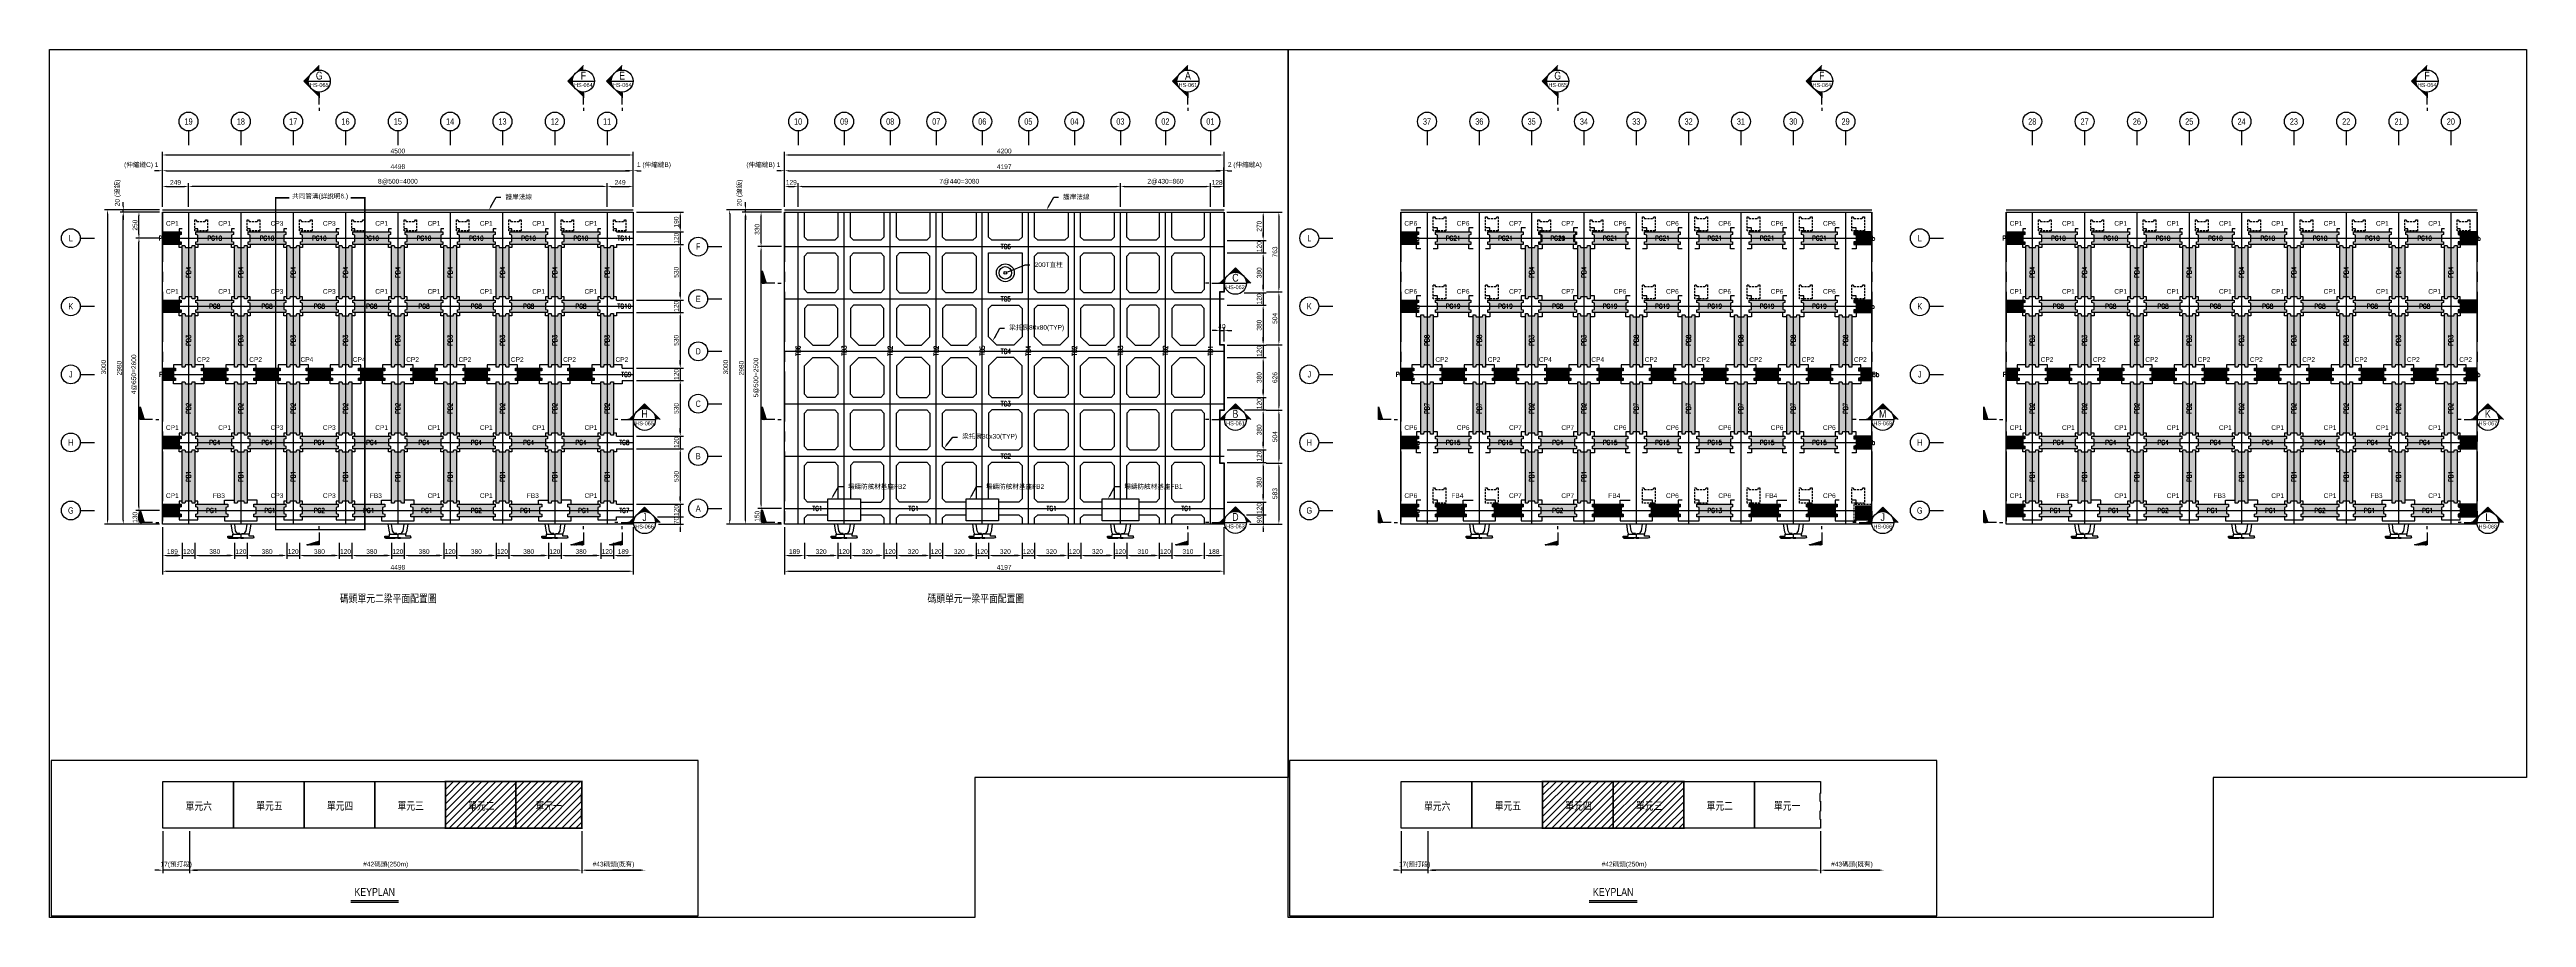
# Model space of a CAD drawing. Header units: millimetres. Extents: x 4668 to 40173, y -3560 to 14620.
# Drawn here: x 4668 to 28338, y 6332 to 14620 of the extents above; entities that cross this region are included whole.
import ezdxf
from ezdxf import colors
from ezdxf.entities.mleader import LeaderData, LeaderLine
from ezdxf.enums import TextEntityAlignment as Align
from ezdxf.math import Vec2, Vec3

# ---------------------------------------------------------------- set-up
doc = ezdxf.new("R2010")
doc.units = ezdxf.units.MM
for name, pattern in [('CENTER', [50.8, 31.75, -6.35, 6.35, -6.35]), ('DASHED', [19.05, 12.7, -6.35]), ('HIDDEN', [9.525, 6.35, -3.175])]:
    doc.linetypes.add(name, pattern=pattern)
doc.layers.get('0').transparency = 0.5
for name, color, linetype in [('DIM_03', 1, 'Continuous'), ('HB_DIM', 1, 'Continuous'), ('HB_SYMBOLS', 7, 'Continuous'), ('HB_TXT_CTEXT', 2, 'Continuous'), ('場鑄梁', 4, 'Continuous'), ('場鑄梁_TXT', 2, 'Continuous'), ('場鑄梁_虛線', 4, 'Continuous'), ('大樑編號', 2, 'Continuous'), ('底圖', 7, 'Continuous'), ('直柱', 5, 'Continuous'), ('防舷材', 7, 'Continuous'), ('預鑄梁', 7, 'Continuous'), ('預鑄梁_TXT', 2, 'Continuous'), ('預鑄梁_外緣', 7, 'Continuous'), ('預鑄樁帽', 6, 'Continuous'), ('預鑄樁帽_TXT', 2, 'Continuous')]:
    doc.layers.add(name, color=color, linetype=linetype)
doc.layers.add('HB_0', color=7, linetype='Continuous', transparency=0.5)
doc.layers.add('預鑄梁_HATCH', color=253, linetype='Continuous', transparency=0.5)
doc.layers.get('預鑄樁帽').off()
doc.styles.get("Standard").update_dxf_attribs({"font": 'arial.ttf'})
doc.styles.add('結構平面-V3$0$STANDARD', font='ROMANS', dxfattribs={"width": 0.8, "bigfont": 'LCHINA.shx'})
doc.dimstyles.new('150cm', dxfattribs={"dimscale": 15, "dimtxt": 3, "dimasz": 2.5, "dimexe": 2, "dimexo": 2, "dimgap": 1, "dimtad": 1, "dimdsep": 46, "dimtxsty": 'Standard', "dimcen": 0, "dimclrt": 2, "dimadec": 0, "dimazin": 0, "dimtfac": 1, "dimtix": 1, "dimtmove": 2, "dimatfit": 3, "dimfxl": 1, "dimtolj": 1, "dimtzin": 0, "dimarcsym": 0})

# ---------------------------------------------------------------- blocks, each defined once
blk = doc.blocks.new('*D545')
at = {"layer": 'Defpoints', "color": 0}
for p in [(11822, 13313), (11693, 13088), (11822, 13088)]:
    blk.add_point(p, dxfattribs=at)
at = {"layer": 'HB_DIM', "color": 0, "lineweight": -2}
for p, q in [((11693, 13118), (11693, 13343)), ((11730, 13313), (11784, 13313)), ((11822, 13118), (11822, 13343))]:
    blk.add_line(p, q, dxfattribs=at)
at = {"layer": 'HB_DIM', "color": 0}
for points in [[(11730, 13319), (11730, 13307), (11693, 13313)], [(11784, 13307), (11784, 13319), (11822, 13313)]]:
    blk.add_solid(points, dxfattribs=at)
at = {"layer": 'HB_DIM', "color": 2, "insert": (11757, 13351), "char_height": 45, "attachment_point": 5}
blk.add_mtext('\\A1;129', dxfattribs=at)
blk = doc.blocks.new('*D546')
at = {"layer": 'Defpoints', "color": 0}
for p in [(14902, 13313), (11822, 13088), (14902, 13088)]:
    blk.add_point(p, dxfattribs=at)
at = {"layer": 'HB_DIM', "color": 0, "lineweight": -2}
for p, q in [((11822, 13118), (11822, 13343)), ((11859, 13313), (14864, 13313)), ((14902, 13118), (14902, 13343))]:
    blk.add_line(p, q, dxfattribs=at)
at = {"layer": 'HB_DIM', "color": 0}
for points in [[(11859, 13319), (11859, 13307), (11822, 13313)], [(14864, 13307), (14864, 13319), (14902, 13313)]]:
    blk.add_solid(points, dxfattribs=at)
at = {"layer": 'HB_DIM', "color": 2, "insert": (13362, 13358), "char_height": 45, "attachment_point": 5}
blk.add_mtext('\\A1;7@440=3080', dxfattribs=at)
blk = doc.blocks.new('*D547')
at = {"layer": 'Defpoints', "color": 0}
for p in [(15762, 13313), (14902, 13088), (15762, 13088)]:
    blk.add_point(p, dxfattribs=at)
at = {"layer": 'HB_DIM', "color": 0, "lineweight": -2}
for p, q in [((14902, 13118), (14902, 13343)), ((14939, 13313), (15724, 13313)), ((15762, 13118), (15762, 13343))]:
    blk.add_line(p, q, dxfattribs=at)
at = {"layer": 'HB_DIM', "color": 0}
for points in [[(14939, 13319), (14939, 13307), (14902, 13313)], [(15724, 13307), (15724, 13319), (15762, 13313)]]:
    blk.add_solid(points, dxfattribs=at)
at = {"layer": 'HB_DIM', "color": 2, "insert": (15332, 13358), "char_height": 45, "attachment_point": 5}
blk.add_mtext('\\A1;2@430=860', dxfattribs=at)
blk = doc.blocks.new('*D548')
at = {"layer": 'Defpoints', "color": 0}
for p in [(15890, 13313), (15762, 13088), (15890, 13088)]:
    blk.add_point(p, dxfattribs=at)
at = {"layer": 'HB_DIM', "color": 0, "lineweight": -2}
for p, q in [((15762, 13118), (15762, 13343)), ((15799, 13313), (15852, 13313)), ((15890, 13118), (15890, 13343))]:
    blk.add_line(p, q, dxfattribs=at)
at = {"layer": 'HB_DIM', "color": 0}
for points in [[(15799, 13319), (15799, 13307), (15762, 13313)], [(15852, 13307), (15852, 13319), (15890, 13313)]]:
    blk.add_solid(points, dxfattribs=at)
at = {"layer": 'HB_DIM', "color": 2, "insert": (15826, 13351), "char_height": 45, "attachment_point": 5}
blk.add_mtext('\\A1;128', dxfattribs=at)
blk = doc.blocks.new('*D549')
at = {"layer": 'Defpoints', "color": 0}
for p in [(15890, 13463), (11693, 13088), (15890, 13088)]:
    blk.add_point(p, dxfattribs=at)
at = {"layer": 'HB_DIM', "color": 0, "lineweight": -2}
for p, q in [((11693, 13118), (11693, 13493)), ((15890, 13118), (15890, 13493)), ((11730, 13463), (15852, 13463))]:
    blk.add_line(p, q, dxfattribs=at)
at = {"layer": 'HB_DIM', "color": 0}
for points in [[(11730, 13469), (11730, 13457), (11693, 13463)], [(15852, 13457), (15852, 13469), (15890, 13463)]]:
    blk.add_solid(points, dxfattribs=at)
at = {"layer": 'HB_DIM', "color": 2, "insert": (13791, 13501), "char_height": 45, "attachment_point": 5}
blk.add_mtext('\\A1;4197', dxfattribs=at)
blk = doc.blocks.new('*D550')
at = {"layer": 'Defpoints', "color": 0}
for p in [(15892, 13463), (15890, 13088), (15892, 13088)]:
    blk.add_point(p, dxfattribs=at)
at = {"layer": 'HB_DIM', "color": 0, "lineweight": -2}
for p, q in [((15890, 13118), (15890, 13493)), ((15892, 13118), (15892, 13493)), ((15852, 13463), (15815, 13463)), ((15890, 13463), (15892, 13463)), ((15929, 13463), (15967, 13463))]:
    blk.add_line(p, q, dxfattribs=at)
at = {"layer": 'HB_DIM', "color": 0}
for points in [[(15852, 13457), (15852, 13469), (15890, 13463)], [(15929, 13469), (15929, 13457), (15892, 13463)]]:
    blk.add_solid(points, dxfattribs=at)
at = {"layer": 'HB_DIM', "color": 2, "insert": (16091, 13514), "char_height": 45, "attachment_point": 5}
blk.add_mtext('\\A1;2 (伸縮縫A)', dxfattribs=at)
blk = doc.blocks.new('*D551')
at = {"layer": 'Defpoints', "color": 0}
for p in [(11692, 13463), (11692, 13088), (11693, 13088)]:
    blk.add_point(p, dxfattribs=at)
at = {"layer": 'HB_DIM', "color": 0, "lineweight": -2}
for p, q in [((11692, 13118), (11692, 13493)), ((11693, 13118), (11693, 13493)), ((11654, 13463), (11617, 13463)), ((11693, 13463), (11692, 13463)), ((11730, 13463), (11768, 13463))]:
    blk.add_line(p, q, dxfattribs=at)
at = {"layer": 'HB_DIM', "color": 0}
for points in [[(11654, 13457), (11654, 13469), (11692, 13463)], [(11730, 13469), (11730, 13457), (11693, 13463)]]:
    blk.add_solid(points, dxfattribs=at)
at = {"layer": 'HB_DIM', "color": 2, "insert": (11490, 13514), "char_height": 45, "attachment_point": 5}
blk.add_mtext('\\A1;(伸縮縫B) 1', dxfattribs=at)
blk = doc.blocks.new('*D552')
at = {"layer": 'Defpoints', "color": 0}
for p in [(15892, 13613), (11692, 13088), (15892, 13088)]:
    blk.add_point(p, dxfattribs=at)
at = {"layer": 'HB_DIM', "color": 0, "lineweight": -2}
for p, q in [((11692, 13118), (11692, 13643)), ((11729, 13613), (15854, 13613)), ((15892, 13118), (15892, 13643))]:
    blk.add_line(p, q, dxfattribs=at)
at = {"layer": 'HB_DIM', "color": 0}
for points in [[(11729, 13619), (11729, 13607), (11692, 13613)], [(15854, 13607), (15854, 13619), (15892, 13613)]]:
    blk.add_solid(points, dxfattribs=at)
at = {"layer": 'HB_DIM', "color": 2, "insert": (13792, 13651), "char_height": 45, "attachment_point": 5}
blk.add_mtext('\\A1;4200', dxfattribs=at)
blk = doc.blocks.new('*D553')
at = {"layer": 'Defpoints', "color": 0}
for p in [(11468, 10238), (11693, 10238), (11693, 10088)]:
    blk.add_point(p, dxfattribs=at)
at = {"layer": 'HB_DIM', "color": 0, "lineweight": -2}
for p, q in [((11663, 10238), (11438, 10238)), ((11468, 10126), (11468, 10201)), ((11663, 10088), (11438, 10088))]:
    blk.add_line(p, q, dxfattribs=at)
at = {"layer": 'HB_DIM', "color": 0}
for points in [[(11474, 10201), (11462, 10201), (11468, 10238)], [(11462, 10126), (11474, 10126), (11468, 10088)]]:
    blk.add_solid(points, dxfattribs=at)
at = {"layer": 'HB_DIM', "color": 2, "insert": (11430, 10163), "char_height": 45, "attachment_point": 5, "rotation": 90}
blk.add_mtext('\\A1;150', dxfattribs=at)
blk = doc.blocks.new('*D554')
at = {"layer": 'Defpoints', "color": 0}
for p in [(11468, 12738), (11693, 12738), (11693, 10238)]:
    blk.add_point(p, dxfattribs=at)
at = {"layer": 'HB_DIM', "color": 0, "lineweight": -2}
for p, q in [((11663, 12738), (11438, 12738)), ((11468, 10276), (11468, 12701)), ((11663, 10238), (11438, 10238))]:
    blk.add_line(p, q, dxfattribs=at)
at = {"layer": 'HB_DIM', "color": 0}
for points in [[(11474, 12701), (11462, 12701), (11468, 12738)], [(11462, 10276), (11474, 10276), (11468, 10238)]]:
    blk.add_solid(points, dxfattribs=at)
at = {"layer": 'HB_DIM', "color": 2, "insert": (11423, 11488), "char_height": 45, "attachment_point": 5, "rotation": 90}
blk.add_mtext('\\A1;5@500=2500', dxfattribs=at)
blk = doc.blocks.new('*D555')
at = {"layer": 'Defpoints', "color": 0}
for p in [(11468, 13068), (11693, 13068), (11693, 12738)]:
    blk.add_point(p, dxfattribs=at)
at = {"layer": 'HB_DIM', "color": 0, "lineweight": -2}
for p, q in [((11663, 13068), (11438, 13068)), ((11468, 12776), (11468, 13031)), ((11663, 12738), (11438, 12738))]:
    blk.add_line(p, q, dxfattribs=at)
at = {"layer": 'HB_DIM', "color": 0}
for points in [[(11474, 13031), (11462, 13031), (11468, 13068)], [(11462, 12776), (11474, 12776), (11468, 12738)]]:
    blk.add_solid(points, dxfattribs=at)
at = {"layer": 'HB_DIM', "color": 2, "insert": (11430, 12903), "char_height": 45, "attachment_point": 5, "rotation": 90}
blk.add_mtext('\\A1;330', dxfattribs=at)
blk = doc.blocks.new('*D556')
at = {"layer": 'Defpoints', "color": 0}
for p in [(11318, 13068), (11692, 13068), (11693, 10088)]:
    blk.add_point(p, dxfattribs=at)
at = {"layer": 'HB_DIM', "color": 0, "lineweight": -2}
for p, q in [((11662, 13068), (11288, 13068)), ((11318, 10126), (11318, 13031)), ((11663, 10088), (11288, 10088))]:
    blk.add_line(p, q, dxfattribs=at)
at = {"layer": 'HB_DIM', "color": 0}
for points in [[(11324, 13031), (11312, 13031), (11318, 13068)], [(11312, 10126), (11324, 10126), (11318, 10088)]]:
    blk.add_solid(points, dxfattribs=at)
at = {"layer": 'HB_DIM', "color": 2, "insert": (11280, 11578), "char_height": 45, "attachment_point": 5, "rotation": 90}
blk.add_mtext('\\A1;2980', dxfattribs=at)
blk = doc.blocks.new('*D557')
at = {"layer": 'Defpoints', "color": 0}
for p in [(11318, 13088), (11693, 13088), (11693, 13068)]:
    blk.add_point(p, dxfattribs=at)
at = {"layer": 'HB_DIM', "color": 0, "lineweight": -2}
for p, q in [((11663, 13088), (11288, 13088)), ((11663, 13068), (11288, 13068)), ((11318, 13126), (11318, 13163)), ((11318, 13068), (11318, 13088)), ((11318, 13031), (11318, 12993))]:
    blk.add_line(p, q, dxfattribs=at)
at = {"layer": 'HB_DIM', "color": 0}
for points in [[(11312, 13126), (11324, 13126), (11318, 13088)], [(11324, 13031), (11312, 13031), (11318, 13068)]]:
    blk.add_solid(points, dxfattribs=at)
at = {"layer": 'HB_DIM', "color": 2, "insert": (11267, 13251), "char_height": 45, "attachment_point": 5, "rotation": 90}
blk.add_mtext('\\A1;20 (渡鈑)', dxfattribs=at)
blk = doc.blocks.new('*D558')
at = {"layer": 'Defpoints', "color": 0}
for p in [(11693, 13088), (11168, 10088), (11693, 10088)]:
    blk.add_point(p, dxfattribs=at)
at = {"layer": 'HB_DIM', "color": 0, "lineweight": -2}
for p, q in [((11663, 13088), (11138, 13088)), ((11168, 13051), (11168, 10126)), ((11663, 10088), (11138, 10088))]:
    blk.add_line(p, q, dxfattribs=at)
at = {"layer": 'HB_DIM', "color": 0}
for points in [[(11174, 13051), (11162, 13051), (11168, 13088)], [(11162, 10126), (11174, 10126), (11168, 10088)]]:
    blk.add_solid(points, dxfattribs=at)
at = {"layer": 'HB_DIM', "color": 2, "insert": (11130, 11588), "char_height": 45, "attachment_point": 5, "rotation": 90}
blk.add_mtext('\\A1;3000', dxfattribs=at)
blk = doc.blocks.new('*D559')
at = {"layer": 'Defpoints', "color": 0}
for p in [(5997, 13313), (5748, 13088), (5997, 13088)]:
    blk.add_point(p, dxfattribs=at)
at = {"layer": 'HB_DIM', "color": 0, "lineweight": -2}
for p, q in [((5748, 13118), (5748, 13343)), ((5785, 13313), (5959, 13313)), ((5997, 13118), (5997, 13343))]:
    blk.add_line(p, q, dxfattribs=at)
at = {"layer": 'HB_DIM', "color": 0}
for points in [[(5785, 13319), (5785, 13307), (5748, 13313)], [(5959, 13307), (5959, 13319), (5997, 13313)]]:
    blk.add_solid(points, dxfattribs=at)
at = {"layer": 'HB_DIM', "color": 2, "insert": (5872, 13351), "char_height": 45, "attachment_point": 5}
blk.add_mtext('\\A1;249', dxfattribs=at)
blk = doc.blocks.new('*D560')
at = {"layer": 'Defpoints', "color": 0}
for p in [(10246, 13313), (9997, 13088), (10246, 13088)]:
    blk.add_point(p, dxfattribs=at)
at = {"layer": 'HB_DIM', "color": 0, "lineweight": -2}
for p, q in [((9997, 13118), (9997, 13343)), ((10034, 13313), (10208, 13313)), ((10246, 13118), (10246, 13343))]:
    blk.add_line(p, q, dxfattribs=at)
at = {"layer": 'HB_DIM', "color": 0}
for points in [[(10034, 13319), (10034, 13307), (9997, 13313)], [(10208, 13307), (10208, 13319), (10246, 13313)]]:
    blk.add_solid(points, dxfattribs=at)
at = {"layer": 'HB_DIM', "color": 2, "insert": (10121, 13351), "char_height": 45, "attachment_point": 5}
blk.add_mtext('\\A1;249', dxfattribs=at)
blk = doc.blocks.new('*D561')
at = {"layer": 'Defpoints', "color": 0}
for p in [(10246, 13463), (5748, 13088), (10246, 13088)]:
    blk.add_point(p, dxfattribs=at)
at = {"layer": 'HB_DIM', "color": 0, "lineweight": -2}
for p, q in [((5748, 13118), (5748, 13493)), ((10246, 13118), (10246, 13493)), ((5785, 13463), (10208, 13463))]:
    blk.add_line(p, q, dxfattribs=at)
at = {"layer": 'HB_DIM', "color": 0}
for points in [[(5785, 13469), (5785, 13457), (5748, 13463)], [(10208, 13457), (10208, 13469), (10246, 13463)]]:
    blk.add_solid(points, dxfattribs=at)
at = {"layer": 'HB_DIM', "color": 2, "insert": (7997, 13501), "char_height": 45, "attachment_point": 5}
blk.add_mtext('\\A1;4498', dxfattribs=at)
blk = doc.blocks.new('*D562')
at = {"layer": 'Defpoints', "color": 0}
for p in [(10247, 13463), (10246, 13088), (10247, 13088)]:
    blk.add_point(p, dxfattribs=at)
at = {"layer": 'HB_DIM', "color": 0, "lineweight": -2}
for p, q in [((10246, 13118), (10246, 13493)), ((10247, 13118), (10247, 13493)), ((10208, 13463), (10171, 13463)), ((10246, 13463), (10247, 13463)), ((10284, 13463), (10322, 13463))]:
    blk.add_line(p, q, dxfattribs=at)
at = {"layer": 'HB_DIM', "color": 0}
for points in [[(10208, 13457), (10208, 13469), (10246, 13463)], [(10284, 13469), (10284, 13457), (10247, 13463)]]:
    blk.add_solid(points, dxfattribs=at)
at = {"layer": 'HB_DIM', "color": 2, "insert": (10444, 13514), "char_height": 45, "attachment_point": 5}
blk.add_mtext('\\A1;1 (伸縮縫B)', dxfattribs=at)
blk = doc.blocks.new('*D563')
at = {"layer": 'Defpoints', "color": 0}
for p in [(5747, 13463), (5747, 13088), (5748, 13088)]:
    blk.add_point(p, dxfattribs=at)
at = {"layer": 'HB_DIM', "color": 0, "lineweight": -2}
for p, q in [((5747, 13118), (5747, 13493)), ((5748, 13118), (5748, 13493)), ((5709, 13463), (5672, 13463)), ((5748, 13463), (5747, 13463)), ((5785, 13463), (5823, 13463))]:
    blk.add_line(p, q, dxfattribs=at)
at = {"layer": 'HB_DIM', "color": 0}
for points in [[(5709, 13457), (5709, 13469), (5747, 13463)], [(5785, 13469), (5785, 13457), (5748, 13463)]]:
    blk.add_solid(points, dxfattribs=at)
at = {"layer": 'HB_DIM', "color": 2, "insert": (5545, 13514), "char_height": 45, "attachment_point": 5}
blk.add_mtext('\\A1;(伸縮縫C) 1', dxfattribs=at)
blk = doc.blocks.new('*D564')
at = {"layer": 'Defpoints', "color": 0}
for p in [(10247, 13613), (5747, 13088), (10247, 13088)]:
    blk.add_point(p, dxfattribs=at)
at = {"layer": 'HB_DIM', "color": 0, "lineweight": -2}
for p, q in [((5747, 13118), (5747, 13643)), ((5784, 13613), (10209, 13613)), ((10247, 13118), (10247, 13643))]:
    blk.add_line(p, q, dxfattribs=at)
at = {"layer": 'HB_DIM', "color": 0}
for points in [[(5784, 13619), (5784, 13607), (5747, 13613)], [(10209, 13607), (10209, 13619), (10247, 13613)]]:
    blk.add_solid(points, dxfattribs=at)
at = {"layer": 'HB_DIM', "color": 2, "insert": (7997, 13651), "char_height": 45, "attachment_point": 5}
blk.add_mtext('\\A1;4500', dxfattribs=at)
blk = doc.blocks.new('*D565')
at = {"layer": 'Defpoints', "color": 0}
for p in [(5523, 10218), (5748, 10218), (5748, 10088)]:
    blk.add_point(p, dxfattribs=at)
at = {"layer": 'HB_DIM', "color": 0, "lineweight": -2}
for p, q in [((5718, 10218), (5493, 10218)), ((5523, 10126), (5523, 10181)), ((5718, 10088), (5493, 10088))]:
    blk.add_line(p, q, dxfattribs=at)
at = {"layer": 'HB_DIM', "color": 0}
for points in [[(5529, 10181), (5516, 10181), (5523, 10218)], [(5516, 10126), (5529, 10126), (5523, 10088)]]:
    blk.add_solid(points, dxfattribs=at)
at = {"layer": 'HB_DIM', "color": 2, "insert": (5485, 10153), "char_height": 45, "attachment_point": 5, "rotation": 90}
blk.add_mtext('\\A1;130', dxfattribs=at)
blk = doc.blocks.new('*D566')
at = {"layer": 'Defpoints', "color": 0}
for p in [(5523, 12818), (5748, 12818), (5748, 10218)]:
    blk.add_point(p, dxfattribs=at)
at = {"layer": 'HB_DIM', "color": 0, "lineweight": -2}
for p, q in [((5718, 12818), (5493, 12818)), ((5523, 10256), (5523, 12781)), ((5718, 10218), (5493, 10218))]:
    blk.add_line(p, q, dxfattribs=at)
at = {"layer": 'HB_DIM', "color": 0}
for points in [[(5529, 12781), (5516, 12781), (5523, 12818)], [(5516, 10256), (5529, 10256), (5523, 10218)]]:
    blk.add_solid(points, dxfattribs=at)
at = {"layer": 'HB_DIM', "color": 2, "insert": (5478, 11518), "char_height": 45, "attachment_point": 5, "rotation": 90}
blk.add_mtext('\\A1;4@650=2600', dxfattribs=at)
blk = doc.blocks.new('*D567')
at = {"layer": 'Defpoints', "color": 0}
for p in [(5523, 13068), (5748, 13068), (5748, 12818)]:
    blk.add_point(p, dxfattribs=at)
at = {"layer": 'HB_DIM', "color": 0, "lineweight": -2}
for p, q in [((5718, 13068), (5493, 13068)), ((5523, 12856), (5523, 13031)), ((5718, 12818), (5493, 12818))]:
    blk.add_line(p, q, dxfattribs=at)
at = {"layer": 'HB_DIM', "color": 0}
for points in [[(5529, 13031), (5516, 13031), (5523, 13068)], [(5516, 12856), (5529, 12856), (5523, 12818)]]:
    blk.add_solid(points, dxfattribs=at)
at = {"layer": 'HB_DIM', "color": 2, "insert": (5485, 12943), "char_height": 45, "attachment_point": 5, "rotation": 90}
blk.add_mtext('\\A1;250', dxfattribs=at)
blk = doc.blocks.new('*D568')
at = {"layer": 'Defpoints', "color": 0}
for p in [(5373, 13068), (5747, 13068), (5748, 10088)]:
    blk.add_point(p, dxfattribs=at)
at = {"layer": 'HB_DIM', "color": 0, "lineweight": -2}
for p, q in [((5717, 13068), (5343, 13068)), ((5373, 10126), (5373, 13031)), ((5718, 10088), (5343, 10088))]:
    blk.add_line(p, q, dxfattribs=at)
at = {"layer": 'HB_DIM', "color": 0}
for points in [[(5379, 13031), (5366, 13031), (5373, 13068)], [(5366, 10126), (5379, 10126), (5373, 10088)]]:
    blk.add_solid(points, dxfattribs=at)
at = {"layer": 'HB_DIM', "color": 2, "insert": (5335, 11578), "char_height": 45, "attachment_point": 5, "rotation": 90}
blk.add_mtext('\\A1;2980', dxfattribs=at)
blk = doc.blocks.new('*D569')
at = {"layer": 'Defpoints', "color": 0}
for p in [(5373, 13088), (5748, 13088), (5748, 13068)]:
    blk.add_point(p, dxfattribs=at)
at = {"layer": 'HB_DIM', "color": 0, "lineweight": -2}
for p, q in [((5718, 13088), (5343, 13088)), ((5718, 13068), (5343, 13068)), ((5373, 13126), (5373, 13163)), ((5373, 13068), (5373, 13088)), ((5373, 13031), (5373, 12993))]:
    blk.add_line(p, q, dxfattribs=at)
at = {"layer": 'HB_DIM', "color": 0}
for points in [[(5366, 13126), (5379, 13126), (5373, 13088)], [(5379, 13031), (5366, 13031), (5373, 13068)]]:
    blk.add_solid(points, dxfattribs=at)
at = {"layer": 'HB_DIM', "color": 2, "insert": (5322, 13251), "char_height": 45, "attachment_point": 5, "rotation": 90}
blk.add_mtext('\\A1;20 (渡鈑)', dxfattribs=at)
blk = doc.blocks.new('*D570')
at = {"layer": 'Defpoints', "color": 0}
for p in [(5748, 13088), (5223, 10088), (5748, 10088)]:
    blk.add_point(p, dxfattribs=at)
at = {"layer": 'HB_DIM', "color": 0, "lineweight": -2}
for p, q in [((5718, 13088), (5193, 13088)), ((5223, 13051), (5223, 10126)), ((5718, 10088), (5193, 10088))]:
    blk.add_line(p, q, dxfattribs=at)
at = {"layer": 'HB_DIM', "color": 0}
for points in [[(5229, 13051), (5216, 13051), (5223, 13088)], [(5216, 10126), (5229, 10126), (5223, 10088)]]:
    blk.add_solid(points, dxfattribs=at)
at = {"layer": 'HB_DIM', "color": 2, "insert": (5185, 11588), "char_height": 45, "attachment_point": 5, "rotation": 90}
blk.add_mtext('\\A1;3000', dxfattribs=at)
blk = doc.blocks.new('*D571')
at = {"layer": 'Defpoints', "color": 0}
for p in [(5997, 13313), (5997, 13088), (9997, 13088)]:
    blk.add_point(p, dxfattribs=at)
at = {"layer": 'HB_DIM', "color": 0, "lineweight": -2}
for p, q in [((5997, 13118), (5997, 13343)), ((9959, 13313), (6034, 13313)), ((9997, 13118), (9997, 13343))]:
    blk.add_line(p, q, dxfattribs=at)
at = {"layer": 'HB_DIM', "color": 0}
for points in [[(6034, 13319), (6034, 13307), (5997, 13313)], [(9959, 13307), (9959, 13319), (9997, 13313)]]:
    blk.add_solid(points, dxfattribs=at)
at = {"layer": 'HB_DIM', "color": 2, "insert": (7997, 13358), "char_height": 45, "attachment_point": 5}
blk.add_mtext('\\A1;8@500=4000', dxfattribs=at)
blk = doc.blocks.new('*D572')
at = {"layer": 'Defpoints', "color": 0}
for p in [(10247, 13068), (10246, 12878), (10696, 12878)]:
    blk.add_point(p, dxfattribs=at)
at = {"layer": 'HB_DIM', "color": 0, "lineweight": -2}
for p, q in [((10277, 13068), (10726, 13068)), ((10696, 13031), (10696, 12916)), ((10276, 12878), (10726, 12878))]:
    blk.add_line(p, q, dxfattribs=at)
at = {"layer": 'HB_DIM', "color": 0}
for points in [[(10702, 13031), (10689, 13031), (10696, 13068)], [(10689, 12916), (10702, 12916), (10696, 12878)]]:
    blk.add_solid(points, dxfattribs=at)
at = {"layer": 'HB_DIM', "color": 2, "insert": (10658, 12973), "char_height": 45, "attachment_point": 5, "rotation": 90}
blk.add_mtext('\\A1;190', dxfattribs=at)
blk = doc.blocks.new('*D573')
at = {"layer": 'Defpoints', "color": 0}
for p in [(10246, 12878), (10247, 12758), (10696, 12758)]:
    blk.add_point(p, dxfattribs=at)
at = {"layer": 'HB_DIM', "color": 0, "lineweight": -2}
for p, q in [((10276, 12878), (10726, 12878)), ((10696, 12916), (10696, 12953)), ((10696, 12878), (10696, 12758)), ((10277, 12758), (10726, 12758)), ((10696, 12721), (10696, 12683))]:
    blk.add_line(p, q, dxfattribs=at)
at = {"layer": 'HB_DIM', "color": 0}
for points in [[(10689, 12916), (10702, 12916), (10696, 12878)], [(10702, 12721), (10689, 12721), (10696, 12758)]]:
    blk.add_solid(points, dxfattribs=at)
at = {"layer": 'HB_DIM', "color": 2, "insert": (10658, 12818), "char_height": 45, "attachment_point": 5, "rotation": 90}
blk.add_mtext('\\A1;120', dxfattribs=at)
blk = doc.blocks.new('*D574')
at = {"layer": 'Defpoints', "color": 0}
for p in [(10247, 12758), (10247, 12228), (10696, 12228)]:
    blk.add_point(p, dxfattribs=at)
at = {"layer": 'HB_DIM', "color": 0, "lineweight": -2}
for p, q in [((10277, 12758), (10726, 12758)), ((10696, 12721), (10696, 12266)), ((10277, 12228), (10726, 12228))]:
    blk.add_line(p, q, dxfattribs=at)
at = {"layer": 'HB_DIM', "color": 0}
for points in [[(10702, 12721), (10689, 12721), (10696, 12758)], [(10689, 12266), (10702, 12266), (10696, 12228)]]:
    blk.add_solid(points, dxfattribs=at)
at = {"layer": 'HB_DIM', "color": 2, "insert": (10658, 12493), "char_height": 45, "attachment_point": 5, "rotation": 90}
blk.add_mtext('\\A1;530', dxfattribs=at)
blk = doc.blocks.new('*D575')
at = {"layer": 'Defpoints', "color": 0}
for p in [(10247, 12228), (10247, 12108), (10696, 12108)]:
    blk.add_point(p, dxfattribs=at)
at = {"layer": 'HB_DIM', "color": 0, "lineweight": -2}
for p, q in [((10277, 12228), (10726, 12228)), ((10277, 12108), (10726, 12108)), ((10696, 12266), (10696, 12303)), ((10696, 12228), (10696, 12108)), ((10696, 12071), (10696, 12033))]:
    blk.add_line(p, q, dxfattribs=at)
at = {"layer": 'HB_DIM', "color": 0}
for points in [[(10689, 12266), (10702, 12266), (10696, 12228)], [(10702, 12071), (10689, 12071), (10696, 12108)]]:
    blk.add_solid(points, dxfattribs=at)
at = {"layer": 'HB_DIM', "color": 2, "insert": (10658, 12168), "char_height": 45, "attachment_point": 5, "rotation": 90}
blk.add_mtext('\\A1;120', dxfattribs=at)
blk = doc.blocks.new('*D576')
at = {"layer": 'Defpoints', "color": 0}
for p in [(10247, 12108), (10247, 11578), (10696, 11578)]:
    blk.add_point(p, dxfattribs=at)
at = {"layer": 'HB_DIM', "color": 0, "lineweight": -2}
for p, q in [((10277, 12108), (10726, 12108)), ((10696, 12071), (10696, 11616)), ((10277, 11578), (10726, 11578))]:
    blk.add_line(p, q, dxfattribs=at)
at = {"layer": 'HB_DIM', "color": 0}
for points in [[(10702, 12071), (10689, 12071), (10696, 12108)], [(10689, 11616), (10702, 11616), (10696, 11578)]]:
    blk.add_solid(points, dxfattribs=at)
at = {"layer": 'HB_DIM', "color": 2, "insert": (10658, 11843), "char_height": 45, "attachment_point": 5, "rotation": 90}
blk.add_mtext('\\A1;530', dxfattribs=at)
blk = doc.blocks.new('*D577')
at = {"layer": 'Defpoints', "color": 0}
for p in [(10247, 11578), (10247, 11458), (10696, 11458)]:
    blk.add_point(p, dxfattribs=at)
at = {"layer": 'HB_DIM', "color": 0, "lineweight": -2}
for p, q in [((10696, 11616), (10696, 11653)), ((10277, 11578), (10726, 11578)), ((10277, 11458), (10726, 11458)), ((10696, 11578), (10696, 11458)), ((10696, 11421), (10696, 11383))]:
    blk.add_line(p, q, dxfattribs=at)
at = {"layer": 'HB_DIM', "color": 0}
for points in [[(10689, 11616), (10702, 11616), (10696, 11578)], [(10702, 11421), (10689, 11421), (10696, 11458)]]:
    blk.add_solid(points, dxfattribs=at)
at = {"layer": 'HB_DIM', "color": 2, "insert": (10658, 11518), "char_height": 45, "attachment_point": 5, "rotation": 90}
blk.add_mtext('\\A1;120', dxfattribs=at)
blk = doc.blocks.new('*D578')
at = {"layer": 'Defpoints', "color": 0}
for p in [(10247, 11458), (10247, 10928), (10696, 10928)]:
    blk.add_point(p, dxfattribs=at)
at = {"layer": 'HB_DIM', "color": 0, "lineweight": -2}
for p, q in [((10277, 11458), (10726, 11458)), ((10696, 11421), (10696, 10966)), ((10277, 10928), (10726, 10928))]:
    blk.add_line(p, q, dxfattribs=at)
at = {"layer": 'HB_DIM', "color": 0}
for points in [[(10702, 11421), (10689, 11421), (10696, 11458)], [(10689, 10966), (10702, 10966), (10696, 10928)]]:
    blk.add_solid(points, dxfattribs=at)
at = {"layer": 'HB_DIM', "color": 2, "insert": (10658, 11193), "char_height": 45, "attachment_point": 5, "rotation": 90}
blk.add_mtext('\\A1;530', dxfattribs=at)
blk = doc.blocks.new('*D579')
at = {"layer": 'Defpoints', "color": 0}
for p in [(10247, 10928), (10247, 10808), (10696, 10808)]:
    blk.add_point(p, dxfattribs=at)
at = {"layer": 'HB_DIM', "color": 0, "lineweight": -2}
for p, q in [((10277, 10928), (10726, 10928)), ((10696, 10966), (10696, 11003)), ((10696, 10928), (10696, 10808)), ((10277, 10808), (10726, 10808)), ((10696, 10771), (10696, 10733))]:
    blk.add_line(p, q, dxfattribs=at)
at = {"layer": 'HB_DIM', "color": 0}
for points in [[(10689, 10966), (10702, 10966), (10696, 10928)], [(10702, 10771), (10689, 10771), (10696, 10808)]]:
    blk.add_solid(points, dxfattribs=at)
at = {"layer": 'HB_DIM', "color": 2, "insert": (10658, 10868), "char_height": 45, "attachment_point": 5, "rotation": 90}
blk.add_mtext('\\A1;120', dxfattribs=at)
blk = doc.blocks.new('*D580')
at = {"layer": 'Defpoints', "color": 0}
for p in [(10247, 10808), (10247, 10278), (10696, 10278)]:
    blk.add_point(p, dxfattribs=at)
at = {"layer": 'HB_DIM', "color": 0, "lineweight": -2}
for p, q in [((10277, 10808), (10726, 10808)), ((10696, 10771), (10696, 10316)), ((10277, 10278), (10726, 10278))]:
    blk.add_line(p, q, dxfattribs=at)
at = {"layer": 'HB_DIM', "color": 0}
for points in [[(10702, 10771), (10689, 10771), (10696, 10808)], [(10689, 10316), (10702, 10316), (10696, 10278)]]:
    blk.add_solid(points, dxfattribs=at)
at = {"layer": 'HB_DIM', "color": 2, "insert": (10658, 10543), "char_height": 45, "attachment_point": 5, "rotation": 90}
blk.add_mtext('\\A1;530', dxfattribs=at)
blk = doc.blocks.new('*D581')
at = {"layer": 'Defpoints', "color": 0}
for p in [(10247, 10278), (10447, 10158), (10696, 10158)]:
    blk.add_point(p, dxfattribs=at)
at = {"layer": 'HB_DIM', "color": 0, "lineweight": -2}
for p, q in [((10277, 10278), (10726, 10278)), ((10696, 10316), (10696, 10353)), ((10696, 10278), (10696, 10158)), ((10477, 10158), (10726, 10158)), ((10696, 10121), (10696, 10083))]:
    blk.add_line(p, q, dxfattribs=at)
at = {"layer": 'HB_DIM', "color": 0}
for points in [[(10689, 10316), (10702, 10316), (10696, 10278)], [(10702, 10121), (10689, 10121), (10696, 10158)]]:
    blk.add_solid(points, dxfattribs=at)
at = {"layer": 'HB_DIM', "color": 2, "insert": (10658, 10218), "char_height": 45, "attachment_point": 5, "rotation": 90}
blk.add_mtext('\\A1;120', dxfattribs=at)
blk = doc.blocks.new('*D582')
at = {"layer": 'Defpoints', "color": 0}
for p in [(10447, 10158), (10458, 10088), (10696, 10088)]:
    blk.add_point(p, dxfattribs=at)
at = {"layer": 'HB_DIM', "color": 0, "lineweight": -2}
for p, q in [((10696, 10196), (10696, 10233)), ((10477, 10158), (10726, 10158)), ((10488, 10088), (10726, 10088)), ((10696, 10158), (10696, 10088)), ((10696, 10051), (10696, 10013))]:
    blk.add_line(p, q, dxfattribs=at)
at = {"layer": 'HB_DIM', "color": 0}
for points in [[(10689, 10196), (10702, 10196), (10696, 10158)], [(10702, 10051), (10689, 10051), (10696, 10088)]]:
    blk.add_solid(points, dxfattribs=at)
at = {"layer": 'HB_DIM', "color": 2, "insert": (10658, 10123), "char_height": 45, "attachment_point": 5, "rotation": 90}
blk.add_mtext('\\A1;70', dxfattribs=at)
blk = doc.blocks.new('*D583')
at = {"layer": 'Defpoints', "color": 0}
for p in [(5748, 10088), (5937, 9938), (5937, 9788)]:
    blk.add_point(p, dxfattribs=at)
at = {"layer": 'HB_DIM', "color": 0, "lineweight": -2}
for p, q in [((5748, 10058), (5748, 9758)), ((5785, 9788), (5899, 9788)), ((5937, 9908), (5937, 9758))]:
    blk.add_line(p, q, dxfattribs=at)
at = {"layer": 'HB_DIM', "color": 0}
for points in [[(5785, 9794), (5785, 9782), (5748, 9788)], [(5899, 9782), (5899, 9794), (5937, 9788)]]:
    blk.add_solid(points, dxfattribs=at)
at = {"layer": 'HB_DIM', "color": 2, "insert": (5842, 9826), "char_height": 45, "attachment_point": 5}
blk.add_mtext('\\A1;189', dxfattribs=at)
blk = doc.blocks.new('*D584')
at = {"layer": 'Defpoints', "color": 0}
for p in [(5936.542706, 9938.159642), (6056.542706, 9938.159642), (6056.542706, 9788.159642)]:
    blk.add_point(p, dxfattribs=at)
at = {"layer": 'HB_DIM', "color": 0, "lineweight": -2}
for p, q in [((5899.042706, 9788.159642), (5861.542706, 9788.159642)), ((5936.542706, 9908.159642), (5936.542706, 9758.159642)), ((5936.542706, 9788.159642), (6056.542706, 9788.159642)), ((6056.542706, 9908.159642), (6056.542706, 9758.159642)), ((6094.042706, 9788.159642), (6131.542706, 9788.159642))]:
    blk.add_line(p, q, dxfattribs=at)
at = {"layer": 'HB_DIM', "color": 0}
for points in [[(5899.042706, 9781.909642), (5899.042706, 9794.409642), (5936.542706, 9788.159642)], [(6094.042706, 9794.409642), (6094.042706, 9781.909642), (6056.542706, 9788.159642)]]:
    blk.add_solid(points, dxfattribs=at)
at = {"layer": 'HB_DIM', "color": 2, "insert": (5996.542706, 9826.132142), "char_height": 45, "attachment_point": 5}
blk.add_mtext('\\A1;120', dxfattribs=at)
blk = doc.blocks.new('*D585')
at = {"layer": 'Defpoints', "color": 0}
for p in [(6057, 9938), (6437, 9938), (6437, 9788)]:
    blk.add_point(p, dxfattribs=at)
at = {"layer": 'HB_DIM', "color": 0, "lineweight": -2}
for p, q in [((6057, 9908), (6057, 9758)), ((6094, 9788), (6399, 9788)), ((6437, 9908), (6437, 9758))]:
    blk.add_line(p, q, dxfattribs=at)
at = {"layer": 'HB_DIM', "color": 0}
for points in [[(6094, 9794), (6094, 9782), (6057, 9788)], [(6399, 9782), (6399, 9794), (6437, 9788)]]:
    blk.add_solid(points, dxfattribs=at)
at = {"layer": 'HB_DIM', "color": 2, "insert": (6247, 9826), "char_height": 45, "attachment_point": 5}
blk.add_mtext('\\A1;380', dxfattribs=at)
blk = doc.blocks.new('*D586')
at = {"layer": 'Defpoints', "color": 0}
for p in [(6437, 9938), (6557, 9938), (6557, 9788)]:
    blk.add_point(p, dxfattribs=at)
at = {"layer": 'HB_DIM', "color": 0, "lineweight": -2}
for p, q in [((6399, 9788), (6362, 9788)), ((6437, 9908), (6437, 9758)), ((6437, 9788), (6557, 9788)), ((6557, 9908), (6557, 9758)), ((6594, 9788), (6632, 9788))]:
    blk.add_line(p, q, dxfattribs=at)
at = {"layer": 'HB_DIM', "color": 0}
for points in [[(6399, 9782), (6399, 9794), (6437, 9788)], [(6594, 9794), (6594, 9782), (6557, 9788)]]:
    blk.add_solid(points, dxfattribs=at)
at = {"layer": 'HB_DIM', "color": 2, "insert": (6497, 9826), "char_height": 45, "attachment_point": 5}
blk.add_mtext('\\A1;120', dxfattribs=at)
blk = doc.blocks.new('*D587')
at = {"layer": 'Defpoints', "color": 0}
for p in [(6557, 9938), (6937, 9938), (6937, 9788)]:
    blk.add_point(p, dxfattribs=at)
at = {"layer": 'HB_DIM', "color": 0, "lineweight": -2}
for p, q in [((6557, 9908), (6557, 9758)), ((6594, 9788), (6899, 9788)), ((6937, 9908), (6937, 9758))]:
    blk.add_line(p, q, dxfattribs=at)
at = {"layer": 'HB_DIM', "color": 0}
for points in [[(6594, 9794), (6594, 9782), (6557, 9788)], [(6899, 9782), (6899, 9794), (6937, 9788)]]:
    blk.add_solid(points, dxfattribs=at)
at = {"layer": 'HB_DIM', "color": 2, "insert": (6747, 9826), "char_height": 45, "attachment_point": 5}
blk.add_mtext('\\A1;380', dxfattribs=at)
blk = doc.blocks.new('*D588')
at = {"layer": 'Defpoints', "color": 0}
for p in [(6936.542706, 9938.159642), (7056.542706, 9938.159642), (7056.542706, 9788.159642)]:
    blk.add_point(p, dxfattribs=at)
at = {"layer": 'HB_DIM', "color": 0, "lineweight": -2}
for p, q in [((6899.042706, 9788.159642), (6861.542706, 9788.159642)), ((6936.542706, 9908.159642), (6936.542706, 9758.159642)), ((6936.542706, 9788.159642), (7056.542706, 9788.159642)), ((7056.542706, 9908.159642), (7056.542706, 9758.159642)), ((7094.042706, 9788.159642), (7131.542706, 9788.159642))]:
    blk.add_line(p, q, dxfattribs=at)
at = {"layer": 'HB_DIM', "color": 0}
for points in [[(6899.042706, 9781.909642), (6899.042706, 9794.409642), (6936.542706, 9788.159642)], [(7094.042706, 9794.409642), (7094.042706, 9781.909642), (7056.542706, 9788.159642)]]:
    blk.add_solid(points, dxfattribs=at)
at = {"layer": 'HB_DIM', "color": 2, "insert": (6996.542706, 9826.132142), "char_height": 45, "attachment_point": 5}
blk.add_mtext('\\A1;120', dxfattribs=at)
blk = doc.blocks.new('*D589')
at = {"layer": 'Defpoints', "color": 0}
for p in [(7057, 9938), (7437, 9938), (7437, 9788)]:
    blk.add_point(p, dxfattribs=at)
at = {"layer": 'HB_DIM', "color": 0, "lineweight": -2}
for p, q in [((7057, 9908), (7057, 9758)), ((7094, 9788), (7399, 9788)), ((7437, 9908), (7437, 9758))]:
    blk.add_line(p, q, dxfattribs=at)
at = {"layer": 'HB_DIM', "color": 0}
for points in [[(7094, 9794), (7094, 9782), (7057, 9788)], [(7399, 9782), (7399, 9794), (7437, 9788)]]:
    blk.add_solid(points, dxfattribs=at)
at = {"layer": 'HB_DIM', "color": 2, "insert": (7247, 9826), "char_height": 45, "attachment_point": 5}
blk.add_mtext('\\A1;380', dxfattribs=at)
blk = doc.blocks.new('*D590')
at = {"layer": 'Defpoints', "color": 0}
for p in [(7436.542706, 9938.159642), (7556.542706, 9938.159642), (7556.542706, 9788.159642)]:
    blk.add_point(p, dxfattribs=at)
at = {"layer": 'HB_DIM', "color": 0, "lineweight": -2}
for p, q in [((7399.042706, 9788.159642), (7361.542706, 9788.159642)), ((7436.542706, 9908.159642), (7436.542706, 9758.159642)), ((7436.542706, 9788.159642), (7556.542706, 9788.159642)), ((7556.542706, 9908.159642), (7556.542706, 9758.159642)), ((7594.042706, 9788.159642), (7631.542706, 9788.159642))]:
    blk.add_line(p, q, dxfattribs=at)
at = {"layer": 'HB_DIM', "color": 0}
for points in [[(7399.042706, 9781.909642), (7399.042706, 9794.409642), (7436.542706, 9788.159642)], [(7594.042706, 9794.409642), (7594.042706, 9781.909642), (7556.542706, 9788.159642)]]:
    blk.add_solid(points, dxfattribs=at)
at = {"layer": 'HB_DIM', "color": 2, "insert": (7496.542706, 9826.132142), "char_height": 45, "attachment_point": 5}
blk.add_mtext('\\A1;120', dxfattribs=at)
blk = doc.blocks.new('*D591')
at = {"layer": 'Defpoints', "color": 0}
for p in [(7557, 9938), (7937, 9938), (7937, 9788)]:
    blk.add_point(p, dxfattribs=at)
at = {"layer": 'HB_DIM', "color": 0, "lineweight": -2}
for p, q in [((7557, 9908), (7557, 9758)), ((7594, 9788), (7899, 9788)), ((7937, 9908), (7937, 9758))]:
    blk.add_line(p, q, dxfattribs=at)
at = {"layer": 'HB_DIM', "color": 0}
for points in [[(7594, 9794), (7594, 9782), (7557, 9788)], [(7899, 9782), (7899, 9794), (7937, 9788)]]:
    blk.add_solid(points, dxfattribs=at)
at = {"layer": 'HB_DIM', "color": 2, "insert": (7747, 9826), "char_height": 45, "attachment_point": 5}
blk.add_mtext('\\A1;380', dxfattribs=at)
blk = doc.blocks.new('*D592')
at = {"layer": 'Defpoints', "color": 0}
for p in [(7936.542706, 9938.159642), (8056.542706, 9938.159642), (8056.542706, 9788.159642)]:
    blk.add_point(p, dxfattribs=at)
at = {"layer": 'HB_DIM', "color": 0, "lineweight": -2}
for p, q in [((7899.042706, 9788.159642), (7861.542706, 9788.159642)), ((7936.542706, 9908.159642), (7936.542706, 9758.159642)), ((7936.542706, 9788.159642), (8056.542706, 9788.159642)), ((8056.542706, 9908.159642), (8056.542706, 9758.159642)), ((8094.042706, 9788.159642), (8131.542706, 9788.159642))]:
    blk.add_line(p, q, dxfattribs=at)
at = {"layer": 'HB_DIM', "color": 0}
for points in [[(7899.042706, 9781.909642), (7899.042706, 9794.409642), (7936.542706, 9788.159642)], [(8094.042706, 9794.409642), (8094.042706, 9781.909642), (8056.542706, 9788.159642)]]:
    blk.add_solid(points, dxfattribs=at)
at = {"layer": 'HB_DIM', "color": 2, "insert": (7996.542706, 9826.132142), "char_height": 45, "attachment_point": 5}
blk.add_mtext('\\A1;120', dxfattribs=at)
blk = doc.blocks.new('*D593')
at = {"layer": 'Defpoints', "color": 0}
for p in [(8057, 9938), (8437, 9938), (8437, 9788)]:
    blk.add_point(p, dxfattribs=at)
at = {"layer": 'HB_DIM', "color": 0, "lineweight": -2}
for p, q in [((8057, 9908), (8057, 9758)), ((8094, 9788), (8399, 9788)), ((8437, 9908), (8437, 9758))]:
    blk.add_line(p, q, dxfattribs=at)
at = {"layer": 'HB_DIM', "color": 0}
for points in [[(8094, 9794), (8094, 9782), (8057, 9788)], [(8399, 9782), (8399, 9794), (8437, 9788)]]:
    blk.add_solid(points, dxfattribs=at)
at = {"layer": 'HB_DIM', "color": 2, "insert": (8247, 9826), "char_height": 45, "attachment_point": 5}
blk.add_mtext('\\A1;380', dxfattribs=at)
blk = doc.blocks.new('*D594')
at = {"layer": 'Defpoints', "color": 0}
for p in [(8436.542706, 9938.159642), (8556.542706, 9938.159642), (8556.542706, 9788.159642)]:
    blk.add_point(p, dxfattribs=at)
at = {"layer": 'HB_DIM', "color": 0, "lineweight": -2}
for p, q in [((8399.042706, 9788.159642), (8361.542706, 9788.159642)), ((8436.542706, 9908.159642), (8436.542706, 9758.159642)), ((8436.542706, 9788.159642), (8556.542706, 9788.159642)), ((8556.542706, 9908.159642), (8556.542706, 9758.159642)), ((8594.042706, 9788.159642), (8631.542706, 9788.159642))]:
    blk.add_line(p, q, dxfattribs=at)
at = {"layer": 'HB_DIM', "color": 0}
for points in [[(8399.042706, 9781.909642), (8399.042706, 9794.409642), (8436.542706, 9788.159642)], [(8594.042706, 9794.409642), (8594.042706, 9781.909642), (8556.542706, 9788.159642)]]:
    blk.add_solid(points, dxfattribs=at)
at = {"layer": 'HB_DIM', "color": 2, "insert": (8496.542706, 9826.132142), "char_height": 45, "attachment_point": 5}
blk.add_mtext('\\A1;120', dxfattribs=at)
blk = doc.blocks.new('*D595')
at = {"layer": 'Defpoints', "color": 0}
for p in [(8557, 9938), (8937, 9938), (8937, 9788)]:
    blk.add_point(p, dxfattribs=at)
at = {"layer": 'HB_DIM', "color": 0, "lineweight": -2}
for p, q in [((8557, 9908), (8557, 9758)), ((8594, 9788), (8899, 9788)), ((8937, 9908), (8937, 9758))]:
    blk.add_line(p, q, dxfattribs=at)
at = {"layer": 'HB_DIM', "color": 0}
for points in [[(8594, 9794), (8594, 9782), (8557, 9788)], [(8899, 9782), (8899, 9794), (8937, 9788)]]:
    blk.add_solid(points, dxfattribs=at)
at = {"layer": 'HB_DIM', "color": 2, "insert": (8747, 9826), "char_height": 45, "attachment_point": 5}
blk.add_mtext('\\A1;380', dxfattribs=at)
blk = doc.blocks.new('*D596')
at = {"layer": 'Defpoints', "color": 0}
for p in [(8936.542706, 9938.159642), (9056.542706, 9938.159642), (9056.542706, 9788.159642)]:
    blk.add_point(p, dxfattribs=at)
at = {"layer": 'HB_DIM', "color": 0, "lineweight": -2}
for p, q in [((8899.042706, 9788.159642), (8861.542706, 9788.159642)), ((8936.542706, 9908.159642), (8936.542706, 9758.159642)), ((8936.542706, 9788.159642), (9056.542706, 9788.159642)), ((9056.542706, 9908.159642), (9056.542706, 9758.159642)), ((9094.042706, 9788.159642), (9131.542706, 9788.159642))]:
    blk.add_line(p, q, dxfattribs=at)
at = {"layer": 'HB_DIM', "color": 0}
for points in [[(8899.042706, 9781.909642), (8899.042706, 9794.409642), (8936.542706, 9788.159642)], [(9094.042706, 9794.409642), (9094.042706, 9781.909642), (9056.542706, 9788.159642)]]:
    blk.add_solid(points, dxfattribs=at)
at = {"layer": 'HB_DIM', "color": 2, "insert": (8996.542706, 9826.132142), "char_height": 45, "attachment_point": 5}
blk.add_mtext('\\A1;120', dxfattribs=at)
blk = doc.blocks.new('*D597')
at = {"layer": 'Defpoints', "color": 0}
for p in [(9057, 9938), (9437, 9938), (9437, 9788)]:
    blk.add_point(p, dxfattribs=at)
at = {"layer": 'HB_DIM', "color": 0, "lineweight": -2}
for p, q in [((9057, 9908), (9057, 9758)), ((9094, 9788), (9399, 9788)), ((9437, 9908), (9437, 9758))]:
    blk.add_line(p, q, dxfattribs=at)
at = {"layer": 'HB_DIM', "color": 0}
for points in [[(9094, 9794), (9094, 9782), (9057, 9788)], [(9399, 9782), (9399, 9794), (9437, 9788)]]:
    blk.add_solid(points, dxfattribs=at)
at = {"layer": 'HB_DIM', "color": 2, "insert": (9247, 9826), "char_height": 45, "attachment_point": 5}
blk.add_mtext('\\A1;380', dxfattribs=at)
blk = doc.blocks.new('*D598')
at = {"layer": 'Defpoints', "color": 0}
for p in [(9437, 9938), (9557, 9938), (9557, 9788)]:
    blk.add_point(p, dxfattribs=at)
at = {"layer": 'HB_DIM', "color": 0, "lineweight": -2}
for p, q in [((9399, 9788), (9362, 9788)), ((9437, 9908), (9437, 9758)), ((9437, 9788), (9557, 9788)), ((9557, 9908), (9557, 9758)), ((9594, 9788), (9632, 9788))]:
    blk.add_line(p, q, dxfattribs=at)
at = {"layer": 'HB_DIM', "color": 0}
for points in [[(9399, 9782), (9399, 9794), (9437, 9788)], [(9594, 9794), (9594, 9782), (9557, 9788)]]:
    blk.add_solid(points, dxfattribs=at)
at = {"layer": 'HB_DIM', "color": 2, "insert": (9497, 9826), "char_height": 45, "attachment_point": 5}
blk.add_mtext('\\A1;120', dxfattribs=at)
blk = doc.blocks.new('*D599')
at = {"layer": 'Defpoints', "color": 0}
for p in [(9557, 9938), (9937, 9938), (9937, 9788)]:
    blk.add_point(p, dxfattribs=at)
at = {"layer": 'HB_DIM', "color": 0, "lineweight": -2}
for p, q in [((9557, 9908), (9557, 9758)), ((9594, 9788), (9899, 9788)), ((9937, 9908), (9937, 9758))]:
    blk.add_line(p, q, dxfattribs=at)
at = {"layer": 'HB_DIM', "color": 0}
for points in [[(9594, 9794), (9594, 9782), (9557, 9788)], [(9899, 9782), (9899, 9794), (9937, 9788)]]:
    blk.add_solid(points, dxfattribs=at)
at = {"layer": 'HB_DIM', "color": 2, "insert": (9747, 9826), "char_height": 45, "attachment_point": 5}
blk.add_mtext('\\A1;380', dxfattribs=at)
blk = doc.blocks.new('*D600')
at = {"layer": 'Defpoints', "color": 0}
for p in [(9936.542706, 9938.159642), (10056.542706, 9938.159642), (10056.542706, 9788.159642)]:
    blk.add_point(p, dxfattribs=at)
at = {"layer": 'HB_DIM', "color": 0, "lineweight": -2}
for p, q in [((9899.042706, 9788.159642), (9861.542706, 9788.159642)), ((9936.542706, 9908.159642), (9936.542706, 9758.159642)), ((9936.542706, 9788.159642), (10056.542706, 9788.159642)), ((10056.542706, 9908.159642), (10056.542706, 9758.159642)), ((10094.042706, 9788.159642), (10131.542706, 9788.159642))]:
    blk.add_line(p, q, dxfattribs=at)
at = {"layer": 'HB_DIM', "color": 0}
for points in [[(9899.042706, 9781.909642), (9899.042706, 9794.409642), (9936.542706, 9788.159642)], [(10094.042706, 9794.409642), (10094.042706, 9781.909642), (10056.542706, 9788.159642)]]:
    blk.add_solid(points, dxfattribs=at)
at = {"layer": 'HB_DIM', "color": 2, "insert": (9996.542706, 9826.132142), "char_height": 45, "attachment_point": 5}
blk.add_mtext('\\A1;120', dxfattribs=at)
blk = doc.blocks.new('*D601')
at = {"layer": 'Defpoints', "color": 0}
for p in [(10246, 10088), (10057, 9938), (10246, 9788)]:
    blk.add_point(p, dxfattribs=at)
at = {"layer": 'HB_DIM', "color": 0, "lineweight": -2}
for p, q in [((10246, 10058), (10246, 9758)), ((10057, 9908), (10057, 9758)), ((10094, 9788), (10208, 9788))]:
    blk.add_line(p, q, dxfattribs=at)
at = {"layer": 'HB_DIM', "color": 0}
for points in [[(10094, 9794), (10094, 9782), (10057, 9788)], [(10208, 9782), (10208, 9794), (10246, 9788)]]:
    blk.add_solid(points, dxfattribs=at)
at = {"layer": 'HB_DIM', "color": 2, "insert": (10151, 9826), "char_height": 45, "attachment_point": 5}
blk.add_mtext('\\A1;189', dxfattribs=at)
blk = doc.blocks.new('*D602')
at = {"layer": 'Defpoints', "color": 0}
for p in [(5748, 10088), (10246, 10088), (10246, 9638)]:
    blk.add_point(p, dxfattribs=at)
at = {"layer": 'HB_DIM', "color": 0, "lineweight": -2}
for p, q in [((5748, 10058), (5748, 9608)), ((10246, 10058), (10246, 9608)), ((5785, 9638), (10208, 9638))]:
    blk.add_line(p, q, dxfattribs=at)
at = {"layer": 'HB_DIM', "color": 0}
for points in [[(5785, 9644), (5785, 9632), (5748, 9638)], [(10208, 9632), (10208, 9644), (10246, 9638)]]:
    blk.add_solid(points, dxfattribs=at)
at = {"layer": 'HB_DIM', "color": 2, "insert": (7997, 9676), "char_height": 45, "attachment_point": 5}
blk.add_mtext('\\A1;4498', dxfattribs=at)
blk = doc.blocks.new('*D603')
at = {"layer": 'Defpoints', "color": 0}
for p in [(11693, 10088), (11882, 9938), (11882, 9788)]:
    blk.add_point(p, dxfattribs=at)
at = {"layer": 'HB_DIM', "color": 0, "lineweight": -2}
for p, q in [((11693, 10058), (11693, 9758)), ((11730, 9788), (11844, 9788)), ((11882, 9908), (11882, 9758))]:
    blk.add_line(p, q, dxfattribs=at)
at = {"layer": 'HB_DIM', "color": 0}
for points in [[(11730, 9794), (11730, 9782), (11693, 9788)], [(11844, 9782), (11844, 9794), (11882, 9788)]]:
    blk.add_solid(points, dxfattribs=at)
at = {"layer": 'HB_DIM', "color": 2, "insert": (11787, 9826), "char_height": 45, "attachment_point": 5}
blk.add_mtext('\\A1;189', dxfattribs=at)
blk = doc.blocks.new('*D604')
at = {"layer": 'Defpoints', "color": 0}
for p in [(11882, 9938), (12202, 9938), (12202, 9788)]:
    blk.add_point(p, dxfattribs=at)
at = {"layer": 'HB_DIM', "color": 0, "lineweight": -2}
for p, q in [((11882, 9908), (11882, 9758)), ((11919, 9788), (12164, 9788)), ((12202, 9908), (12202, 9758))]:
    blk.add_line(p, q, dxfattribs=at)
at = {"layer": 'HB_DIM', "color": 0}
for points in [[(11919, 9794), (11919, 9782), (11882, 9788)], [(12164, 9782), (12164, 9794), (12202, 9788)]]:
    blk.add_solid(points, dxfattribs=at)
at = {"layer": 'HB_DIM', "color": 2, "insert": (12042, 9826), "char_height": 45, "attachment_point": 5}
blk.add_mtext('\\A1;320', dxfattribs=at)
blk = doc.blocks.new('*D605')
at = {"layer": 'Defpoints', "color": 0}
for p in [(12202, 9938), (12322, 9938), (12322, 9788)]:
    blk.add_point(p, dxfattribs=at)
at = {"layer": 'HB_DIM', "color": 0, "lineweight": -2}
for p, q in [((12164, 9788), (12127, 9788)), ((12202, 9908), (12202, 9758)), ((12202, 9788), (12322, 9788)), ((12322, 9908), (12322, 9758)), ((12359, 9788), (12397, 9788))]:
    blk.add_line(p, q, dxfattribs=at)
at = {"layer": 'HB_DIM', "color": 0}
for points in [[(12164, 9782), (12164, 9794), (12202, 9788)], [(12359, 9794), (12359, 9782), (12322, 9788)]]:
    blk.add_solid(points, dxfattribs=at)
at = {"layer": 'HB_DIM', "color": 2, "insert": (12262, 9826), "char_height": 45, "attachment_point": 5}
blk.add_mtext('\\A1;120', dxfattribs=at)
blk = doc.blocks.new('*D606')
at = {"layer": 'Defpoints', "color": 0}
for p in [(12322, 9938), (12642, 9938), (12642, 9788)]:
    blk.add_point(p, dxfattribs=at)
at = {"layer": 'HB_DIM', "color": 0, "lineweight": -2}
for p, q in [((12322, 9908), (12322, 9758)), ((12359, 9788), (12604, 9788)), ((12642, 9908), (12642, 9758))]:
    blk.add_line(p, q, dxfattribs=at)
at = {"layer": 'HB_DIM', "color": 0}
for points in [[(12359, 9794), (12359, 9782), (12322, 9788)], [(12604, 9782), (12604, 9794), (12642, 9788)]]:
    blk.add_solid(points, dxfattribs=at)
at = {"layer": 'HB_DIM', "color": 2, "insert": (12482, 9826), "char_height": 45, "attachment_point": 5}
blk.add_mtext('\\A1;320', dxfattribs=at)
blk = doc.blocks.new('*D607')
at = {"layer": 'Defpoints', "color": 0}
for p in [(15890, 10088), (15702, 9938), (15890, 9788)]:
    blk.add_point(p, dxfattribs=at)
at = {"layer": 'HB_DIM', "color": 0, "lineweight": -2}
for p, q in [((15890, 10058), (15890, 9758)), ((15702, 9908), (15702, 9758)), ((15739, 9788), (15852, 9788))]:
    blk.add_line(p, q, dxfattribs=at)
at = {"layer": 'HB_DIM', "color": 0}
for points in [[(15739, 9794), (15739, 9782), (15702, 9788)], [(15852, 9782), (15852, 9794), (15890, 9788)]]:
    blk.add_solid(points, dxfattribs=at)
at = {"layer": 'HB_DIM', "color": 2, "insert": (15796, 9826), "char_height": 45, "attachment_point": 5}
blk.add_mtext('\\A1;188', dxfattribs=at)
blk = doc.blocks.new('*D608')
at = {"layer": 'Defpoints', "color": 0}
for p in [(11693, 10088), (15890, 10088), (15890, 9638)]:
    blk.add_point(p, dxfattribs=at)
at = {"layer": 'HB_DIM', "color": 0, "lineweight": -2}
for p, q in [((11693, 10058), (11693, 9608)), ((15890, 10058), (15890, 9608)), ((11730, 9638), (15852, 9638))]:
    blk.add_line(p, q, dxfattribs=at)
at = {"layer": 'HB_DIM', "color": 0}
for points in [[(11730, 9644), (11730, 9632), (11693, 9638)], [(15852, 9632), (15852, 9644), (15890, 9638)]]:
    blk.add_solid(points, dxfattribs=at)
at = {"layer": 'HB_DIM', "color": 2, "insert": (13791, 9676), "char_height": 45, "attachment_point": 5}
blk.add_mtext('\\A1;4197', dxfattribs=at)
blk = doc.blocks.new('*D609')
at = {"layer": 'Defpoints', "color": 0}
for p in [(12642, 9938), (12762, 9938), (12762, 9788)]:
    blk.add_point(p, dxfattribs=at)
at = {"layer": 'HB_DIM', "color": 0, "lineweight": -2}
for p, q in [((12604, 9788), (12567, 9788)), ((12642, 9908), (12642, 9758)), ((12642, 9788), (12762, 9788)), ((12762, 9908), (12762, 9758)), ((12799, 9788), (12837, 9788))]:
    blk.add_line(p, q, dxfattribs=at)
at = {"layer": 'HB_DIM', "color": 0}
for points in [[(12604, 9782), (12604, 9794), (12642, 9788)], [(12799, 9794), (12799, 9782), (12762, 9788)]]:
    blk.add_solid(points, dxfattribs=at)
at = {"layer": 'HB_DIM', "color": 2, "insert": (12702, 9826), "char_height": 45, "attachment_point": 5}
blk.add_mtext('\\A1;120', dxfattribs=at)
blk = doc.blocks.new('*D610')
at = {"layer": 'Defpoints', "color": 0}
for p in [(12762, 9938), (13082, 9938), (13082, 9788)]:
    blk.add_point(p, dxfattribs=at)
at = {"layer": 'HB_DIM', "color": 0, "lineweight": -2}
for p, q in [((12762, 9908), (12762, 9758)), ((12799, 9788), (13044, 9788)), ((13082, 9908), (13082, 9758))]:
    blk.add_line(p, q, dxfattribs=at)
at = {"layer": 'HB_DIM', "color": 0}
for points in [[(12799, 9794), (12799, 9782), (12762, 9788)], [(13044, 9782), (13044, 9794), (13082, 9788)]]:
    blk.add_solid(points, dxfattribs=at)
at = {"layer": 'HB_DIM', "color": 2, "insert": (12922, 9826), "char_height": 45, "attachment_point": 5}
blk.add_mtext('\\A1;320', dxfattribs=at)
blk = doc.blocks.new('*D611')
at = {"layer": 'Defpoints', "color": 0}
for p in [(13082, 9938), (13202, 9938), (13202, 9788)]:
    blk.add_point(p, dxfattribs=at)
at = {"layer": 'HB_DIM', "color": 0, "lineweight": -2}
for p, q in [((13044, 9788), (13007, 9788)), ((13082, 9908), (13082, 9758)), ((13082, 9788), (13202, 9788)), ((13202, 9908), (13202, 9758)), ((13239, 9788), (13277, 9788))]:
    blk.add_line(p, q, dxfattribs=at)
at = {"layer": 'HB_DIM', "color": 0}
for points in [[(13044, 9782), (13044, 9794), (13082, 9788)], [(13239, 9794), (13239, 9782), (13202, 9788)]]:
    blk.add_solid(points, dxfattribs=at)
at = {"layer": 'HB_DIM', "color": 2, "insert": (13142, 9826), "char_height": 45, "attachment_point": 5}
blk.add_mtext('\\A1;120', dxfattribs=at)
blk = doc.blocks.new('*D612')
at = {"layer": 'Defpoints', "color": 0}
for p in [(13202, 9938), (13522, 9938), (13522, 9788)]:
    blk.add_point(p, dxfattribs=at)
at = {"layer": 'HB_DIM', "color": 0, "lineweight": -2}
for p, q in [((13202, 9908), (13202, 9758)), ((13239, 9788), (13484, 9788)), ((13522, 9908), (13522, 9758))]:
    blk.add_line(p, q, dxfattribs=at)
at = {"layer": 'HB_DIM', "color": 0}
for points in [[(13239, 9794), (13239, 9782), (13202, 9788)], [(13484, 9782), (13484, 9794), (13522, 9788)]]:
    blk.add_solid(points, dxfattribs=at)
at = {"layer": 'HB_DIM', "color": 2, "insert": (13362, 9826), "char_height": 45, "attachment_point": 5}
blk.add_mtext('\\A1;320', dxfattribs=at)
blk = doc.blocks.new('*D613')
at = {"layer": 'Defpoints', "color": 0}
for p in [(13522, 9938), (13642, 9938), (13642, 9788)]:
    blk.add_point(p, dxfattribs=at)
at = {"layer": 'HB_DIM', "color": 0, "lineweight": -2}
for p, q in [((13484, 9788), (13447, 9788)), ((13522, 9908), (13522, 9758)), ((13522, 9788), (13642, 9788)), ((13642, 9908), (13642, 9758)), ((13679, 9788), (13717, 9788))]:
    blk.add_line(p, q, dxfattribs=at)
at = {"layer": 'HB_DIM', "color": 0}
for points in [[(13484, 9782), (13484, 9794), (13522, 9788)], [(13679, 9794), (13679, 9782), (13642, 9788)]]:
    blk.add_solid(points, dxfattribs=at)
at = {"layer": 'HB_DIM', "color": 2, "insert": (13582, 9826), "char_height": 45, "attachment_point": 5}
blk.add_mtext('\\A1;120', dxfattribs=at)
blk = doc.blocks.new('*D614')
at = {"layer": 'Defpoints', "color": 0}
for p in [(13642, 9938), (13962, 9938), (13962, 9788)]:
    blk.add_point(p, dxfattribs=at)
at = {"layer": 'HB_DIM', "color": 0, "lineweight": -2}
for p, q in [((13642, 9908), (13642, 9758)), ((13679, 9788), (13924, 9788)), ((13962, 9908), (13962, 9758))]:
    blk.add_line(p, q, dxfattribs=at)
at = {"layer": 'HB_DIM', "color": 0}
for points in [[(13679, 9794), (13679, 9782), (13642, 9788)], [(13924, 9782), (13924, 9794), (13962, 9788)]]:
    blk.add_solid(points, dxfattribs=at)
at = {"layer": 'HB_DIM', "color": 2, "insert": (13802, 9826), "char_height": 45, "attachment_point": 5}
blk.add_mtext('\\A1;320', dxfattribs=at)
blk = doc.blocks.new('*D615')
at = {"layer": 'Defpoints', "color": 0}
for p in [(13962, 9938), (14082, 9938), (14082, 9788)]:
    blk.add_point(p, dxfattribs=at)
at = {"layer": 'HB_DIM', "color": 0, "lineweight": -2}
for p, q in [((13924, 9788), (13887, 9788)), ((13962, 9908), (13962, 9758)), ((13962, 9788), (14082, 9788)), ((14082, 9908), (14082, 9758)), ((14119, 9788), (14157, 9788))]:
    blk.add_line(p, q, dxfattribs=at)
at = {"layer": 'HB_DIM', "color": 0}
for points in [[(13924, 9782), (13924, 9794), (13962, 9788)], [(14119, 9794), (14119, 9782), (14082, 9788)]]:
    blk.add_solid(points, dxfattribs=at)
at = {"layer": 'HB_DIM', "color": 2, "insert": (14022, 9826), "char_height": 45, "attachment_point": 5}
blk.add_mtext('\\A1;120', dxfattribs=at)
blk = doc.blocks.new('*D616')
at = {"layer": 'Defpoints', "color": 0}
for p in [(14082, 9938), (14402, 9938), (14402, 9788)]:
    blk.add_point(p, dxfattribs=at)
at = {"layer": 'HB_DIM', "color": 0, "lineweight": -2}
for p, q in [((14082, 9908), (14082, 9758)), ((14119, 9788), (14364, 9788)), ((14402, 9908), (14402, 9758))]:
    blk.add_line(p, q, dxfattribs=at)
at = {"layer": 'HB_DIM', "color": 0}
for points in [[(14119, 9794), (14119, 9782), (14082, 9788)], [(14364, 9782), (14364, 9794), (14402, 9788)]]:
    blk.add_solid(points, dxfattribs=at)
at = {"layer": 'HB_DIM', "color": 2, "insert": (14242, 9826), "char_height": 45, "attachment_point": 5}
blk.add_mtext('\\A1;320', dxfattribs=at)
blk = doc.blocks.new('*D617')
at = {"layer": 'Defpoints', "color": 0}
for p in [(14402, 9938), (14522, 9938), (14522, 9788)]:
    blk.add_point(p, dxfattribs=at)
at = {"layer": 'HB_DIM', "color": 0, "lineweight": -2}
for p, q in [((14364, 9788), (14327, 9788)), ((14402, 9908), (14402, 9758)), ((14402, 9788), (14522, 9788)), ((14522, 9908), (14522, 9758)), ((14559, 9788), (14597, 9788))]:
    blk.add_line(p, q, dxfattribs=at)
at = {"layer": 'HB_DIM', "color": 0}
for points in [[(14364, 9782), (14364, 9794), (14402, 9788)], [(14559, 9794), (14559, 9782), (14522, 9788)]]:
    blk.add_solid(points, dxfattribs=at)
at = {"layer": 'HB_DIM', "color": 2, "insert": (14462, 9826), "char_height": 45, "attachment_point": 5}
blk.add_mtext('\\A1;120', dxfattribs=at)
blk = doc.blocks.new('*D618')
at = {"layer": 'Defpoints', "color": 0}
for p in [(14522, 9938), (14842, 9938), (14842, 9788)]:
    blk.add_point(p, dxfattribs=at)
at = {"layer": 'HB_DIM', "color": 0, "lineweight": -2}
for p, q in [((14522, 9908), (14522, 9758)), ((14559, 9788), (14804, 9788)), ((14842, 9908), (14842, 9758))]:
    blk.add_line(p, q, dxfattribs=at)
at = {"layer": 'HB_DIM', "color": 0}
for points in [[(14559, 9794), (14559, 9782), (14522, 9788)], [(14804, 9782), (14804, 9794), (14842, 9788)]]:
    blk.add_solid(points, dxfattribs=at)
at = {"layer": 'HB_DIM', "color": 2, "insert": (14682, 9826), "char_height": 45, "attachment_point": 5}
blk.add_mtext('\\A1;320', dxfattribs=at)
blk = doc.blocks.new('*D619')
at = {"layer": 'Defpoints', "color": 0}
for p in [(14842, 9938), (14962, 9938), (14962, 9788)]:
    blk.add_point(p, dxfattribs=at)
at = {"layer": 'HB_DIM', "color": 0, "lineweight": -2}
for p, q in [((14804, 9788), (14767, 9788)), ((14842, 9908), (14842, 9758)), ((14842, 9788), (14962, 9788)), ((14962, 9908), (14962, 9758)), ((14999, 9788), (15037, 9788))]:
    blk.add_line(p, q, dxfattribs=at)
at = {"layer": 'HB_DIM', "color": 0}
for points in [[(14804, 9782), (14804, 9794), (14842, 9788)], [(14999, 9794), (14999, 9782), (14962, 9788)]]:
    blk.add_solid(points, dxfattribs=at)
at = {"layer": 'HB_DIM', "color": 2, "insert": (14902, 9826), "char_height": 45, "attachment_point": 5}
blk.add_mtext('\\A1;120', dxfattribs=at)
blk = doc.blocks.new('*D620')
at = {"layer": 'Defpoints', "color": 0}
for p in [(14962, 9938), (15272, 9938), (15272, 9788)]:
    blk.add_point(p, dxfattribs=at)
at = {"layer": 'HB_DIM', "color": 0, "lineweight": -2}
for p, q in [((14962, 9908), (14962, 9758)), ((14999, 9788), (15234, 9788)), ((15272, 9908), (15272, 9758))]:
    blk.add_line(p, q, dxfattribs=at)
at = {"layer": 'HB_DIM', "color": 0}
for points in [[(14999, 9794), (14999, 9782), (14962, 9788)], [(15234, 9782), (15234, 9794), (15272, 9788)]]:
    blk.add_solid(points, dxfattribs=at)
at = {"layer": 'HB_DIM', "color": 2, "insert": (15117, 9826), "char_height": 45, "attachment_point": 5}
blk.add_mtext('\\A1;310', dxfattribs=at)
blk = doc.blocks.new('*D621')
at = {"layer": 'Defpoints', "color": 0}
for p in [(15272, 9938), (15392, 9938), (15392, 9788)]:
    blk.add_point(p, dxfattribs=at)
at = {"layer": 'HB_DIM', "color": 0, "lineweight": -2}
for p, q in [((15234, 9788), (15197, 9788)), ((15272, 9908), (15272, 9758)), ((15272, 9788), (15392, 9788)), ((15392, 9908), (15392, 9758)), ((15429, 9788), (15467, 9788))]:
    blk.add_line(p, q, dxfattribs=at)
at = {"layer": 'HB_DIM', "color": 0}
for points in [[(15234, 9782), (15234, 9794), (15272, 9788)], [(15429, 9794), (15429, 9782), (15392, 9788)]]:
    blk.add_solid(points, dxfattribs=at)
at = {"layer": 'HB_DIM', "color": 2, "insert": (15332, 9826), "char_height": 45, "attachment_point": 5}
blk.add_mtext('\\A1;120', dxfattribs=at)
blk = doc.blocks.new('*D622')
at = {"layer": 'Defpoints', "color": 0}
for p in [(15392, 9938), (15702, 9938), (15702, 9788)]:
    blk.add_point(p, dxfattribs=at)
at = {"layer": 'HB_DIM', "color": 0, "lineweight": -2}
for p, q in [((15392, 9908), (15392, 9758)), ((15429, 9788), (15664, 9788)), ((15702, 9908), (15702, 9758))]:
    blk.add_line(p, q, dxfattribs=at)
at = {"layer": 'HB_DIM', "color": 0}
for points in [[(15429, 9794), (15429, 9782), (15392, 9788)], [(15664, 9782), (15664, 9794), (15702, 9788)]]:
    blk.add_solid(points, dxfattribs=at)
at = {"layer": 'HB_DIM', "color": 2, "insert": (15547, 9826), "char_height": 45, "attachment_point": 5}
blk.add_mtext('\\A1;310', dxfattribs=at)
blk = doc.blocks.new('*D623')
at = {"layer": 'Defpoints', "color": 0}
for p in [(15892, 13068), (15892, 12798), (16266, 12798)]:
    blk.add_point(p, dxfattribs=at)
at = {"layer": 'HB_DIM', "color": 0, "lineweight": -2}
for p, q in [((15922, 13068), (16296, 13068)), ((16266, 13031), (16266, 12836)), ((15922, 12798), (16296, 12798))]:
    blk.add_line(p, q, dxfattribs=at)
at = {"layer": 'HB_DIM', "color": 0}
for points in [[(16272, 13031), (16260, 13031), (16266, 13068)], [(16260, 12836), (16272, 12836), (16266, 12798)]]:
    blk.add_solid(points, dxfattribs=at)
at = {"layer": 'HB_DIM', "color": 2, "insert": (16228, 12933), "char_height": 45, "attachment_point": 5, "rotation": 90}
blk.add_mtext('\\A1;270', dxfattribs=at)
blk = doc.blocks.new('*D624')
at = {"layer": 'Defpoints', "color": 0}
for p in [(15892, 10798), (15892, 10678), (16266, 10678)]:
    blk.add_point(p, dxfattribs=at)
at = {"layer": 'HB_DIM', "color": 0, "lineweight": -2}
for p, q in [((15922, 10798), (16296, 10798)), ((15922, 10678), (16296, 10678)), ((16266, 10836), (16266, 10873)), ((16266, 10798), (16266, 10678)), ((16266, 10641), (16266, 10603))]:
    blk.add_line(p, q, dxfattribs=at)
at = {"layer": 'HB_DIM', "color": 0}
for points in [[(16260, 10836), (16272, 10836), (16266, 10798)], [(16272, 10641), (16260, 10641), (16266, 10678)]]:
    blk.add_solid(points, dxfattribs=at)
at = {"layer": 'HB_DIM', "color": 2, "insert": (16228, 10738), "char_height": 45, "attachment_point": 5, "rotation": 90}
blk.add_mtext('\\A1;120', dxfattribs=at)
blk = doc.blocks.new('*D625')
at = {"layer": 'Defpoints', "color": 0}
for p in [(15892, 10678), (15892, 10298), (16266, 10298)]:
    blk.add_point(p, dxfattribs=at)
at = {"layer": 'HB_DIM', "color": 0, "lineweight": -2}
for p, q in [((15922, 10678), (16296, 10678)), ((16266, 10641), (16266, 10336)), ((15922, 10298), (16296, 10298))]:
    blk.add_line(p, q, dxfattribs=at)
at = {"layer": 'HB_DIM', "color": 0}
for points in [[(16272, 10641), (16260, 10641), (16266, 10678)], [(16260, 10336), (16272, 10336), (16266, 10298)]]:
    blk.add_solid(points, dxfattribs=at)
at = {"layer": 'HB_DIM', "color": 2, "insert": (16228, 10488), "char_height": 45, "attachment_point": 5, "rotation": 90}
blk.add_mtext('\\A1;380', dxfattribs=at)
blk = doc.blocks.new('*D626')
at = {"layer": 'Defpoints', "color": 0}
for p in [(15892, 10298), (16076, 10178), (16266, 10178)]:
    blk.add_point(p, dxfattribs=at)
at = {"layer": 'HB_DIM', "color": 0, "lineweight": -2}
for p, q in [((15922, 10298), (16296, 10298)), ((16106, 10178), (16296, 10178)), ((16266, 10336), (16266, 10373)), ((16266, 10298), (16266, 10178)), ((16266, 10141), (16266, 10103))]:
    blk.add_line(p, q, dxfattribs=at)
at = {"layer": 'HB_DIM', "color": 0}
for points in [[(16260, 10336), (16272, 10336), (16266, 10298)], [(16272, 10141), (16260, 10141), (16266, 10178)]]:
    blk.add_solid(points, dxfattribs=at)
at = {"layer": 'HB_DIM', "color": 2, "insert": (16228, 10238), "char_height": 45, "attachment_point": 5, "rotation": 90}
blk.add_mtext('\\A1;120', dxfattribs=at)
blk = doc.blocks.new('*D627')
at = {"layer": 'Defpoints', "color": 0}
for p in [(16076, 10178), (16105, 10088), (16266, 10088)]:
    blk.add_point(p, dxfattribs=at)
at = {"layer": 'HB_DIM', "color": 0, "lineweight": -2}
for p, q in [((16106, 10178), (16296, 10178)), ((16266, 10216), (16266, 10253)), ((16266, 10178), (16266, 10088)), ((16135, 10088), (16296, 10088)), ((16266, 10051), (16266, 10013))]:
    blk.add_line(p, q, dxfattribs=at)
at = {"layer": 'HB_DIM', "color": 0}
for points in [[(16260, 10216), (16272, 10216), (16266, 10178)], [(16272, 10051), (16260, 10051), (16266, 10088)]]:
    blk.add_solid(points, dxfattribs=at)
at = {"layer": 'HB_DIM', "color": 2, "insert": (16228, 10133), "char_height": 45, "attachment_point": 5, "rotation": 90}
blk.add_mtext('\\A1;90', dxfattribs=at)
blk = doc.blocks.new('*D628')
at = {"layer": 'Defpoints', "color": 0}
for p in [(15892, 11298), (16059, 11178), (16266, 11178)]:
    blk.add_point(p, dxfattribs=at)
at = {"layer": 'HB_DIM', "color": 0, "lineweight": -2}
for p, q in [((16266, 11336), (16266, 11373)), ((15922, 11298), (16296, 11298)), ((16089, 11178), (16296, 11178)), ((16266, 11298), (16266, 11178)), ((16266, 11141), (16266, 11103))]:
    blk.add_line(p, q, dxfattribs=at)
at = {"layer": 'HB_DIM', "color": 0}
for points in [[(16260, 11336), (16272, 11336), (16266, 11298)], [(16272, 11141), (16260, 11141), (16266, 11178)]]:
    blk.add_solid(points, dxfattribs=at)
at = {"layer": 'HB_DIM', "color": 2, "insert": (16228, 11238), "char_height": 45, "attachment_point": 5, "rotation": 90}
blk.add_mtext('\\A1;120', dxfattribs=at)
blk = doc.blocks.new('*D629')
at = {"layer": 'Defpoints', "color": 0}
for p in [(16059, 11178), (15892, 10798), (16266, 10798)]:
    blk.add_point(p, dxfattribs=at)
at = {"layer": 'HB_DIM', "color": 0, "lineweight": -2}
for p, q in [((16089, 11178), (16296, 11178)), ((16266, 11141), (16266, 10836)), ((15922, 10798), (16296, 10798))]:
    blk.add_line(p, q, dxfattribs=at)
at = {"layer": 'HB_DIM', "color": 0}
for points in [[(16272, 11141), (16260, 11141), (16266, 11178)], [(16260, 10836), (16272, 10836), (16266, 10798)]]:
    blk.add_solid(points, dxfattribs=at)
at = {"layer": 'HB_DIM', "color": 2, "insert": (16228, 10988), "char_height": 45, "attachment_point": 5, "rotation": 90}
blk.add_mtext('\\A1;380', dxfattribs=at)
blk = doc.blocks.new('*D630')
at = {"layer": 'Defpoints', "color": 0}
for p in [(15892, 11798), (15892, 11678), (16266, 11678)]:
    blk.add_point(p, dxfattribs=at)
at = {"layer": 'HB_DIM', "color": 0, "lineweight": -2}
for p, q in [((16266, 11836), (16266, 11873)), ((15922, 11798), (16296, 11798)), ((15922, 11678), (16296, 11678)), ((16266, 11798), (16266, 11678)), ((16266, 11641), (16266, 11603))]:
    blk.add_line(p, q, dxfattribs=at)
at = {"layer": 'HB_DIM', "color": 0}
for points in [[(16260, 11836), (16272, 11836), (16266, 11798)], [(16272, 11641), (16260, 11641), (16266, 11678)]]:
    blk.add_solid(points, dxfattribs=at)
at = {"layer": 'HB_DIM', "color": 2, "insert": (16228, 11738), "char_height": 45, "attachment_point": 5, "rotation": 90}
blk.add_mtext('\\A1;120', dxfattribs=at)
blk = doc.blocks.new('*D631')
at = {"layer": 'Defpoints', "color": 0}
for p in [(15892, 11678), (15892, 11298), (16266, 11298)]:
    blk.add_point(p, dxfattribs=at)
at = {"layer": 'HB_DIM', "color": 0, "lineweight": -2}
for p, q in [((15922, 11678), (16296, 11678)), ((16266, 11641), (16266, 11336)), ((15922, 11298), (16296, 11298))]:
    blk.add_line(p, q, dxfattribs=at)
at = {"layer": 'HB_DIM', "color": 0}
for points in [[(16272, 11641), (16260, 11641), (16266, 11678)], [(16260, 11336), (16272, 11336), (16266, 11298)]]:
    blk.add_solid(points, dxfattribs=at)
at = {"layer": 'HB_DIM', "color": 2, "insert": (16228, 11488), "char_height": 45, "attachment_point": 5, "rotation": 90}
blk.add_mtext('\\A1;380', dxfattribs=at)
blk = doc.blocks.new('*D632')
at = {"layer": 'Defpoints', "color": 0}
for p in [(15892, 12178), (16055, 12298), (16266, 12178)]:
    blk.add_point(p, dxfattribs=at)
at = {"layer": 'HB_DIM', "color": 0, "lineweight": -2}
for p, q in [((16266, 12336), (16266, 12373)), ((15922, 12178), (16296, 12178)), ((16085, 12298), (16296, 12298)), ((16266, 12298), (16266, 12178)), ((16266, 12141), (16266, 12103))]:
    blk.add_line(p, q, dxfattribs=at)
at = {"layer": 'HB_DIM', "color": 0}
for points in [[(16260, 12336), (16272, 12336), (16266, 12298)], [(16272, 12141), (16260, 12141), (16266, 12178)]]:
    blk.add_solid(points, dxfattribs=at)
at = {"layer": 'HB_DIM', "color": 2, "insert": (16228, 12238), "char_height": 45, "attachment_point": 5, "rotation": 90}
blk.add_mtext('\\A1;120', dxfattribs=at)
blk = doc.blocks.new('*D633')
at = {"layer": 'Defpoints', "color": 0}
for p in [(15892, 12178), (15892, 11798), (16266, 11798)]:
    blk.add_point(p, dxfattribs=at)
at = {"layer": 'HB_DIM', "color": 0, "lineweight": -2}
for p, q in [((15922, 12178), (16296, 12178)), ((16266, 12141), (16266, 11836)), ((15922, 11798), (16296, 11798))]:
    blk.add_line(p, q, dxfattribs=at)
at = {"layer": 'HB_DIM', "color": 0}
for points in [[(16272, 12141), (16260, 12141), (16266, 12178)], [(16260, 11836), (16272, 11836), (16266, 11798)]]:
    blk.add_solid(points, dxfattribs=at)
at = {"layer": 'HB_DIM', "color": 2, "insert": (16228, 11988), "char_height": 45, "attachment_point": 5, "rotation": 90}
blk.add_mtext('\\A1;380', dxfattribs=at)
blk = doc.blocks.new('*D634')
at = {"layer": 'Defpoints', "color": 0}
for p in [(15892, 12798), (15892, 12678), (16266, 12678)]:
    blk.add_point(p, dxfattribs=at)
at = {"layer": 'HB_DIM', "color": 0, "lineweight": -2}
for p, q in [((15922, 12798), (16296, 12798)), ((16266, 12836), (16266, 12873)), ((16266, 12798), (16266, 12678)), ((15922, 12678), (16296, 12678)), ((16266, 12641), (16266, 12603))]:
    blk.add_line(p, q, dxfattribs=at)
at = {"layer": 'HB_DIM', "color": 0}
for points in [[(16260, 12836), (16272, 12836), (16266, 12798)], [(16272, 12641), (16260, 12641), (16266, 12678)]]:
    blk.add_solid(points, dxfattribs=at)
at = {"layer": 'HB_DIM', "color": 2, "insert": (16228, 12738), "char_height": 45, "attachment_point": 5, "rotation": 90}
blk.add_mtext('\\A1;120', dxfattribs=at)
blk = doc.blocks.new('*D635')
at = {"layer": 'Defpoints', "color": 0}
for p in [(15892, 12678), (16055, 12298), (16266, 12298)]:
    blk.add_point(p, dxfattribs=at)
at = {"layer": 'HB_DIM', "color": 0, "lineweight": -2}
for p, q in [((15922, 12678), (16296, 12678)), ((16266, 12641), (16266, 12336)), ((16085, 12298), (16296, 12298))]:
    blk.add_line(p, q, dxfattribs=at)
at = {"layer": 'HB_DIM', "color": 0}
for points in [[(16272, 12641), (16260, 12641), (16266, 12678)], [(16260, 12336), (16272, 12336), (16266, 12298)]]:
    blk.add_solid(points, dxfattribs=at)
at = {"layer": 'HB_DIM', "color": 2, "insert": (16228, 12488), "char_height": 45, "attachment_point": 5, "rotation": 90}
blk.add_mtext('\\A1;380', dxfattribs=at)
blk = doc.blocks.new('*D636')
at = {"layer": 'Defpoints', "color": 0}
for p in [(15892, 11938), (15852, 11803), (15892, 11803)]:
    blk.add_point(p, dxfattribs=at)
at = {"layer": 'HB_DIM', "color": 0, "lineweight": -2}
for p, q in [((15814, 11938), (15777, 11938)), ((15852, 11833), (15852, 11968)), ((15852, 11938), (15892, 11938)), ((15892, 11833), (15892, 11968)), ((15929, 11938), (15967, 11938))]:
    blk.add_line(p, q, dxfattribs=at)
at = {"layer": 'HB_DIM', "color": 0}
for points in [[(15814, 11932), (15814, 11944), (15852, 11938)], [(15929, 11944), (15929, 11932), (15892, 11938)]]:
    blk.add_solid(points, dxfattribs=at)
at = {"layer": 'HB_DIM', "color": 2, "insert": (15872, 11976), "char_height": 45, "attachment_point": 5}
blk.add_mtext('\\A1;40', dxfattribs=at)
blk = doc.blocks.new('*D637')
at = {"layer": 'Defpoints', "color": 0}
for p in [(15890, 13068), (16267, 12305), (16416, 12305)]:
    blk.add_point(p, dxfattribs=at)
at = {"layer": 'HB_DIM', "color": 0, "lineweight": -2}
for p, q in [((15920, 13068), (16446, 13068)), ((16416, 13031), (16416, 12343)), ((16297, 12305), (16446, 12305))]:
    blk.add_line(p, q, dxfattribs=at)
at = {"layer": 'HB_DIM', "color": 0}
for points in [[(16422, 13031), (16410, 13031), (16416, 13068)], [(16410, 12343), (16422, 12343), (16416, 12305)]]:
    blk.add_solid(points, dxfattribs=at)
at = {"layer": 'HB_DIM', "color": 2, "insert": (16378, 12687), "char_height": 45, "attachment_point": 5, "rotation": 90}
blk.add_mtext('\\A1;763', dxfattribs=at)
blk = doc.blocks.new('*D638')
at = {"layer": 'Defpoints', "color": 0}
for p in [(16267, 12305), (16266, 11801), (16416, 11801)]:
    blk.add_point(p, dxfattribs=at)
at = {"layer": 'HB_DIM', "color": 0, "lineweight": -2}
for p, q in [((16297, 12305), (16446, 12305)), ((16416, 12268), (16416, 11839)), ((16296, 11801), (16446, 11801))]:
    blk.add_line(p, q, dxfattribs=at)
at = {"layer": 'HB_DIM', "color": 0}
for points in [[(16422, 12268), (16410, 12268), (16416, 12305)], [(16410, 11839), (16422, 11839), (16416, 11801)]]:
    blk.add_solid(points, dxfattribs=at)
at = {"layer": 'HB_DIM', "color": 2, "insert": (16378, 12053), "char_height": 45, "attachment_point": 5, "rotation": 90}
blk.add_mtext('\\A1;504', dxfattribs=at)
blk = doc.blocks.new('*D639')
at = {"layer": 'Defpoints', "color": 0}
for p in [(16267, 11801), (16266, 11175), (16416, 11175)]:
    blk.add_point(p, dxfattribs=at)
at = {"layer": 'HB_DIM', "color": 0, "lineweight": -2}
for p, q in [((16297, 11801), (16446, 11801)), ((16416, 11764), (16416, 11213)), ((16296, 11175), (16446, 11175))]:
    blk.add_line(p, q, dxfattribs=at)
at = {"layer": 'HB_DIM', "color": 0}
for points in [[(16422, 11764), (16410, 11764), (16416, 11801)], [(16410, 11213), (16422, 11213), (16416, 11175)]]:
    blk.add_solid(points, dxfattribs=at)
at = {"layer": 'HB_DIM', "color": 2, "insert": (16378, 11488), "char_height": 45, "attachment_point": 5, "rotation": 90}
blk.add_mtext('\\A1;626', dxfattribs=at)
blk = doc.blocks.new('*D640')
at = {"layer": 'Defpoints', "color": 0}
for p in [(16267, 11175), (16266, 10671), (16416, 10671)]:
    blk.add_point(p, dxfattribs=at)
at = {"layer": 'HB_DIM', "color": 0, "lineweight": -2}
for p, q in [((16297, 11175), (16446, 11175)), ((16416, 11138), (16416, 10709)), ((16296, 10671), (16446, 10671))]:
    blk.add_line(p, q, dxfattribs=at)
at = {"layer": 'HB_DIM', "color": 0}
for points in [[(16422, 11138), (16410, 11138), (16416, 11175)], [(16410, 10709), (16422, 10709), (16416, 10671)]]:
    blk.add_solid(points, dxfattribs=at)
at = {"layer": 'HB_DIM', "color": 2, "insert": (16378, 10923), "char_height": 45, "attachment_point": 5, "rotation": 90}
blk.add_mtext('\\A1;504', dxfattribs=at)
blk = doc.blocks.new('*D641')
at = {"layer": 'Defpoints', "color": 0}
for p in [(16267, 10671), (16105, 10088), (16416, 10088)]:
    blk.add_point(p, dxfattribs=at)
at = {"layer": 'HB_DIM', "color": 0, "lineweight": -2}
for p, q in [((16297, 10671), (16446, 10671)), ((16416, 10634), (16416, 10126)), ((16135, 10088), (16446, 10088))]:
    blk.add_line(p, q, dxfattribs=at)
at = {"layer": 'HB_DIM', "color": 0}
for points in [[(16422, 10634), (16410, 10634), (16416, 10671)], [(16410, 10126), (16422, 10126), (16416, 10088)]]:
    blk.add_solid(points, dxfattribs=at)
at = {"layer": 'HB_DIM', "color": 2, "insert": (16378, 10380), "char_height": 45, "attachment_point": 5, "rotation": 90}
blk.add_mtext('\\A1;583', dxfattribs=at)
blk = doc.blocks.new('HP1250-flat-1')
at = {"color": 7, "linetype": 'Continuous'}
for points in [[(0, 0.4), (0, 0.04), (-1.14, 0.04), (-1.25, 0.07), (-1.25, 0.2), (-0.78, 0.2), (-0.78, 0.4)], [(-1.15, 0), (-0.75, 0), (-0.75, 0.04), (-1.14, 0.04), (-1.25, 0.07), (-1.25, 0.03)], [(-0.75, 0.04), (-0.75, 0), (-0.25, 0), (-0.25, 0.04)], [(0, 0.04), (0, 0), (-0.25, 0), (-0.25, 0.04)], [(0, 0.4), (0, 0.04), (1.14, 0.04), (1.25, 0.07), (1.25, 0.2), (0.78, 0.2), (0.78, 0.4)], [(0, 0.04), (0, 0), (0.25, 0), (0.25, 0.04)], [(0.75, 0.04), (0.75, 0), (0.25, 0), (0.25, 0.04)], [(1.15, 0), (0.75, 0), (0.75, 0.04), (1.14, 0.04), (1.25, 0.07), (1.25, 0.03)]]:
    blk.add_lwpolyline(points, close=True, dxfattribs=at)
for points in [[(-0.95, 1.35), (-0.84, 0.6), (-0.78, 0.5), (-0.78, 0.4)], [(0.95, 1.35), (0.84, 0.6), (0.78, 0.5), (0.78, 0.4)]]:
    blk.add_lwpolyline(points, dxfattribs=at)
for points in [[(-0.09, 0.4), (-0.09, 0.46, 0.414214), (-0.09, 0.46), (-0.3, 0.46, -0.272631), (-0.38, 0.51), (-0.5, 0.72), (-0.59, 1.35)], [(0.09, 0.4), (0.09, 0.46, -0.414214), (0.1, 0.46), (0.3, 0.46, 0.272631), (0.38, 0.51), (0.5, 0.72), (0.59, 1.35)]]:
    blk.add_lwpolyline(points, format="xyb", dxfattribs=at)
blk = doc.blocks.new('gr_t')
at = {"layer": 'HB_SYMBOLS', "color": 4, "linetype": 'Continuous'}
blk.add_line((0, -6), (0, -15), dxfattribs=at)
blk.add_circle((0, 0), 6, dxfattribs=at)
at = {"layer": 'HB_SYMBOLS', "color": 4, "linetype": 'Continuous', "width": 0.8}
blk.add_attdef('A', text='', height=4.5, dxfattribs=at).set_placement((0, 0), align=Align.MIDDLE)
blk = doc.blocks.new('Boll200T')
at = {"color": 0, "linetype": 'Continuous'}
for radius in [0.85, 0.13]:
    blk.add_circle((0, 0), radius, dxfattribs=at)
at = {"color": 0}
blk.add_circle((0, 0), 0.595, dxfattribs=at)
blk = doc.blocks.new('PG1')
at = {"layer": '預鑄梁_HATCH'}
blk.add_hatch(color=256, dxfattribs=at).paths.add_polyline_path([(0, 25), (0, 0), (305, 0), (305, 25), (285, 30), (285, 90), (305, 95), (305, 120), (0, 120), (0, 95), (20, 90), (20, 30)])
at = {"layer": '預鑄梁', "linetype": 'DASHED', "ltscale": 50}
blk.add_lwpolyline([(0, 0), (0, 25), (20, 30), (20, 90), (0, 95), (0, 120), (305, 120), (305, 95), (285, 90), (285, 30), (305, 25), (305, 0), (0, 0)], dxfattribs=at)
at = {"layer": '預鑄梁_外緣'}
blk.add_lwpolyline([(0, 0), (0, 25), (20, 30), (20, 90), (0, 95), (0, 120), (305, 120), (305, 95), (285, 90), (285, 30), (305, 25), (305, 0), (0, 0)], dxfattribs=at)
at = {"layer": '預鑄梁_TXT', "linetype": 'Continuous', "style": '結構平面-V3$0$STANDARD', "width": 0.8}
blk.add_text('PG1', height=45, rotation=0, dxfattribs=at).set_placement((152, 60), align=Align.MIDDLE)
blk = doc.blocks.new('PG2')
at = {"layer": '預鑄梁_HATCH'}
blk.add_hatch(color=256, dxfattribs=at).paths.add_polyline_path([(0, 25), (0, 0), (360, 0), (360, 25), (340, 30), (340, 90), (360, 95), (360, 120), (0, 120), (0, 95), (20, 90), (20, 30)])
at = {"layer": '預鑄梁', "linetype": 'DASHED', "ltscale": 50}
blk.add_lwpolyline([(0, 0), (0, 25), (20, 30), (20, 90), (0, 95), (0, 120), (360, 120), (360, 95), (340, 90), (340, 30), (360, 25), (360, 0), (0, 0)], dxfattribs=at)
at = {"layer": '預鑄梁_外緣'}
blk.add_lwpolyline([(0, 0), (0, 25), (20, 30), (20, 90), (0, 95), (0, 120), (360, 120), (360, 95), (340, 90), (340, 30), (360, 25), (360, 0), (0, 0)], dxfattribs=at)
at = {"layer": '預鑄梁_TXT', "linetype": 'Continuous', "style": '結構平面-V3$0$STANDARD', "width": 0.8}
blk.add_text('PG2', height=45, rotation=0, dxfattribs=at).set_placement((180, 60), align=Align.MIDDLE)
blk = doc.blocks.new('PG3a')
at = {"layer": '預鑄梁_HATCH'}
blk.add_hatch(color=256, dxfattribs=at).paths.add_polyline_path([(0, 120), (0, 0), (179, 0), (179, 25), (159, 30), (159, 90), (179, 95), (179, 120)])
at = {"layer": '預鑄梁', "linetype": 'DASHED', "ltscale": 50}
blk.add_lwpolyline([(0, 0), (0, 120), (179, 120), (179, 95), (159, 90), (159, 30), (179, 25), (179, 0)], close=True, dxfattribs=at)
at = {"layer": '預鑄梁_外緣'}
blk.add_lwpolyline([(0, 0), (0, 120), (179, 120), (179, 95), (159, 90), (159, 30), (179, 25), (179, 0)], close=True, dxfattribs=at)
at = {"layer": '預鑄梁_TXT', "linetype": 'Continuous', "style": '結構平面-V3$0$STANDARD', "width": 0.8}
blk.add_text('PG3a', height=45, rotation=0, dxfattribs=at).set_placement((80, 60), align=Align.MIDDLE)
blk = doc.blocks.new('PG4')
at = {"layer": '預鑄梁_HATCH'}
blk.add_hatch(color=256, dxfattribs=at).paths.add_polyline_path([(0, 25), (0, 0), (360, 0), (360, 25), (340, 30), (340, 90), (360, 95), (360, 120), (0, 120), (0, 95), (20, 90), (20, 30)])
at = {"layer": '預鑄梁', "linetype": 'DASHED', "ltscale": 50}
blk.add_lwpolyline([(0, 0), (0, 25), (20, 30), (20, 90), (0, 95), (0, 120), (360, 120), (360, 95), (340, 90), (340, 30), (360, 25), (360, 0), (0, 0)], dxfattribs=at)
at = {"layer": '預鑄梁_外緣'}
blk.add_lwpolyline([(0, 0), (0, 25), (20, 30), (20, 90), (0, 95), (0, 120), (360, 120), (360, 95), (340, 90), (340, 30), (360, 25), (360, 0), (0, 0)], dxfattribs=at)
at = {"layer": '預鑄梁_TXT', "linetype": 'Continuous', "style": '結構平面-V3$0$STANDARD', "width": 0.8}
blk.add_text('PG4', height=45, rotation=0, dxfattribs=at).set_placement((180, 60), align=Align.MIDDLE)
blk = doc.blocks.new('PG5a')
at = {"layer": '預鑄梁_HATCH'}
blk.add_hatch(color=256, dxfattribs=at).paths.add_polyline_path([(0, 120), (0, 0), (179, 0), (179, 25), (159, 30), (159, 90), (179, 95), (179, 120)])
at = {"layer": '預鑄梁', "linetype": 'DASHED', "ltscale": 50}
blk.add_lwpolyline([(0, 0), (0, 120), (179, 120), (179, 95), (159, 90), (159, 30), (179, 25), (179, 0)], close=True, dxfattribs=at)
at = {"layer": '預鑄梁_外緣'}
blk.add_lwpolyline([(0, 0), (0, 120), (179, 120), (179, 95), (159, 90), (159, 30), (179, 25), (179, 0)], close=True, dxfattribs=at)
at = {"layer": '預鑄梁_TXT', "linetype": 'Continuous', "style": '結構平面-V3$0$STANDARD', "width": 0.8}
blk.add_text('PG5a', height=45, rotation=0, dxfattribs=at).set_placement((80, 60), align=Align.MIDDLE)
blk = doc.blocks.new('PG6')
at = {"layer": '預鑄梁_HATCH'}
blk.add_hatch(color=256, dxfattribs=at).paths.add_polyline_path([(250, 0), (250, 25), (230, 30), (230, 90), (250, 95), (250, 120), (0, 120), (0, 95), (20, 90), (20, 30), (0, 25), (0, 0)])
at = {"layer": '預鑄梁', "linetype": 'DASHED', "ltscale": 50}
blk.add_lwpolyline([(0, 0), (0, 25), (20, 30), (20, 90), (0, 95), (0, 120), (250, 120), (250, 95), (230, 90), (230, 30), (250, 25), (250, 0), (0, 0)], dxfattribs=at)
at = {"layer": '預鑄梁_外緣'}
blk.add_lwpolyline([(0, 0), (0, 25), (20, 30), (20, 90), (0, 95), (0, 120), (250, 120), (250, 95), (230, 90), (230, 30), (250, 25), (250, 0), (0, 0)], dxfattribs=at)
at = {"layer": '預鑄梁_TXT', "linetype": 'Continuous', "style": '結構平面-V3$0$STANDARD', "width": 0.8}
blk.add_text('PG6', height=45, rotation=0, dxfattribs=at).set_placement((125, 60), align=Align.MIDDLE)
blk = doc.blocks.new('PG7a')
at = {"layer": '預鑄梁_HATCH'}
blk.add_hatch(color=256, dxfattribs=at).paths.add_polyline_path([(0, 120), (0, 0), (124, 0), (124, 25), (104, 30), (104, 90), (124, 95), (124, 120)])
at = {"layer": '預鑄梁', "linetype": 'DASHED', "ltscale": 50}
blk.add_lwpolyline([(0, 0), (0, 120), (124, 120), (124, 95), (104, 90), (104, 30), (124, 25), (124, 0)], close=True, dxfattribs=at)
at = {"layer": '預鑄梁_外緣'}
blk.add_lwpolyline([(0, 0), (0, 120), (124, 120), (124, 95), (104, 90), (104, 30), (124, 25), (124, 0)], close=True, dxfattribs=at)
at = {"layer": '預鑄梁_TXT', "linetype": 'Continuous', "style": '結構平面-V3$0$STANDARD', "width": 0.8}
blk.add_text('PG7a', height=45, rotation=0, dxfattribs=at).set_placement((36, 60), align=Align.MIDDLE)
blk = doc.blocks.new('PG8')
at = {"layer": '預鑄梁_HATCH'}
blk.add_hatch(color=256, dxfattribs=at).paths.add_polyline_path([(0, 25), (0, 0), (360, 0), (360, 25), (340, 30), (340, 90), (360, 95), (360, 120), (0, 120), (0, 95), (20, 90), (20, 30)])
at = {"layer": '預鑄梁', "linetype": 'DASHED', "ltscale": 50}
blk.add_lwpolyline([(0, 0), (0, 25), (20, 30), (20, 90), (0, 95), (0, 120), (360, 120), (360, 95), (340, 90), (340, 30), (360, 25), (360, 0), (0, 0)], dxfattribs=at)
at = {"layer": '預鑄梁_外緣'}
blk.add_lwpolyline([(0, 0), (0, 25), (20, 30), (20, 90), (0, 95), (0, 120), (360, 120), (360, 95), (340, 90), (340, 30), (360, 25), (360, 0), (0, 0)], dxfattribs=at)
at = {"layer": '預鑄梁_TXT', "linetype": 'Continuous', "style": '結構平面-V3$0$STANDARD', "width": 0.8}
blk.add_text('PG8', height=45, rotation=0, dxfattribs=at).set_placement((180, 60), align=Align.MIDDLE)
blk = doc.blocks.new('PG9a')
at = {"layer": '預鑄梁_HATCH'}
blk.add_hatch(color=256, dxfattribs=at).paths.add_polyline_path([(0, 120), (0, 0), (179, 0), (179, 25), (159, 30), (159, 90), (179, 95), (179, 120)])
at = {"layer": '預鑄梁', "linetype": 'DASHED', "ltscale": 50}
blk.add_lwpolyline([(0, 0), (0, 120), (179, 120), (179, 95), (159, 90), (159, 30), (179, 25), (179, 0)], close=True, dxfattribs=at)
at = {"layer": '預鑄梁_外緣'}
blk.add_lwpolyline([(0, 0), (0, 120), (179, 120), (179, 95), (159, 90), (159, 30), (179, 25), (179, 0)], close=True, dxfattribs=at)
at = {"layer": '預鑄梁_TXT', "linetype": 'Continuous', "style": '結構平面-V3$0$STANDARD', "width": 0.8}
blk.add_text('PG9a', height=45, rotation=0, dxfattribs=at).set_placement((80, 60), align=Align.MIDDLE)
blk = doc.blocks.new('PG10')
at = {"layer": '預鑄梁_HATCH'}
blk.add_hatch(color=256, dxfattribs=at).paths.add_polyline_path([(0, 25), (0, 0), (360, 0), (360, 25), (340, 30), (340, 90), (360, 95), (360, 120), (0, 120), (0, 95), (20, 90), (20, 30)])
at = {"layer": '預鑄梁', "linetype": 'DASHED', "ltscale": 50}
blk.add_lwpolyline([(0, 0), (0, 25), (20, 30), (20, 90), (0, 95), (0, 120), (360, 120), (360, 95), (340, 90), (340, 30), (360, 25), (360, 0), (0, 0)], dxfattribs=at)
at = {"layer": '預鑄梁_外緣'}
blk.add_lwpolyline([(0, 0), (0, 25), (20, 30), (20, 90), (0, 95), (0, 120), (360, 120), (360, 95), (340, 90), (340, 30), (360, 25), (360, 0), (0, 0)], dxfattribs=at)
at = {"layer": '預鑄梁_TXT', "linetype": 'Continuous', "style": '結構平面-V3$0$STANDARD', "width": 0.8}
blk.add_text('PG10', height=45, rotation=0, dxfattribs=at).set_placement((180, 60), align=Align.MIDDLE)
blk = doc.blocks.new('PG11a')
at = {"layer": '預鑄梁_HATCH'}
blk.add_hatch(color=256, dxfattribs=at).paths.add_polyline_path([(0, 120), (0, 0), (179, 0), (179, 25), (159, 30), (159, 90), (179, 95), (179, 120)])
at = {"layer": '預鑄梁', "linetype": 'DASHED', "ltscale": 50}
blk.add_lwpolyline([(0, 0), (0, 120), (179, 120), (179, 95), (159, 90), (159, 30), (179, 25), (179, 0)], close=True, dxfattribs=at)
at = {"layer": '預鑄梁_外緣'}
blk.add_lwpolyline([(0, 0), (0, 120), (179, 120), (179, 95), (159, 90), (159, 30), (179, 25), (179, 0)], close=True, dxfattribs=at)
at = {"layer": '預鑄梁_TXT', "linetype": 'Continuous', "style": '結構平面-V3$0$STANDARD', "width": 0.8}
blk.add_text('PG11a', height=45, rotation=0, dxfattribs=at).set_placement((50, 60), align=Align.MIDDLE)
blk = doc.blocks.new('PB1')
at = {"layer": '預鑄梁_HATCH'}
blk.add_hatch(color=256, dxfattribs=at).paths.add_polyline_path([(-25, 0), (0, 0), (0, 510), (-25, 510), (-30, 490), (-90, 490), (-95, 510), (-120, 510), (-120, 0), (-95, 0), (-90, 20), (-30, 20)])
at = {"layer": '預鑄梁', "linetype": 'DASHED', "ltscale": 50}
blk.add_lwpolyline([(0, 0), (-25, 0), (-30, 20), (-90, 20), (-95, 0), (-120, 0), (-120, 510), (-95, 510), (-90, 490), (-30, 490), (-25, 510), (0, 510), (0, 0)], dxfattribs=at)
at = {"layer": '預鑄梁_外緣'}
blk.add_lwpolyline([(0, 0), (-25, 0), (-30, 20), (-90, 20), (-95, 0), (-120, 0), (-120, 510), (-95, 510), (-90, 490), (-30, 490), (-25, 510), (0, 510), (0, 0)], dxfattribs=at)
at = {"layer": '預鑄梁_TXT', "linetype": 'Continuous', "style": '結構平面-V3$0$STANDARD', "width": 0.8}
blk.add_text('PB1', height=45, rotation=90, dxfattribs=at).set_placement((-60, 255), align=Align.MIDDLE)
blk = doc.blocks.new('PB2')
at = {"layer": '預鑄梁_HATCH'}
blk.add_hatch(color=256, dxfattribs=at).paths.add_polyline_path([(-25, 0), (0, 0), (0, 510), (-25, 510), (-30, 490), (-90, 490), (-95, 510), (-120, 510), (-120, 0), (-95, 0), (-90, 20), (-30, 20)])
at = {"layer": '預鑄梁', "linetype": 'DASHED', "ltscale": 50}
blk.add_lwpolyline([(0, 0), (-25, 0), (-30, 20), (-90, 20), (-95, 0), (-120, 0), (-120, 510), (-95, 510), (-90, 490), (-30, 490), (-25, 510), (0, 510), (0, 0)], dxfattribs=at)
at = {"layer": '預鑄梁_外緣'}
blk.add_lwpolyline([(0, 0), (-25, 0), (-30, 20), (-90, 20), (-95, 0), (-120, 0), (-120, 510), (-95, 510), (-90, 490), (-30, 490), (-25, 510), (0, 510), (0, 0)], dxfattribs=at)
at = {"layer": '預鑄梁_TXT', "linetype": 'Continuous', "style": '結構平面-V3$0$STANDARD', "width": 0.8}
blk.add_text('PB2', height=45, rotation=90, dxfattribs=at).set_placement((-60, 255), align=Align.MIDDLE)
blk = doc.blocks.new('PB3')
at = {"layer": '預鑄梁_HATCH'}
blk.add_hatch(color=256, dxfattribs=at).paths.add_polyline_path([(-25, 0), (0, 0), (0, 510), (-25, 510), (-30, 490), (-90, 490), (-95, 510), (-120, 510), (-120, 0), (-95, 0), (-90, 20), (-30, 20)])
at = {"layer": '預鑄梁', "linetype": 'DASHED', "ltscale": 50}
blk.add_lwpolyline([(0, 0), (-25, 0), (-30, 20), (-90, 20), (-95, 0), (-120, 0), (-120, 510), (-95, 510), (-90, 490), (-30, 490), (-25, 510), (0, 510), (0, 0)], dxfattribs=at)
at = {"layer": '預鑄梁_外緣'}
blk.add_lwpolyline([(0, 0), (-25, 0), (-30, 20), (-90, 20), (-95, 0), (-120, 0), (-120, 510), (-95, 510), (-90, 490), (-30, 490), (-25, 510), (0, 510), (0, 0)], dxfattribs=at)
at = {"layer": '預鑄梁_TXT', "linetype": 'Continuous', "style": '結構平面-V3$0$STANDARD', "width": 0.8}
blk.add_text('PB3', height=45, rotation=90, dxfattribs=at).set_placement((-60, 255), align=Align.MIDDLE)
blk = doc.blocks.new('PB4')
at = {"layer": '預鑄梁_HATCH'}
blk.add_hatch(color=256, dxfattribs=at).paths.add_polyline_path([(-25, 0), (0, 0), (0, 510), (-25, 510), (-30, 490), (-90, 490), (-95, 510), (-120, 510), (-120, 0), (-95, 0), (-90, 20), (-30, 20)])
at = {"layer": '預鑄梁', "linetype": 'DASHED', "ltscale": 50}
blk.add_lwpolyline([(0, 0), (-25, 0), (-30, 20), (-90, 20), (-95, 0), (-120, 0), (-120, 510), (-95, 510), (-90, 490), (-30, 490), (-25, 510), (0, 510), (0, 0)], dxfattribs=at)
at = {"layer": '預鑄梁_外緣'}
blk.add_lwpolyline([(0, 0), (-25, 0), (-30, 20), (-90, 20), (-95, 0), (-120, 0), (-120, 510), (-95, 510), (-90, 490), (-30, 490), (-25, 510), (0, 510), (0, 0)], dxfattribs=at)
at = {"layer": '預鑄梁_TXT', "linetype": 'Continuous', "style": '結構平面-V3$0$STANDARD', "width": 0.8}
blk.add_text('PB4', height=45, rotation=90, dxfattribs=at).set_placement((-60, 255), align=Align.MIDDLE)
blk = doc.blocks.new('PB5')
at = {"layer": 'HB_0', "color": 1, "linetype": 'HIDDEN', "ltscale": 3}
blk.add_lwpolyline([(0, 0), (0, 105), (12, 105), (20, 89), (100, 89), (108, 105), (120, 105), (120, 0), (0, 0)], dxfattribs=at)
blk = doc.blocks.new('CP1')
at = {"layer": '預鑄樁帽_TXT', "linetype": 'Continuous', "width": 0.8}
blk.add_text('CP1', height=45, dxfattribs=at).set_placement((-255, 242), align=Align.MIDDLE)
blk = doc.blocks.new('CP3')
at = {"layer": '預鑄樁帽_TXT', "linetype": 'Continuous', "width": 0.8}
blk.add_text('CP3', height=45, dxfattribs=at).set_placement((-255, 242), align=Align.MIDDLE)
blk = doc.blocks.new('FB3')
at = {"layer": '預鑄樁帽_TXT', "linetype": 'Continuous', "width": 0.8}
blk.add_text('FB3', height=45, dxfattribs=at).set_placement((-365, 242), align=Align.MIDDLE)
blk = doc.blocks.new('CP2')
at = {"layer": '預鑄樁帽_TXT', "linetype": 'Continuous', "width": 0.8}
blk.add_text('CP2', height=45, dxfattribs=at).set_placement((-14, 242), align=Align.MIDDLE)
blk = doc.blocks.new('CP4')
at = {"layer": '預鑄樁帽_TXT', "linetype": 'Continuous', "width": 0.8}
blk.add_text('CP4', height=45, dxfattribs=at).set_placement((-24, 242), align=Align.MIDDLE)
blk = doc.blocks.new('PG3b')
at = {"layer": '預鑄梁_HATCH'}
blk.add_hatch(color=256, dxfattribs=at).paths.add_polyline_path([(0, 120), (0, 0), (-179, 0), (-179, 25), (-159, 30), (-159, 90), (-179, 95), (-179, 120)])
at = {"layer": '預鑄梁', "linetype": 'DASHED', "ltscale": 50}
blk.add_lwpolyline([(0, 0), (0, 120), (-179, 120), (-179, 95), (-159, 90), (-159, 30), (-179, 25), (-179, 0)], close=True, dxfattribs=at)
at = {"layer": '預鑄梁_外緣'}
blk.add_lwpolyline([(0, 0), (0, 120), (-179, 120), (-179, 95), (-159, 90), (-159, 30), (-179, 25), (-179, 0)], close=True, dxfattribs=at)
at = {"layer": '預鑄梁_TXT', "linetype": 'Continuous', "style": '結構平面-V3$0$STANDARD', "width": 0.8}
blk.add_text('PG3b', height=45, rotation=360, dxfattribs=at).set_placement((-80, 60), align=Align.MIDDLE)
blk = doc.blocks.new('PG5b')
at = {"layer": '預鑄梁_HATCH'}
blk.add_hatch(color=256, dxfattribs=at).paths.add_polyline_path([(0, 120), (0, 0), (-179, 0), (-179, 25), (-159, 30), (-159, 90), (-179, 95), (-179, 120)])
at = {"layer": '預鑄梁', "linetype": 'DASHED', "ltscale": 50}
blk.add_lwpolyline([(0, 0), (0, 120), (-179, 120), (-179, 95), (-159, 90), (-159, 30), (-179, 25), (-179, 0)], close=True, dxfattribs=at)
at = {"layer": '預鑄梁_外緣'}
blk.add_lwpolyline([(0, 0), (0, 120), (-179, 120), (-179, 95), (-159, 90), (-159, 30), (-179, 25), (-179, 0)], close=True, dxfattribs=at)
at = {"layer": '預鑄梁_TXT', "linetype": 'Continuous', "style": '結構平面-V3$0$STANDARD', "width": 0.8}
blk.add_text('PG5b', height=45, rotation=360, dxfattribs=at).set_placement((-80, 60), align=Align.MIDDLE)
blk = doc.blocks.new('PG7b')
at = {"layer": '預鑄梁_HATCH'}
blk.add_hatch(color=256, dxfattribs=at).paths.add_polyline_path([(0, 120), (0, 0), (-124, 0), (-124, 25), (-104, 30), (-104, 90), (-124, 95), (-124, 120)])
at = {"layer": '預鑄梁', "linetype": 'DASHED', "ltscale": 50}
blk.add_lwpolyline([(0, 0), (0, 120), (-124, 120), (-124, 95), (-104, 90), (-104, 30), (-124, 25), (-124, 0)], close=True, dxfattribs=at)
at = {"layer": '預鑄梁_外緣'}
blk.add_lwpolyline([(0, 0), (0, 120), (-124, 120), (-124, 95), (-104, 90), (-104, 30), (-124, 25), (-124, 0)], close=True, dxfattribs=at)
at = {"layer": '預鑄梁_TXT', "linetype": 'Continuous', "style": '結構平面-V3$0$STANDARD', "width": 0.8}
blk.add_text('PG7b', height=45, rotation=360, dxfattribs=at).set_placement((-36, 60), align=Align.MIDDLE)
blk = doc.blocks.new('PG9b')
at = {"layer": '預鑄梁_HATCH'}
blk.add_hatch(color=256, dxfattribs=at).paths.add_polyline_path([(0, 120), (0, 0), (-179, 0), (-179, 25), (-159, 30), (-159, 90), (-179, 95), (-179, 120)])
at = {"layer": '預鑄梁', "linetype": 'DASHED', "ltscale": 50}
blk.add_lwpolyline([(0, 0), (0, 120), (-179, 120), (-179, 95), (-159, 90), (-159, 30), (-179, 25), (-179, 0)], close=True, dxfattribs=at)
at = {"layer": '預鑄梁_外緣'}
blk.add_lwpolyline([(0, 0), (0, 120), (-179, 120), (-179, 95), (-159, 90), (-159, 30), (-179, 25), (-179, 0)], close=True, dxfattribs=at)
at = {"layer": '預鑄梁_TXT', "linetype": 'Continuous', "style": '結構平面-V3$0$STANDARD', "width": 0.8}
blk.add_text('PG9b', height=45, rotation=360, dxfattribs=at).set_placement((-80, 60), align=Align.MIDDLE)
blk = doc.blocks.new('PG11b')
at = {"layer": '預鑄梁_HATCH'}
blk.add_hatch(color=256, dxfattribs=at).paths.add_polyline_path([(0, 120), (0, 0), (-179, 0), (-179, 25), (-159, 30), (-159, 90), (-179, 95), (-179, 120)])
at = {"layer": '預鑄梁', "linetype": 'DASHED', "ltscale": 50}
blk.add_lwpolyline([(0, 0), (0, 120), (-179, 120), (-179, 95), (-159, 90), (-159, 30), (-179, 25), (-179, 0)], close=True, dxfattribs=at)
at = {"layer": '預鑄梁_外緣'}
blk.add_lwpolyline([(0, 0), (0, 120), (-179, 120), (-179, 95), (-159, 90), (-159, 30), (-179, 25), (-179, 0)], close=True, dxfattribs=at)
at = {"layer": '預鑄梁_TXT', "linetype": 'Continuous', "style": '結構平面-V3$0$STANDARD', "width": 0.8}
blk.add_text('PG11b', height=45, rotation=360, dxfattribs=at).set_placement((-50, 60), align=Align.MIDDLE)
blk = doc.blocks.new('*X499')
at = {"color": 0, "linetype": 'Continuous'}
for p, q in [((79, 269.2), (79, 269.2)), ((79.2, 269.2), (79.3, 269.3)), ((79.4, 269.2), (79.5, 269.4)), ((79.5, 269.2), (79.8, 269.5)), ((79.7, 269.2), (80.1, 269.6)), ((79.9, 269.2), (80.3, 269.6)), ((80.1, 269.2), (80.6, 269.7)), ((80.2, 269.2), (80.8, 269.8)), ((80.4, 269.2), (81.1, 269.9)), ((80.6, 269.2), (81.3, 270)), ((80.8, 269.2), (81.6, 270)), ((80.9, 269.2), (81.9, 270.1)), ((81.1, 269.2), (82.1, 270.2)), ((81.3, 269.2), (82.4, 270.3)), ((81.5, 269.2), (82.6, 270.4)), ((81.6, 269.2), (82.9, 270.4)), ((81.8, 269.2), (83.1, 270.5)), ((82, 269.2), (83.4, 270.6)), ((82.2, 269.2), (83.7, 270.7)), ((82.4, 269.2), (83.9, 270.8)), ((82.5, 269.2), (84.2, 270.8)), ((82.7, 269.2), (84.4, 270.9)), ((82.9, 269.2), (84.7, 271)), ((83.1, 269.2), (84.9, 271.1)), ((83.2, 269.2), (85.2, 271.2)), ((83.4, 269.2), (85.5, 271.2)), ((83.6, 269.2), (85.7, 271.3)), ((83.8, 269.2), (86, 271.4)), ((83.9, 269.2), (86.2, 271.5)), ((84.1, 269.2), (86.5, 271.6)), ((84.3, 269.2), (86.7, 271.7)), ((84.5, 269.2), (86.9, 271.7)), ((84.7, 269.2), (86.9, 271.5)), ((84.8, 269.2), (86.9, 271.3)), ((85, 269.2), (86.9, 271.1)), ((85.2, 269.2), (86.9, 271)), ((85.4, 269.2), (86.9, 270.8)), ((85.5, 269.2), (86.9, 270.6)), ((85.7, 269.2), (86.9, 270.4)), ((85.9, 269.2), (86.9, 270.2)), ((86.1, 269.2), (86.9, 270.1)), ((86.2, 269.2), (86.9, 269.9)), ((86.4, 269.2), (86.9, 269.7)), ((86.6, 269.2), (86.9, 269.5)), ((86.8, 269.2), (86.9, 269.4))]:
    blk.add_line(p, q, dxfattribs=at)
blk = doc.blocks.new('SEND-n')
at = {"color": 3}
for p, q in [((8, 0), (0, 0)), ((10, 0), (12, 0))]:
    blk.add_line(p, q, dxfattribs=at)
at = {"color": 2, "linetype": 'Continuous'}
blk.add_lwpolyline([(0, 0), (0, 8), (2.5, 0)], close=True, dxfattribs=at)
at = {"color": 2, "linetype": 'Continuous', "rotation": 270}
blk.add_blockref('*X499', (-269.2, 86.9), dxfattribs=at)
blk = doc.blocks.new('SEC2U0-n')
at = {"color": 3}
for p, q in [((-17, 0), (-19, 0)), ((-15, 0), (-7, 0))]:
    blk.add_line(p, q, dxfattribs=at)
at = {"color": 2, "linetype": 'Continuous'}
for p, q in [((-7.5, 0), (-10.6, 0)), ((-9.9, 0), (0, 9.9)), ((0, 9.9), (9.9, 0))]:
    blk.add_line(p, q, dxfattribs=at)
blk.add_circle((0, 0), 7, dxfattribs=at)
for points in [[(-9.9, 0), (-6.1, 3.5), (-4.9, 4.9), (-5.6, 4.3)], [(-9.9, 0), (-6.8, 1.8), (-6.1, 3.5), (-6.8, 1.8)], [(-9.9, 0), (-7, 0), (-6.8, 1.8), (-6.9, 0.9)], [(0, 9.9), (-3.5, 6.1), (-4.9, 4.9), (-4.3, 5.6)], [(0, 9.9), (-1.8, 6.8), (-3.5, 6.1), (-1.8, 6.8)], [(0, 9.9), (0, 7), (-1.8, 6.8), (-0.9, 6.9)], [(0, 9.9), (3.5, 6.1), (4.9, 4.9), (4.3, 5.6)], [(0, 9.9), (1.8, 6.8), (3.5, 6.1), (1.8, 6.8)], [(0, 9.9), (0, 7), (1.8, 6.8), (0.9, 6.9)], [(9.9, 0), (6.1, 3.5), (4.9, 4.9), (5.6, 4.3)], [(9.9, 0), (6.8, 1.8), (6.1, 3.5), (6.8, 1.8)], [(9.9, 0), (7, 0), (6.8, 1.8), (6.9, 0.9)]]:
    blk.add_solid(points, dxfattribs=at)
blk = doc.blocks.new('ST-n')
at = {"color": 2}
blk.add_line((-7, 0), (7, 0), dxfattribs=at)
blk.add_circle((0, 0), 7, dxfattribs=at)
at = {"color": 3, "width": 0.8}
blk.add_attdef('A', text='', height=4.5, dxfattribs=at).set_placement((0, 3.5), align=Align.MIDDLE)
at = {"color": 1, "width": 0.8}
blk.add_attdef('HB2002', text='', height=2.5, dxfattribs=at).set_placement((0, -2.5), align=Align.MIDDLE)
blk = doc.blocks.new('*D503')
at = {"layer": 'Defpoints', "color": 0}
for p in [(1390, -8709), (1995, -8709), (1995, -9110)]:
    blk.add_point(p, dxfattribs=at)
at = {"layer": '底圖', "color": 0, "lineweight": -2}
for p, q in [((1390, -8739), (1390, -9140)), ((1428, -9110), (1957, -9110))]:
    blk.add_line(p, q, dxfattribs=at)
at = {"layer": '底圖', "color": 0}
for points in [[(1428, -9104), (1428, -9116), (1390, -9110)], [(1957, -9104), (1957, -9116), (1995, -9110)]]:
    blk.add_solid(points, dxfattribs=at)
at = {"layer": '底圖', "color": 2, "insert": (1692, -9059), "char_height": 45, "attachment_point": 5}
blk.add_mtext('\\A1;#43碼頭(既有)', dxfattribs=at)
blk = doc.blocks.new('*D504')
at = {"layer": 'Defpoints', "color": 0}
for p in [(-2360, -8709), (1390, -8709), (-2360, -9110)]:
    blk.add_point(p, dxfattribs=at)
at = {"layer": 'HB_DIM', "color": 0, "lineweight": -2}
for p, q in [((-2360, -8739), (-2360, -9140)), ((1390, -8739), (1390, -9140)), ((1353, -9110), (-2322, -9110))]:
    blk.add_line(p, q, dxfattribs=at)
at = {"layer": 'HB_DIM', "color": 0}
for points in [[(-2322, -9104), (-2322, -9116), (-2360, -9110)], [(1353, -9104), (1353, -9116), (1390, -9110)]]:
    blk.add_solid(points, dxfattribs=at)
at = {"layer": 'HB_DIM', "color": 2, "insert": (-485, -9059), "char_height": 45, "attachment_point": 5}
blk.add_mtext('\\A1;#42碼頭(250m)', dxfattribs=at)
blk = doc.blocks.new('*D505')
at = {"layer": 'Defpoints', "color": 0}
for p in [(-2615, -8709), (-2360, -8709), (-2615, -9110)]:
    blk.add_point(p, dxfattribs=at)
at = {"layer": 'HB_DIM', "color": 0, "lineweight": -2}
for p, q in [((-2615, -8739), (-2615, -9140)), ((-2360, -8739), (-2360, -9140)), ((-2652, -9110), (-2690, -9110)), ((-2360, -9110), (-2615, -9110)), ((-2322, -9110), (-2285, -9110))]:
    blk.add_line(p, q, dxfattribs=at)
at = {"layer": 'HB_DIM', "color": 0}
for points in [[(-2652, -9104), (-2652, -9116), (-2615, -9110)], [(-2322, -9104), (-2322, -9116), (-2360, -9110)]]:
    blk.add_solid(points, dxfattribs=at)
at = {"layer": 'HB_DIM', "color": 2, "insert": (-2487, -9059), "char_height": 45, "attachment_point": 5}
blk.add_mtext('\\A1;17(預打段)', dxfattribs=at)
blk = doc.blocks.new('CP6')
at = {"layer": '預鑄樁帽_TXT', "linetype": 'Continuous', "width": 0.8}
blk.add_text('CP6', height=45, dxfattribs=at).set_placement((-265, 252), align=Align.MIDDLE)
blk = doc.blocks.new('FB4')
at = {"layer": '預鑄樁帽_TXT', "linetype": 'Continuous', "width": 0.8}
blk.add_text('FB4', height=45, dxfattribs=at).set_placement((-365, 242), align=Align.MIDDLE)
blk = doc.blocks.new('PB6')
at = {"layer": 'HB_0', "color": 1, "linetype": 'HIDDEN', "ltscale": 3}
blk.add_lwpolyline([(0, 0), (0, 146), (12, 146), (20, 130), (100, 130), (108, 146), (120, 146), (120, 0), (0, 0)], dxfattribs=at)
blk = doc.blocks.new('PB7')
at = {"layer": '預鑄梁_HATCH'}
blk.add_hatch(color=256, dxfattribs=at).paths.add_polyline_path([(-120, 10), (-95, 10), (-90, 30), (-30, 30), (-25, 10), (0, 10), (0, 510), (-25, 510), (-30, 490), (-90, 490), (-95, 510), (-120, 510)])
at = {"layer": '預鑄梁', "linetype": 'DASHED', "ltscale": 50}
blk.add_lwpolyline([(0, 10), (-25, 10), (-30, 30), (-90, 30), (-95, 10), (-120, 10), (-120, 510), (-95, 510), (-90, 490), (-30, 490), (-25, 510), (0, 510), (0, 10)], dxfattribs=at)
at = {"layer": '預鑄梁_外緣'}
blk.add_lwpolyline([(0, 10), (-25, 10), (-30, 30), (-90, 30), (-95, 10), (-120, 10), (-120, 510), (-95, 510), (-90, 490), (-30, 490), (-25, 510), (0, 510), (0, 10)], dxfattribs=at)
at = {"layer": '預鑄梁_TXT', "linetype": 'Continuous', "style": '結構平面-V3$0$STANDARD', "width": 0.8}
blk.add_text('PB7', height=45, rotation=90, dxfattribs=at).set_placement((-60, 255), align=Align.MIDDLE)
blk = doc.blocks.new('PB8')
at = {"layer": '預鑄梁_HATCH'}
blk.add_hatch(color=256, dxfattribs=at).paths.add_polyline_path([(-95, 500), (-120, 500), (-120, 0), (-95, 0), (-90, 20), (-30, 20), (-25, 0), (0, 0), (0, 500), (-25, 500), (-30, 480), (-90, 480)])
at = {"layer": '預鑄梁', "linetype": 'DASHED', "ltscale": 50}
blk.add_lwpolyline([(0, 0), (-25, 0), (-30, 20), (-90, 20), (-95, 0), (-120, 0), (-120, 500), (-95, 500), (-90, 480), (-30, 480), (-25, 500), (0, 500), (0, 0)], dxfattribs=at)
at = {"layer": '預鑄梁_外緣'}
blk.add_lwpolyline([(0, 0), (-25, 0), (-30, 20), (-90, 20), (-95, 0), (-120, 0), (-120, 500), (-95, 500), (-90, 480), (-30, 480), (-25, 500), (0, 500), (0, 0)], dxfattribs=at)
at = {"layer": '預鑄梁_TXT', "linetype": 'Continuous', "style": '結構平面-V3$0$STANDARD', "width": 0.8}
blk.add_text('PB8', height=45, rotation=90, dxfattribs=at).set_placement((-60, 255), align=Align.MIDDLE)
blk = doc.blocks.new('PB9')
at = {"layer": 'HB_0', "color": 1, "linetype": 'HIDDEN', "ltscale": 3}
blk.add_lwpolyline([(0, 136), (12, 136), (20, 120), (100, 120), (108, 136), (120, 136), (120, 0), (0, 0)], close=True, dxfattribs=at)
blk = doc.blocks.new('PB10')
at = {"layer": 'HB_0', "color": 1, "linetype": 'HIDDEN', "ltscale": 3}
blk.add_lwpolyline([(0, 135), (12, 135), (20, 119), (100, 119), (108, 135), (120, 135), (120, 0), (0, 0)], close=True, dxfattribs=at)
blk = doc.blocks.new('PG12')
at = {"layer": '預鑄梁_HATCH'}
blk.add_hatch(color=256, dxfattribs=at).paths.add_polyline_path([(295, 0), (295, 25), (275, 30), (275, 90), (295, 95), (295, 120), (0, 120), (0, 95), (20, 90), (20, 30), (0, 25), (0, 0)])
at = {"layer": '預鑄梁', "linetype": 'DASHED', "ltscale": 50}
blk.add_lwpolyline([(0, 0), (0, 25), (20, 30), (20, 90), (0, 95), (0, 120), (295, 120), (295, 95), (275, 90), (275, 30), (295, 25), (295, 0), (0, 0)], dxfattribs=at)
at = {"layer": '預鑄梁_外緣'}
blk.add_lwpolyline([(0, 0), (0, 25), (20, 30), (20, 90), (0, 95), (0, 120), (295, 120), (295, 95), (275, 90), (275, 30), (295, 25), (295, 0), (0, 0)], dxfattribs=at)
at = {"layer": '預鑄梁_TXT', "linetype": 'Continuous', "style": '結構平面-V3$0$STANDARD', "width": 0.8}
blk.add_text('PG12', height=45, rotation=0, dxfattribs=at).set_placement((152, 60), align=Align.MIDDLE)
blk = doc.blocks.new('PG13')
at = {"layer": '預鑄梁_HATCH'}
blk.add_hatch(color=256, dxfattribs=at).paths.add_polyline_path([(350, 0), (350, 25), (330, 30), (330, 90), (350, 95), (350, 120), (10, 120), (10, 95), (30, 90), (30, 30), (10, 25), (10, 0)])
at = {"layer": '預鑄梁', "linetype": 'DASHED', "ltscale": 50}
blk.add_lwpolyline([(10, 0), (10, 25), (30, 30), (30, 90), (10, 95), (10, 120), (350, 120), (350, 95), (330, 90), (330, 30), (350, 25), (350, 0), (10, 0)], dxfattribs=at)
at = {"layer": '預鑄梁_外緣'}
blk.add_lwpolyline([(10, 0), (10, 25), (30, 30), (30, 90), (10, 95), (10, 120), (350, 120), (350, 95), (330, 90), (330, 30), (350, 25), (350, 0), (10, 0)], dxfattribs=at)
at = {"layer": '預鑄梁_TXT', "linetype": 'Continuous', "style": '結構平面-V3$0$STANDARD', "width": 0.8}
blk.add_text('PG13', height=45, rotation=0, dxfattribs=at).set_placement((180, 60), align=Align.MIDDLE)
blk = doc.blocks.new('PG14b')
at = {"layer": 'HB_0'}
h = blk.add_hatch(color=253, dxfattribs=at)
h.dxf.hatch_style = 1
h.paths.add_polyline_path([(0, 102), (-153, 102), (-153, -30), (0, -30)])
at = {"layer": 'HB_0', "color": 1, "linetype": 'HIDDEN', "ltscale": 3}
blk.add_lwpolyline([(-169, -30), (0, -30), (0, 118), (-169, 118)], close=True, dxfattribs=at)
at = {"layer": 'HB_0', "color": 7}
blk.add_lwpolyline([(-153, -30), (0, -30), (0, 102), (-153, 102)], close=True, dxfattribs=at)
at = {"layer": '大樑編號', "linetype": 'Continuous', "width": 0.8}
blk.add_text('PG14b', height=18, rotation=360, dxfattribs=at).set_placement((-76.5, 36), align=Align.MIDDLE)
blk = doc.blocks.new('PG14a')
at = {"layer": '預鑄梁_HATCH'}
blk.add_hatch(color=256, dxfattribs=at).paths.add_polyline_path([(169, 0), (169, 25), (149, 30), (149, 90), (169, 95), (169, 120), (0, 120), (0, 0)])
at = {"layer": '預鑄梁', "linetype": 'DASHED', "ltscale": 50}
blk.add_lwpolyline([(0, 0), (0, 120), (169, 120), (169, 95), (149, 90), (149, 30), (169, 25), (169, 0)], close=True, dxfattribs=at)
at = {"layer": '預鑄梁_外緣'}
blk.add_lwpolyline([(0, 0), (0, 120), (169, 120), (169, 95), (149, 90), (149, 30), (169, 25), (169, 0)], close=True, dxfattribs=at)
at = {"layer": '預鑄梁_TXT', "linetype": 'Continuous', "style": '結構平面-V3$0$STANDARD', "width": 0.8}
blk.add_text('PG14a', height=45, rotation=0, dxfattribs=at).set_placement((94, 60), align=Align.MIDDLE)
blk = doc.blocks.new('PG15')
at = {"layer": '預鑄梁_HATCH'}
blk.add_hatch(color=256, dxfattribs=at).paths.add_polyline_path([(10, 25), (10, 0), (350, 0), (350, 25), (330, 30), (330, 90), (350, 95), (350, 120), (10, 120), (10, 95), (30, 90), (30, 30)])
at = {"layer": '預鑄梁', "linetype": 'DASHED', "ltscale": 50}
blk.add_lwpolyline([(10, 0), (10, 25), (30, 30), (30, 90), (10, 95), (10, 120), (350, 120), (350, 95), (330, 90), (330, 30), (350, 25), (350, 0), (10, 0)], dxfattribs=at)
at = {"layer": '預鑄梁_外緣'}
blk.add_lwpolyline([(10, 0), (10, 25), (30, 30), (30, 90), (10, 95), (10, 120), (350, 120), (350, 95), (330, 90), (330, 30), (350, 25), (350, 0), (10, 0)], dxfattribs=at)
at = {"layer": '預鑄梁_TXT', "linetype": 'Continuous', "style": '結構平面-V3$0$STANDARD', "width": 0.8}
blk.add_text('PG15', height=45, rotation=0, dxfattribs=at).set_placement((180, 60), align=Align.MIDDLE)
blk = doc.blocks.new('PG16b')
at = {"layer": '預鑄梁_HATCH'}
blk.add_hatch(color=256, dxfattribs=at).paths.add_polyline_path([(-169, 25), (-169, 0), (0, 0), (0, 120), (-169, 120), (-169, 95), (-149, 90), (-149, 30)])
at = {"layer": '預鑄梁', "linetype": 'DASHED', "ltscale": 50}
blk.add_lwpolyline([(0, 0), (0, 120), (-169, 120), (-169, 95), (-149, 90), (-149, 30), (-169, 25), (-169, 0)], close=True, dxfattribs=at)
at = {"layer": '預鑄梁_外緣'}
blk.add_lwpolyline([(0, 0), (0, 120), (-169, 120), (-169, 95), (-149, 90), (-149, 30), (-169, 25), (-169, 0)], close=True, dxfattribs=at)
at = {"layer": '預鑄梁_TXT', "linetype": 'Continuous', "style": '結構平面-V3$0$STANDARD', "width": 0.8}
blk.add_text('PG16b', height=45, rotation=360, dxfattribs=at).set_placement((-53, 60), align=Align.MIDDLE)
blk = doc.blocks.new('PG17')
at = {"layer": '預鑄梁_HATCH'}
blk.add_hatch(color=256, dxfattribs=at).paths.add_polyline_path([(250, 0), (250, 25), (230, 30), (230, 90), (250, 95), (250, 120), (0, 120), (0, 95), (20, 90), (20, 30), (0, 25), (0, 0)])
at = {"layer": '預鑄梁', "linetype": 'DASHED', "ltscale": 50}
blk.add_lwpolyline([(0, 0), (0, 25), (20, 30), (20, 90), (0, 95), (0, 120), (250, 120), (250, 95), (230, 90), (230, 30), (250, 25), (250, 0), (0, 0)], dxfattribs=at)
at = {"layer": '預鑄梁_外緣'}
blk.add_lwpolyline([(0, 0), (0, 25), (20, 30), (20, 90), (0, 95), (0, 120), (250, 120), (250, 95), (230, 90), (230, 30), (250, 25), (250, 0), (0, 0)], dxfattribs=at)
at = {"layer": '預鑄梁_TXT', "linetype": 'Continuous', "style": '結構平面-V3$0$STANDARD', "width": 0.8}
blk.add_text('PG17', height=45, rotation=0, dxfattribs=at).set_placement((125, 60), align=Align.MIDDLE)
blk = doc.blocks.new('PG18b')
at = {"layer": '預鑄梁_HATCH'}
blk.add_hatch(color=256, dxfattribs=at).paths.add_polyline_path([(124, 120), (124, 0), (0, 0), (0, 25), (20, 30), (20, 90), (0, 95), (0, 120)])
at = {"layer": '預鑄梁', "linetype": 'DASHED', "ltscale": 50}
blk.add_lwpolyline([(124, 0), (124, 120), (0, 120), (0, 95), (20, 90), (20, 30), (0, 25), (0, 0)], close=True, dxfattribs=at)
at = {"layer": '預鑄梁_外緣'}
blk.add_lwpolyline([(124, 0), (124, 120), (0, 120), (0, 95), (20, 90), (20, 30), (0, 25), (0, 0)], close=True, dxfattribs=at)
at = {"layer": '預鑄梁_TXT', "linetype": 'Continuous', "style": '結構平面-V3$0$STANDARD', "width": 0.8}
blk.add_text('PG18b', height=45, rotation=360, dxfattribs=at).set_placement((110, 60), align=Align.MIDDLE)
blk = doc.blocks.new('PG18a')
at = {"layer": '預鑄梁_HATCH'}
blk.add_hatch(color=256, dxfattribs=at).paths.add_polyline_path([(0, 120), (0, 0), (124, 0), (124, 25), (104, 30), (104, 90), (124, 95), (124, 120)])
at = {"layer": '預鑄梁', "linetype": 'DASHED', "ltscale": 50}
blk.add_lwpolyline([(0, 0), (0, 120), (124, 120), (124, 95), (104, 90), (104, 30), (124, 25), (124, 0)], close=True, dxfattribs=at)
at = {"layer": '預鑄梁_外緣'}
blk.add_lwpolyline([(0, 0), (0, 120), (124, 120), (124, 95), (104, 90), (104, 30), (124, 25), (124, 0)], close=True, dxfattribs=at)
at = {"layer": '預鑄梁_TXT', "linetype": 'Continuous', "style": '結構平面-V3$0$STANDARD', "width": 0.8}
blk.add_text('PG18a', height=45, rotation=0, dxfattribs=at).set_placement((36, 60), align=Align.MIDDLE)
blk = doc.blocks.new('PG19')
at = {"layer": '預鑄梁_HATCH'}
blk.add_hatch(color=256, dxfattribs=at).paths.add_polyline_path([(10, 25), (10, 0), (350, 0), (350, 25), (330, 30), (330, 90), (350, 95), (350, 120), (10, 120), (10, 95), (30, 90), (30, 30)])
at = {"layer": '預鑄梁', "linetype": 'DASHED', "ltscale": 50}
blk.add_lwpolyline([(10, 0), (10, 25), (30, 30), (30, 90), (10, 95), (10, 120), (350, 120), (350, 95), (330, 90), (330, 30), (350, 25), (350, 0), (10, 0)], dxfattribs=at)
at = {"layer": '預鑄梁_外緣'}
blk.add_lwpolyline([(10, 0), (10, 25), (30, 30), (30, 90), (10, 95), (10, 120), (350, 120), (350, 95), (330, 90), (330, 30), (350, 25), (350, 0), (10, 0)], dxfattribs=at)
at = {"layer": '預鑄梁_TXT', "linetype": 'Continuous', "style": '結構平面-V3$0$STANDARD', "width": 0.8}
blk.add_text('PG19', height=45, rotation=0, dxfattribs=at).set_placement((180, 60), align=Align.MIDDLE)
blk = doc.blocks.new('PG20b')
at = {"layer": '預鑄梁_HATCH'}
blk.add_hatch(color=256, dxfattribs=at).paths.add_polyline_path([(-169, 25), (-169, 0), (0, 0), (0, 120), (-169, 120), (-169, 95), (-149, 90), (-149, 30)])
at = {"layer": '預鑄梁', "linetype": 'DASHED', "ltscale": 50}
blk.add_lwpolyline([(0, 0), (0, 120), (-169, 120), (-169, 95), (-149, 90), (-149, 30), (-169, 25), (-169, 0)], close=True, dxfattribs=at)
at = {"layer": '預鑄梁_外緣'}
blk.add_lwpolyline([(0, 0), (0, 120), (-169, 120), (-169, 95), (-149, 90), (-149, 30), (-169, 25), (-169, 0)], close=True, dxfattribs=at)
at = {"layer": '預鑄梁_TXT', "linetype": 'Continuous', "style": '結構平面-V3$0$STANDARD', "width": 0.8}
blk.add_text('PG20b', height=45, rotation=360, dxfattribs=at).set_placement((-57, 60), align=Align.MIDDLE)
blk = doc.blocks.new('PG20a')
at = {"layer": '預鑄梁_HATCH'}
blk.add_hatch(color=256, dxfattribs=at).paths.add_polyline_path([(169, 0), (169, 25), (149, 30), (149, 90), (169, 95), (169, 120), (0, 120), (0, 0)])
at = {"layer": '預鑄梁', "linetype": 'DASHED', "ltscale": 50}
blk.add_lwpolyline([(0, 0), (0, 120), (169, 120), (169, 95), (149, 90), (149, 30), (169, 25), (169, 0)], close=True, dxfattribs=at)
at = {"layer": '預鑄梁_外緣'}
blk.add_lwpolyline([(0, 0), (0, 120), (169, 120), (169, 95), (149, 90), (149, 30), (169, 25), (169, 0)], close=True, dxfattribs=at)
at = {"layer": '預鑄梁_TXT', "linetype": 'Continuous', "style": '結構平面-V3$0$STANDARD', "width": 0.8}
blk.add_text('PG20a', height=45, rotation=0, dxfattribs=at).set_placement((93, 60), align=Align.MIDDLE)
blk = doc.blocks.new('PG21')
at = {"layer": '預鑄梁_HATCH'}
blk.add_hatch(color=256, dxfattribs=at).paths.add_polyline_path([(10, 25), (10, 0), (350, 0), (350, 25), (330, 30), (330, 90), (350, 95), (350, 120), (10, 120), (10, 95), (30, 90), (30, 30)])
at = {"layer": '預鑄梁', "linetype": 'DASHED', "ltscale": 50}
blk.add_lwpolyline([(10, 0), (10, 25), (30, 30), (30, 90), (10, 95), (10, 120), (350, 120), (350, 95), (330, 90), (330, 30), (350, 25), (350, 0), (10, 0)], dxfattribs=at)
at = {"layer": '預鑄梁_外緣'}
blk.add_lwpolyline([(10, 0), (10, 25), (30, 30), (30, 90), (10, 95), (10, 120), (350, 120), (350, 95), (330, 90), (330, 30), (350, 25), (350, 0), (10, 0)], dxfattribs=at)
at = {"layer": '預鑄梁_TXT', "linetype": 'Continuous', "style": '結構平面-V3$0$STANDARD', "width": 0.8}
blk.add_text('PG21', height=45, rotation=0, dxfattribs=at).set_placement((180, 60), align=Align.MIDDLE)
blk = doc.blocks.new('PG22b')
at = {"layer": '預鑄梁_HATCH'}
blk.add_hatch(color=256, dxfattribs=at).paths.add_polyline_path([(-169, 25), (-169, 0), (0, 0), (0, 120), (-169, 120), (-169, 95), (-149, 90), (-149, 30)])
at = {"layer": '預鑄梁', "linetype": 'DASHED', "ltscale": 50}
blk.add_lwpolyline([(0, 0), (0, 120), (-169, 120), (-169, 95), (-149, 90), (-149, 30), (-169, 25), (-169, 0)], close=True, dxfattribs=at)
at = {"layer": '預鑄梁_外緣'}
blk.add_lwpolyline([(0, 0), (0, 120), (-169, 120), (-169, 95), (-149, 90), (-149, 30), (-169, 25), (-169, 0)], close=True, dxfattribs=at)
at = {"layer": '預鑄梁_TXT', "linetype": 'Continuous', "style": '結構平面-V3$0$STANDARD', "width": 0.8}
blk.add_text('PG22b', height=45, rotation=360, dxfattribs=at).set_placement((-52, 60), align=Align.MIDDLE)
blk = doc.blocks.new('PG22a')
at = {"layer": '預鑄梁_HATCH'}
blk.add_hatch(color=256, dxfattribs=at).paths.add_polyline_path([(169, 0), (169, 25), (149, 30), (149, 90), (169, 95), (169, 120), (0, 120), (0, 0)])
at = {"layer": '預鑄梁', "linetype": 'DASHED', "ltscale": 50}
blk.add_lwpolyline([(0, 0), (0, 120), (169, 120), (169, 95), (149, 90), (149, 30), (169, 25), (169, 0)], close=True, dxfattribs=at)
at = {"layer": '預鑄梁_外緣'}
blk.add_lwpolyline([(0, 0), (0, 120), (169, 120), (169, 95), (149, 90), (149, 30), (169, 25), (169, 0)], close=True, dxfattribs=at)
at = {"layer": '預鑄梁_TXT', "linetype": 'Continuous', "style": '結構平面-V3$0$STANDARD', "width": 0.8}
blk.add_text('PG22a', height=45, rotation=0, dxfattribs=at).set_placement((92, 60), align=Align.MIDDLE)
blk = doc.blocks.new('PG16a')
at = {"layer": '預鑄梁_HATCH'}
blk.add_hatch(color=256, dxfattribs=at).paths.add_polyline_path([(169, 0), (169, 25), (149, 30), (149, 90), (169, 95), (169, 120), (0, 120), (0, 0)])
at = {"layer": '預鑄梁', "linetype": 'DASHED', "ltscale": 50}
blk.add_lwpolyline([(0, 0), (0, 120), (169, 120), (169, 95), (149, 90), (149, 30), (169, 25), (169, 0)], close=True, dxfattribs=at)
at = {"layer": '預鑄梁_外緣'}
blk.add_lwpolyline([(0, 0), (0, 120), (169, 120), (169, 95), (149, 90), (149, 30), (169, 25), (169, 0)], close=True, dxfattribs=at)
at = {"layer": '預鑄梁_TXT', "linetype": 'Continuous', "style": '結構平面-V3$0$STANDARD', "width": 0.8}
blk.add_text('PG16a', height=45, rotation=0, dxfattribs=at).set_placement((96, 60), align=Align.MIDDLE)
blk = doc.blocks.new('CP7')
at = {"layer": '預鑄樁帽_TXT', "linetype": 'Continuous', "width": 0.8}
blk.add_text('CP7', height=45, dxfattribs=at).set_placement((-265, 252), align=Align.MIDDLE)
blk = doc.blocks.new('KeyPlan底圖')
at = {"layer": '底圖', "color": 3}
blk.add_line((2879.5, 161.083), (3335.5, 161.083), dxfattribs=at)
at = {"layer": '底圖', "color": 1}
blk.add_line((2879.5, 146.083), (3335.5, 146.083), dxfattribs=at)
at = {"layer": '底圖'}
blk.add_lwpolyline([(6200, 1500), (15, 1500), (15, 15), (6200, 15)], close=True, dxfattribs=at)
at = {"layer": '底圖', "linetype": 'Continuous'}
for points in [[(1336, 1299.162), (1757.5, 1299.162), (1757.5, 852.162), (1082.5, 852.162), (1082.5, 1299.162), (1336, 1299.162)], [(2011, 1299.162), (2432.5, 1299.162), (2432.5, 852.162), (1757.5, 852.162), (1757.5, 1299.162), (2011, 1299.162)], [(2686, 1299.162), (3107.5, 1299.162), (3107.5, 852.162), (2432.5, 852.162), (2432.5, 1299.162), (2686, 1299.162)], [(3361, 1299.162), (3782.5, 1299.162), (3782.5, 852.162), (3107.5, 852.162), (3107.5, 1299.162), (3361, 1299.162)], [(4036, 1299.162), (4457.5, 1299.162), (4457.5, 852.162), (3782.5, 852.162), (3782.5, 1299.162), (4036, 1299.162)]]:
    blk.add_lwpolyline(points, dxfattribs=at)
blk.add_lwpolyline([(5087.5, 852.162), (4457.5, 852.162), (4457.5, 1299.162), (5087.5, 1299.162), (5087.5, 1184.412), (5081.5, 1184.412), (5081.5, 1109.412), (5087.5, 1109.412), (5087.5, 1014.912), (5081.5, 1014.912), (5081.5, 939.912), (5087.5, 939.912)], close=True, dxfattribs=at)
at = {"layer": '底圖', "color": 3, "width": 0.8}
for s, p in [('單元六', (1426.228, 1065.339)), ('單元五', (2101.228, 1065.339)), ('單元四', (2776.228, 1065.339)), ('單元三', (3451.228, 1065.339)), ('單元二', (4126.228, 1065.339)), ('單元一', (4769.784, 1065.339)), ('KEYPLAN', (3107.5, 243.583))]:
    blk.add_text(s, height=75, dxfattribs=at).set_placement(p, align=Align.MIDDLE)
at = {"layer": 'HB_DIM'}
for base, p1, p2, text, picture, middle in [((1082.5, 451.161), (1337.5, 852.162), (1082.5, 852.162), '17(預打段)', '*D505', (1210, 501.786)), ((1337.5, 451.161), (5087.5, 852.162), (1337.5, 852.162), '#42碼頭(250m)', '*D504', (3212.5, 501.786))]:
    dim = blk.add_linear_dim(base=base, p1=p1, p2=p2, text=text, dimstyle='150cm', dxfattribs=at)
    dim.commit()
    dim.dimension.update_dxf_attribs({"geometry": picture, "text_midpoint": middle, "insert": (3697.403, 9561.25)})
at = {"layer": '底圖', "color": 1}
dim = blk.add_linear_dim(base=(5692.27, 451.161), p1=(5087.5, 852.162), p2=(5692.27, 852.162), text='#43碼頭(既有)', dimstyle='150cm', override={"dimse2": 1}, dxfattribs=at)
dim.commit()
dim.dimension.update_dxf_attribs({"geometry": '*D503', "text_midpoint": (5389.885, 501.786), "insert": (3697.403, 9561.25)})
blk.add_leader([(5654.77, 451.161), (5379.742, 451.161)], dimstyle='150cm', override={"dimse2": 1}, dxfattribs=at)

msp = doc.modelspace()

# ---------------------------------------------------------------- hatches: boundary and pattern name
at = {"layer": '底圖'}
h = msp.add_hatch(dxfattribs=at)
h.set_pattern_fill('ANSI31', color=1, scale=15)
h.set_pattern_definition([(45, (8078.083, 16002.974), (-33.67596, 33.67596), [])])
h.paths.add_polyline_path([(9755.713, 7631.399), (9125.713, 7631.399), (9125.713, 7184.399), (9755.713, 7184.399), (9755.713, 7272.149), (9749.713, 7272.149), (9749.713, 7347.149), (9755.713, 7347.149), (9755.713, 7441.649), (9749.713, 7441.649), (9749.713, 7516.649), (9755.713, 7516.649)])
h.paths.add_polyline_path([(9125.713, 7631.399), (8704.213, 7631.399), (8450.713, 7631.399), (8450.713, 7184.399), (9125.713, 7184.399)])
h.paths.add_polyline_path([(9262.919, 7316.716), (9613.075, 7316.716), (9613.075, 7478.435), (9262.919, 7478.435)], flags=24)
h.paths.add_polyline_path([(8619.363, 7316.716), (8969.519, 7316.716), (8969.519, 7478.435), (8619.363, 7478.435)], flags=24)
h = msp.add_hatch(dxfattribs=at)
h.set_pattern_fill('ANSI31', color=1, scale=15)
h.set_pattern_definition([(45, (8769.093, 10668.233), (-33.67596, 33.67596), [])])
h.paths.add_polyline_path([(20285.713, 7631.399), (19610.713, 7631.399), (19610.713, 7184.399), (20285.713, 7184.399)])
h.paths.add_polyline_path([(19610.713, 7631.399), (18935.713, 7631.399), (18935.713, 7184.399), (19610.713, 7184.399)])
h.paths.add_polyline_path([(19779.363, 7316.716), (20129.519, 7316.716), (20129.519, 7478.435), (19779.363, 7478.435)], flags=24)
h.paths.add_polyline_path([(19106.238, 7316.716), (19452.644, 7316.716), (19452.644, 7478.435), (19106.238, 7478.435)], flags=24)
h.paths.add_polyline_path([(19104.363, 7316.716), (19454.519, 7316.716), (19454.519, 7478.435), (19104.363, 7478.435)], flags=24)

# ---------------------------------------------------------------- linework, layer by layer
at = {"layer": 'Defpoints', "color": 217, "true_color": 0x93278f}
for points in [[(16503.213, 7667.236), (13510.713, 7667.236), (13510.713, 6332.236), (4668.213, 6332.236), (4668.213, 14619.736), (16503.213, 14619.736)], [(28338.213, 7667.236), (25345.713, 7667.236), (25345.713, 6332.236), (16503.213, 6332.236), (16503.213, 14619.736), (28338.213, 14619.736)]]:
    msp.add_lwpolyline(points, close=True, dxfattribs=at)
at = {"layer": 'HB_0', "color": 1, "linetype": 'DASHED', "ltscale": 150, "const_width": 15}
msp.add_lwpolyline([(7545.784, 13203.192), (7681.465, 13203.192), (7681.465, 10035.186), (6829.107, 10035.186), (6829.107, 13203.192), (6959.394, 13203.192)], dxfattribs=at)
at = {"layer": '場鑄梁'}
for p, q in [((10086.543, 12878.16), (10245.543, 12878.16)), ((10086.543, 12758.16), (10245.543, 12758.16)), ((10086.543, 12228.16), (10245.543, 12228.16)), ((10086.543, 12108.16), (10245.543, 12108.16)), ((10141.543, 11578.16), (10245.543, 11578.16)), ((10141.543, 11458.16), (10245.543, 11458.16)), ((10086.543, 10928.16), (10245.543, 10928.16)), ((10086.543, 10808.16), (10245.543, 10808.16)), ((10086.543, 10278.16), (10245.543, 10278.16)), ((10086.543, 10158.16), (10245.543, 10158.16))]:
    msp.add_line(p, q, dxfattribs=at)
for points in [[(12201.83, 13068.16), (12201.83, 12828.16), (12171.83, 12798.16), (11911.83, 12798.16), (11881.83, 12828.16), (11881.83, 13068.16)], [(12641.83, 13068.16), (12641.83, 12828.16), (12611.83, 12798.16), (12351.83, 12798.16), (12321.83, 12828.16), (12321.83, 13068.16)], [(13081.83, 13068.16), (13081.83, 12828.16), (13051.83, 12798.16), (12791.83, 12798.16), (12761.83, 12828.16), (12761.83, 13068.16)], [(13521.83, 13068.16), (13521.83, 12828.16), (13491.83, 12798.16), (13231.83, 12798.16), (13201.83, 12828.16), (13201.83, 13068.16)], [(13961.83, 13068.16), (13961.83, 12828.16), (13931.83, 12798.16), (13671.83, 12798.16), (13641.83, 12828.16), (13641.83, 13068.16)], [(14401.83, 13068.16), (14401.83, 12828.16), (14371.83, 12798.16), (14111.83, 12798.16), (14081.83, 12828.16), (14081.83, 13068.16)], [(14841.83, 13068.16), (14841.83, 12828.16), (14811.83, 12798.16), (14551.83, 12798.16), (14521.83, 12828.16), (14521.83, 13068.16)], [(15271.83, 13068.16), (15271.83, 12828.16), (15241.83, 12798.16), (14991.83, 12798.16), (14961.83, 12828.16), (14961.83, 13068.16)], [(15701.83, 13068.16), (15701.83, 12828.16), (15671.83, 12798.16), (15421.83, 12798.16), (15391.83, 12828.16), (15391.83, 13068.16)], [(5936.543, 12908.16), (5906.543, 12908.16), (5906.543, 12878.16)], [(6086.543, 12878.16), (6086.543, 12908.16), (6056.543, 12908.16)], [(6436.543, 12908.16), (6406.543, 12908.16), (6406.543, 12878.16)], [(6586.543, 12878.16), (6586.543, 12908.16), (6556.543, 12908.16)], [(6936.543, 12908.16), (6906.543, 12908.16), (6906.543, 12878.16)], [(7086.543, 12878.16), (7086.543, 12908.16), (7056.543, 12908.16)], [(7436.543, 12908.16), (7406.543, 12908.16), (7406.543, 12878.16)], [(7586.543, 12878.16), (7586.543, 12908.16), (7556.543, 12908.16)], [(7936.543, 12908.16), (7906.543, 12908.16), (7906.543, 12878.16)], [(8086.543, 12878.16), (8086.543, 12908.16), (8056.543, 12908.16)], [(8436.543, 12908.16), (8406.543, 12908.16), (8406.543, 12878.16)], [(8586.543, 12878.16), (8586.543, 12908.16), (8556.543, 12908.16)], [(8936.543, 12908.16), (8906.543, 12908.16), (8906.543, 12878.16)], [(9086.543, 12878.16), (9086.543, 12908.16), (9056.543, 12908.16)], [(9436.543, 12908.16), (9406.543, 12908.16), (9406.543, 12878.16)], [(9586.543, 12878.16), (9586.543, 12908.16), (9556.543, 12908.16)], [(9936.543, 12908.16), (9906.543, 12908.16), (9906.543, 12878.16)], [(10086.543, 12878.16), (10086.543, 12908.16), (10056.543, 12908.16)], [(17771.543, 12918.16), (17731.543, 12918.16), (17731.543, 12878.16)], [(17931.543, 12878.16), (17931.543, 12918.16), (17891.543, 12918.16)], [(18271.543, 12918.16), (18231.543, 12918.16), (18231.543, 12878.16)], [(18431.543, 12878.16), (18431.543, 12918.16), (18391.543, 12918.16)], [(18771.543, 12918.16), (18731.543, 12918.16), (18731.543, 12878.16)], [(18931.543, 12878.16), (18931.543, 12918.16), (18891.543, 12918.16)], [(19271.543, 12918.16), (19231.543, 12918.16), (19231.543, 12878.16)], [(19431.543, 12878.16), (19431.543, 12918.16), (19391.543, 12918.16)], [(19771.543, 12918.16), (19731.543, 12918.16), (19731.543, 12878.16)], [(19931.543, 12878.16), (19931.543, 12918.16), (19891.543, 12918.16)], [(20271.543, 12918.16), (20231.543, 12918.16), (20231.543, 12878.16)], [(20431.543, 12878.16), (20431.543, 12918.16), (20391.543, 12918.16)], [(20771.543, 12918.16), (20731.543, 12918.16), (20731.543, 12878.16)], [(20931.543, 12878.16), (20931.543, 12918.16), (20891.543, 12918.16)], [(21271.543, 12918.16), (21231.543, 12918.16), (21231.543, 12878.16)], [(21431.543, 12878.16), (21431.543, 12918.16), (21391.543, 12918.16)], [(21771.543, 12918.16), (21731.543, 12918.16), (21731.543, 12878.16)], [(21931.543, 12878.16), (21931.543, 12918.16), (21891.543, 12918.16)], [(23555.678, 12908.16), (23525.678, 12908.16), (23525.678, 12878.16)], [(23705.678, 12878.16), (23705.678, 12908.16), (23675.678, 12908.16)], [(24055.678, 12908.16), (24025.678, 12908.16), (24025.678, 12878.16)], [(24205.678, 12878.16), (24205.678, 12908.16), (24175.678, 12908.16)], [(24555.678, 12908.16), (24525.678, 12908.16), (24525.678, 12878.16)], [(24705.678, 12878.16), (24705.678, 12908.16), (24675.678, 12908.16)], [(25055.678, 12908.16), (25025.678, 12908.16), (25025.678, 12878.16)], [(25205.678, 12878.16), (25205.678, 12908.16), (25175.678, 12908.16)], [(25555.678, 12908.16), (25525.678, 12908.16), (25525.678, 12878.16)], [(25705.678, 12878.16), (25705.678, 12908.16), (25675.678, 12908.16)], [(26055.678, 12908.16), (26025.678, 12908.16), (26025.678, 12878.16)], [(26205.678, 12878.16), (26205.678, 12908.16), (26175.678, 12908.16)], [(26555.678, 12908.16), (26525.678, 12908.16), (26525.678, 12878.16)], [(26705.678, 12878.16), (26705.678, 12908.16), (26675.678, 12908.16)], [(27055.678, 12908.16), (27025.678, 12908.16), (27025.678, 12878.16)], [(27205.678, 12878.16), (27205.678, 12908.16), (27175.678, 12908.16)], [(27555.678, 12908.16), (27525.678, 12908.16), (27525.678, 12878.16)], [(27705.678, 12878.16), (27705.678, 12908.16), (27675.678, 12908.16)], [(5936.543, 12728.16), (5906.543, 12728.16), (5906.543, 12758.16)], [(6086.543, 12758.16), (6086.543, 12728.16), (6056.543, 12728.16)], [(6436.543, 12728.16), (6406.543, 12728.16), (6406.543, 12758.16)], [(6586.543, 12758.16), (6586.543, 12728.16), (6556.543, 12728.16)], [(6936.543, 12728.16), (6906.543, 12728.16), (6906.543, 12758.16)], [(7086.543, 12758.16), (7086.543, 12728.16), (7056.543, 12728.16)], [(7436.543, 12728.16), (7406.543, 12728.16), (7406.543, 12758.16)], [(7586.543, 12758.16), (7586.543, 12728.16), (7556.543, 12728.16)], [(7936.543, 12728.16), (7906.543, 12728.16), (7906.543, 12758.16)], [(8086.543, 12758.16), (8086.543, 12728.16), (8056.543, 12728.16)], [(8436.543, 12728.16), (8406.543, 12728.16), (8406.543, 12758.16)], [(8586.543, 12758.16), (8586.543, 12728.16), (8556.543, 12728.16)], [(8936.543, 12728.16), (8906.543, 12728.16), (8906.543, 12758.16)], [(9086.543, 12758.16), (9086.543, 12728.16), (9056.543, 12728.16)], [(9436.543, 12728.16), (9406.543, 12728.16), (9406.543, 12758.16)], [(9586.543, 12758.16), (9586.543, 12728.16), (9556.543, 12728.16)], [(9936.543, 12728.16), (9906.543, 12728.16), (9906.543, 12758.16)], [(10086.543, 12758.16), (10086.543, 12728.16), (10056.543, 12728.16)], [(17771.543, 12718.16), (17731.543, 12718.16), (17731.543, 12758.16)], [(17931.543, 12758.16), (17931.543, 12718.16), (17891.543, 12718.16)], [(18271.543, 12718.16), (18231.543, 12718.16), (18231.543, 12758.16)], [(18431.543, 12758.16), (18431.543, 12718.16), (18391.543, 12718.16)], [(18771.543, 12718.16), (18731.543, 12718.16), (18731.543, 12758.16)], [(18931.543, 12758.16), (18931.543, 12718.16), (18891.543, 12718.16)], [(19271.543, 12718.16), (19231.543, 12718.16), (19231.543, 12758.16)], [(19431.543, 12758.16), (19431.543, 12718.16), (19391.543, 12718.16)], [(19771.543, 12718.16), (19731.543, 12718.16), (19731.543, 12758.16)], [(19931.543, 12758.16), (19931.543, 12718.16), (19891.543, 12718.16)], [(20271.543, 12718.16), (20231.543, 12718.16), (20231.543, 12758.16)], [(20431.543, 12758.16), (20431.543, 12718.16), (20391.543, 12718.16)], [(20771.543, 12718.16), (20731.543, 12718.16), (20731.543, 12758.16)], [(20931.543, 12758.16), (20931.543, 12718.16), (20891.543, 12718.16)], [(21271.543, 12718.16), (21231.543, 12718.16), (21231.543, 12758.16)], [(21431.543, 12758.16), (21431.543, 12718.16), (21391.543, 12718.16)], [(21771.543, 12718.16), (21731.543, 12718.16), (21731.543, 12758.16)], [(21931.543, 12758.16), (21931.543, 12718.16), (21891.543, 12718.16)], [(23555.678, 12728.16), (23525.678, 12728.16), (23525.678, 12758.16)], [(23705.678, 12758.16), (23705.678, 12728.16), (23675.678, 12728.16)], [(24055.678, 12728.16), (24025.678, 12728.16), (24025.678, 12758.16)], [(24205.678, 12758.16), (24205.678, 12728.16), (24175.678, 12728.16)], [(24555.678, 12728.16), (24525.678, 12728.16), (24525.678, 12758.16)], [(24705.678, 12758.16), (24705.678, 12728.16), (24675.678, 12728.16)], [(25055.678, 12728.16), (25025.678, 12728.16), (25025.678, 12758.16)], [(25205.678, 12758.16), (25205.678, 12728.16), (25175.678, 12728.16)], [(25555.678, 12728.16), (25525.678, 12728.16), (25525.678, 12758.16)], [(25705.678, 12758.16), (25705.678, 12728.16), (25675.678, 12728.16)], [(26055.678, 12728.16), (26025.678, 12728.16), (26025.678, 12758.16)], [(26205.678, 12758.16), (26205.678, 12728.16), (26175.678, 12728.16)], [(26555.678, 12728.16), (26525.678, 12728.16), (26525.678, 12758.16)], [(26705.678, 12758.16), (26705.678, 12728.16), (26675.678, 12728.16)], [(27055.678, 12728.16), (27025.678, 12728.16), (27025.678, 12758.16)], [(27205.678, 12758.16), (27205.678, 12728.16), (27175.678, 12728.16)], [(27555.678, 12728.16), (27525.678, 12728.16), (27525.678, 12758.16)], [(27705.678, 12758.16), (27705.678, 12728.16), (27675.678, 12728.16)], [(5936.543, 12258.16), (5906.543, 12258.16), (5906.543, 12228.16)], [(5936.543, 12078.16), (5906.543, 12078.16), (5906.543, 12108.16)], [(6086.543, 12228.16), (6086.543, 12258.16), (6056.543, 12258.16)], [(6086.543, 12108.16), (6086.543, 12078.16), (6056.543, 12078.16)], [(6436.543, 12258.16), (6406.543, 12258.16), (6406.543, 12228.16)], [(6436.543, 12078.16), (6406.543, 12078.16), (6406.543, 12108.16)], [(6586.543, 12228.16), (6586.543, 12258.16), (6556.543, 12258.16)], [(6586.543, 12108.16), (6586.543, 12078.16), (6556.543, 12078.16)], [(6936.543, 12258.16), (6906.543, 12258.16), (6906.543, 12228.16)], [(6936.543, 12078.16), (6906.543, 12078.16), (6906.543, 12108.16)], [(7086.543, 12228.16), (7086.543, 12258.16), (7056.543, 12258.16)], [(7086.543, 12108.16), (7086.543, 12078.16), (7056.543, 12078.16)], [(7436.543, 12258.16), (7406.543, 12258.16), (7406.543, 12228.16)], [(7436.543, 12078.16), (7406.543, 12078.16), (7406.543, 12108.16)], [(7586.543, 12228.16), (7586.543, 12258.16), (7556.543, 12258.16)], [(7586.543, 12108.16), (7586.543, 12078.16), (7556.543, 12078.16)], [(7936.543, 12258.16), (7906.543, 12258.16), (7906.543, 12228.16)], [(7936.543, 12078.16), (7906.543, 12078.16), (7906.543, 12108.16)], [(8086.543, 12228.16), (8086.543, 12258.16), (8056.543, 12258.16)], [(8086.543, 12108.16), (8086.543, 12078.16), (8056.543, 12078.16)], [(8436.543, 12258.16), (8406.543, 12258.16), (8406.543, 12228.16)], [(8436.543, 12078.16), (8406.543, 12078.16), (8406.543, 12108.16)], [(8586.543, 12228.16), (8586.543, 12258.16), (8556.543, 12258.16)], [(8586.543, 12108.16), (8586.543, 12078.16), (8556.543, 12078.16)], [(8936.543, 12258.16), (8906.543, 12258.16), (8906.543, 12228.16)], [(8936.543, 12078.16), (8906.543, 12078.16), (8906.543, 12108.16)], [(9086.543, 12228.16), (9086.543, 12258.16), (9056.543, 12258.16)], [(9086.543, 12108.16), (9086.543, 12078.16), (9056.543, 12078.16)], [(9436.543, 12258.16), (9406.543, 12258.16), (9406.543, 12228.16)], [(9436.543, 12078.16), (9406.543, 12078.16), (9406.543, 12108.16)], [(9586.543, 12228.16), (9586.543, 12258.16), (9556.543, 12258.16)], [(9586.543, 12108.16), (9586.543, 12078.16), (9556.543, 12078.16)], [(9936.543, 12258.16), (9906.543, 12258.16), (9906.543, 12228.16)], [(9936.543, 12078.16), (9906.543, 12078.16), (9906.543, 12108.16)], [(10086.543, 12228.16), (10086.543, 12258.16), (10056.543, 12258.16)], [(10086.543, 12108.16), (10086.543, 12078.16), (10056.543, 12078.16)], [(17771.543, 12268.16), (17731.543, 12268.16), (17731.543, 12228.16)], [(17771.543, 12068.16), (17731.543, 12068.16), (17731.543, 12108.16)], [(17931.543, 12228.16), (17931.543, 12268.16), (17891.543, 12268.16)], [(17931.543, 12108.16), (17931.543, 12068.16), (17891.543, 12068.16)], [(18271.543, 12268.16), (18231.543, 12268.16), (18231.543, 12228.16)], [(18271.543, 12068.16), (18231.543, 12068.16), (18231.543, 12108.16)], [(18431.543, 12228.16), (18431.543, 12268.16), (18391.543, 12268.16)], [(18431.543, 12108.16), (18431.543, 12068.16), (18391.543, 12068.16)], [(18771.543, 12268.16), (18731.543, 12268.16), (18731.543, 12228.16)], [(18771.543, 12068.16), (18731.543, 12068.16), (18731.543, 12108.16)], [(18931.543, 12228.16), (18931.543, 12268.16), (18891.543, 12268.16)], [(18931.543, 12108.16), (18931.543, 12068.16), (18891.543, 12068.16)], [(19271.543, 12268.16), (19231.543, 12268.16), (19231.543, 12228.16)], [(19271.543, 12068.16), (19231.543, 12068.16), (19231.543, 12108.16)], [(19431.543, 12228.16), (19431.543, 12268.16), (19391.543, 12268.16)], [(19431.543, 12108.16), (19431.543, 12068.16), (19391.543, 12068.16)], [(19771.543, 12268.16), (19731.543, 12268.16), (19731.543, 12228.16)], [(19771.543, 12068.16), (19731.543, 12068.16), (19731.543, 12108.16)], [(19931.543, 12228.16), (19931.543, 12268.16), (19891.543, 12268.16)], [(19931.543, 12108.16), (19931.543, 12068.16), (19891.543, 12068.16)], [(20271.543, 12268.16), (20231.543, 12268.16), (20231.543, 12228.16)], [(20271.543, 12068.16), (20231.543, 12068.16), (20231.543, 12108.16)], [(20431.543, 12228.16), (20431.543, 12268.16), (20391.543, 12268.16)], [(20431.543, 12108.16), (20431.543, 12068.16), (20391.543, 12068.16)], [(20771.543, 12268.16), (20731.543, 12268.16), (20731.543, 12228.16)], [(20771.543, 12068.16), (20731.543, 12068.16), (20731.543, 12108.16)], [(20931.543, 12228.16), (20931.543, 12268.16), (20891.543, 12268.16)], [(20931.543, 12108.16), (20931.543, 12068.16), (20891.543, 12068.16)], [(21271.543, 12268.16), (21231.543, 12268.16), (21231.543, 12228.16)], [(21271.543, 12068.16), (21231.543, 12068.16), (21231.543, 12108.16)], [(21431.543, 12228.16), (21431.543, 12268.16), (21391.543, 12268.16)], [(21431.543, 12108.16), (21431.543, 12068.16), (21391.543, 12068.16)], [(21771.543, 12268.16), (21731.543, 12268.16), (21731.543, 12228.16)], [(21771.543, 12068.16), (21731.543, 12068.16), (21731.543, 12108.16)], [(21931.543, 12228.16), (21931.543, 12268.16), (21891.543, 12268.16)], [(21931.543, 12108.16), (21931.543, 12068.16), (21891.543, 12068.16)], [(23555.678, 12258.16), (23525.678, 12258.16), (23525.678, 12228.16)], [(23555.678, 12078.16), (23525.678, 12078.16), (23525.678, 12108.16)], [(23705.678, 12228.16), (23705.678, 12258.16), (23675.678, 12258.16)], [(23705.678, 12108.16), (23705.678, 12078.16), (23675.678, 12078.16)], [(24055.678, 12258.16), (24025.678, 12258.16), (24025.678, 12228.16)], [(24055.678, 12078.16), (24025.678, 12078.16), (24025.678, 12108.16)], [(24205.678, 12228.16), (24205.678, 12258.16), (24175.678, 12258.16)], [(24205.678, 12108.16), (24205.678, 12078.16), (24175.678, 12078.16)], [(24555.678, 12258.16), (24525.678, 12258.16), (24525.678, 12228.16)], [(24555.678, 12078.16), (24525.678, 12078.16), (24525.678, 12108.16)], [(24705.678, 12228.16), (24705.678, 12258.16), (24675.678, 12258.16)], [(24705.678, 12108.16), (24705.678, 12078.16), (24675.678, 12078.16)], [(25055.678, 12258.16), (25025.678, 12258.16), (25025.678, 12228.16)], [(25055.678, 12078.16), (25025.678, 12078.16), (25025.678, 12108.16)], [(25205.678, 12228.16), (25205.678, 12258.16), (25175.678, 12258.16)], [(25205.678, 12108.16), (25205.678, 12078.16), (25175.678, 12078.16)], [(25555.678, 12258.16), (25525.678, 12258.16), (25525.678, 12228.16)], [(25555.678, 12078.16), (25525.678, 12078.16), (25525.678, 12108.16)], [(25705.678, 12228.16), (25705.678, 12258.16), (25675.678, 12258.16)], [(25705.678, 12108.16), (25705.678, 12078.16), (25675.678, 12078.16)], [(26055.678, 12258.16), (26025.678, 12258.16), (26025.678, 12228.16)], [(26055.678, 12078.16), (26025.678, 12078.16), (26025.678, 12108.16)], [(26205.678, 12228.16), (26205.678, 12258.16), (26175.678, 12258.16)], [(26205.678, 12108.16), (26205.678, 12078.16), (26175.678, 12078.16)], [(26555.678, 12258.16), (26525.678, 12258.16), (26525.678, 12228.16)], [(26555.678, 12078.16), (26525.678, 12078.16), (26525.678, 12108.16)], [(26705.678, 12228.16), (26705.678, 12258.16), (26675.678, 12258.16)], [(26705.678, 12108.16), (26705.678, 12078.16), (26675.678, 12078.16)], [(27055.678, 12258.16), (27025.678, 12258.16), (27025.678, 12228.16)], [(27055.678, 12078.16), (27025.678, 12078.16), (27025.678, 12108.16)], [(27205.678, 12228.16), (27205.678, 12258.16), (27175.678, 12258.16)], [(27205.678, 12108.16), (27205.678, 12078.16), (27175.678, 12078.16)], [(27555.678, 12258.16), (27525.678, 12258.16), (27525.678, 12228.16)], [(27555.678, 12078.16), (27525.678, 12078.16), (27525.678, 12108.16)], [(27705.678, 12228.16), (27705.678, 12258.16), (27675.678, 12258.16)], [(27705.678, 12108.16), (27705.678, 12078.16), (27675.678, 12078.16)], [(5936.543, 11608.16), (5851.543, 11608.16), (5851.543, 11578.16)], [(6141.543, 11578.16), (6141.543, 11608.16), (6056.543, 11608.16)], [(6436.543, 11608.16), (6351.543, 11608.16), (6351.543, 11578.16)], [(6641.543, 11578.16), (6641.543, 11608.16), (6556.543, 11608.16)], [(6936.543, 11608.16), (6851.543, 11608.16), (6851.543, 11578.16)], [(7141.543, 11578.16), (7141.543, 11608.16), (7056.543, 11608.16)], [(7436.543, 11608.16), (7351.543, 11608.16), (7351.543, 11578.16)], [(7641.543, 11578.16), (7641.543, 11608.16), (7556.543, 11608.16)], [(7936.543, 11608.16), (7851.543, 11608.16), (7851.543, 11578.16)], [(8141.543, 11578.16), (8141.543, 11608.16), (8056.543, 11608.16)], [(8436.543, 11608.16), (8351.543, 11608.16), (8351.543, 11578.16)], [(8641.543, 11578.16), (8641.543, 11608.16), (8556.543, 11608.16)], [(8936.543, 11608.16), (8851.543, 11608.16), (8851.543, 11578.16)], [(9141.543, 11578.16), (9141.543, 11608.16), (9056.543, 11608.16)], [(9436.543, 11608.16), (9351.543, 11608.16), (9351.543, 11578.16)], [(9641.543, 11578.16), (9641.543, 11608.16), (9556.543, 11608.16)], [(9936.543, 11608.16), (9851.543, 11608.16), (9851.543, 11578.16)], [(10141.543, 11578.16), (10141.543, 11608.16), (10056.543, 11608.16)], [(12121.83, 11678.16), (12201.83, 11598.16), (12201.83, 11328.16), (12171.83, 11298.16), (11911.83, 11298.16), (11881.83, 11328.16), (11881.83, 11598.16), (11961.83, 11678.16), (12121.83, 11678.16)], [(12561.83, 11678.16), (12641.83, 11598.16), (12641.83, 11328.16), (12611.83, 11298.16), (12351.83, 11298.16), (12321.83, 11328.16), (12321.83, 11598.16), (12401.83, 11678.16), (12561.83, 11678.16)], [(13441.83, 11678.16), (13521.83, 11598.16), (13521.83, 11328.16), (13491.83, 11298.16), (13231.83, 11298.16), (13201.83, 11328.16), (13201.83, 11598.16), (13281.83, 11678.16), (13441.83, 11678.16)], [(14321.83, 11678.16), (14401.83, 11598.16), (14401.83, 11328.16), (14371.83, 11298.16), (14111.83, 11298.16), (14081.83, 11328.16), (14081.83, 11598.16), (14161.83, 11678.16), (14321.83, 11678.16)], [(14761.83, 11678.16), (14841.83, 11598.16), (14841.83, 11328.16), (14811.83, 11298.16), (14551.83, 11298.16), (14521.83, 11328.16), (14521.83, 11598.16), (14601.83, 11678.16), (14761.83, 11678.16)], [(15191.83, 11678.16), (15271.83, 11598.16), (15271.83, 11328.16), (15241.83, 11298.16), (14991.83, 11298.16), (14961.83, 11328.16), (14961.83, 11598.16), (15041.83, 11678.16), (15191.83, 11678.16)], [(15621.83, 11678.16), (15701.83, 11598.16), (15701.83, 11328.16), (15671.83, 11298.16), (15421.83, 11298.16), (15391.83, 11328.16), (15391.83, 11598.16), (15471.83, 11678.16), (15621.83, 11678.16)], [(17771.543, 11608.16), (17686.543, 11608.16), (17686.543, 11578.16)], [(17976.543, 11578.16), (17976.543, 11608.16), (17891.543, 11608.16)], [(18271.543, 11608.16), (18186.543, 11608.16), (18186.543, 11578.16)], [(18476.543, 11578.16), (18476.543, 11608.16), (18391.543, 11608.16)], [(18771.543, 11608.16), (18686.543, 11608.16), (18686.543, 11578.16)], [(18976.543, 11578.16), (18976.543, 11608.16), (18891.543, 11608.16)], [(19271.543, 11608.16), (19186.543, 11608.16), (19186.543, 11578.16)], [(19476.543, 11578.16), (19476.543, 11608.16), (19391.543, 11608.16)], [(19771.543, 11608.16), (19686.543, 11608.16), (19686.543, 11578.16)], [(19976.543, 11578.16), (19976.543, 11608.16), (19891.543, 11608.16)], [(20271.543, 11608.16), (20186.543, 11608.16), (20186.543, 11578.16)], [(20476.543, 11578.16), (20476.543, 11608.16), (20391.543, 11608.16)], [(20771.543, 11608.16), (20686.543, 11608.16), (20686.543, 11578.16)], [(20976.543, 11578.16), (20976.543, 11608.16), (20891.543, 11608.16)], [(21271.543, 11608.16), (21186.543, 11608.16), (21186.543, 11578.16)], [(21476.543, 11578.16), (21476.543, 11608.16), (21391.543, 11608.16)], [(21771.543, 11608.16), (21686.543, 11608.16), (21686.543, 11578.16)], [(21976.543, 11578.16), (21976.543, 11608.16), (21891.543, 11608.16)], [(23555.678, 11608.16), (23470.678, 11608.16), (23470.678, 11578.16)], [(23760.678, 11578.16), (23760.678, 11608.16), (23675.678, 11608.16)], [(24055.678, 11608.16), (23970.678, 11608.16), (23970.678, 11578.16)], [(24260.678, 11578.16), (24260.678, 11608.16), (24175.678, 11608.16)], [(24555.678, 11608.16), (24470.678, 11608.16), (24470.678, 11578.16)], [(24760.678, 11578.16), (24760.678, 11608.16), (24675.678, 11608.16)], [(25055.678, 11608.16), (24970.678, 11608.16), (24970.678, 11578.16)], [(25260.678, 11578.16), (25260.678, 11608.16), (25175.678, 11608.16)], [(25555.678, 11608.16), (25470.678, 11608.16), (25470.678, 11578.16)], [(25760.678, 11578.16), (25760.678, 11608.16), (25675.678, 11608.16)], [(26055.678, 11608.16), (25970.678, 11608.16), (25970.678, 11578.16)], [(26260.678, 11578.16), (26260.678, 11608.16), (26175.678, 11608.16)], [(26555.678, 11608.16), (26470.678, 11608.16), (26470.678, 11578.16)], [(26760.678, 11578.16), (26760.678, 11608.16), (26675.678, 11608.16)], [(27055.678, 11608.16), (26970.678, 11608.16), (26970.678, 11578.16)], [(27260.678, 11578.16), (27260.678, 11608.16), (27175.678, 11608.16)], [(27555.678, 11608.16), (27470.678, 11608.16), (27470.678, 11578.16)], [(27760.678, 11578.16), (27760.678, 11608.16), (27675.678, 11608.16)], [(5936.543, 11428.16), (5851.543, 11428.16), (5851.543, 11458.16)], [(6141.543, 11458.16), (6141.543, 11428.16), (6056.543, 11428.16)], [(6436.543, 11428.16), (6351.543, 11428.16), (6351.543, 11458.16)], [(6641.543, 11458.16), (6641.543, 11428.16), (6556.543, 11428.16)], [(6936.543, 11428.16), (6851.543, 11428.16), (6851.543, 11458.16)], [(7141.543, 11458.16), (7141.543, 11428.16), (7056.543, 11428.16)], [(7436.543, 11428.16), (7351.543, 11428.16), (7351.543, 11458.16)], [(7641.543, 11458.16), (7641.543, 11428.16), (7556.543, 11428.16)], [(7936.543, 11428.16), (7851.543, 11428.16), (7851.543, 11458.16)], [(8141.543, 11458.16), (8141.543, 11428.16), (8056.543, 11428.16)], [(8436.543, 11428.16), (8351.543, 11428.16), (8351.543, 11458.16)], [(8641.543, 11458.16), (8641.543, 11428.16), (8556.543, 11428.16)], [(8936.543, 11428.16), (8851.543, 11428.16), (8851.543, 11458.16)], [(9141.543, 11458.16), (9141.543, 11428.16), (9056.543, 11428.16)], [(9436.543, 11428.16), (9351.543, 11428.16), (9351.543, 11458.16)], [(9641.543, 11458.16), (9641.543, 11428.16), (9556.543, 11428.16)], [(9936.543, 11428.16), (9851.543, 11428.16), (9851.543, 11458.16)], [(10141.543, 11458.16), (10141.543, 11428.16), (10056.543, 11428.16)], [(17771.543, 11428.16), (17686.543, 11428.16), (17686.543, 11458.16)], [(17976.543, 11458.16), (17976.543, 11428.16), (17891.543, 11428.16)], [(18271.543, 11428.16), (18186.543, 11428.16), (18186.543, 11458.16)], [(18476.543, 11458.16), (18476.543, 11428.16), (18391.543, 11428.16)], [(18771.543, 11428.16), (18686.543, 11428.16), (18686.543, 11458.16)], [(18976.543, 11458.16), (18976.543, 11428.16), (18891.543, 11428.16)], [(19271.543, 11428.16), (19186.543, 11428.16), (19186.543, 11458.16)], [(19476.543, 11458.16), (19476.543, 11428.16), (19391.543, 11428.16)], [(19771.543, 11428.16), (19686.543, 11428.16), (19686.543, 11458.16)], [(19976.543, 11458.16), (19976.543, 11428.16), (19891.543, 11428.16)], [(20271.543, 11428.16), (20186.543, 11428.16), (20186.543, 11458.16)], [(20476.543, 11458.16), (20476.543, 11428.16), (20391.543, 11428.16)], [(20771.543, 11428.16), (20686.543, 11428.16), (20686.543, 11458.16)], [(20976.543, 11458.16), (20976.543, 11428.16), (20891.543, 11428.16)], [(21271.543, 11428.16), (21186.543, 11428.16), (21186.543, 11458.16)], [(21476.543, 11458.16), (21476.543, 11428.16), (21391.543, 11428.16)], [(21771.543, 11428.16), (21686.543, 11428.16), (21686.543, 11458.16)], [(21976.543, 11458.16), (21976.543, 11428.16), (21891.543, 11428.16)], [(23555.678, 11428.16), (23470.678, 11428.16), (23470.678, 11458.16)], [(23760.678, 11458.16), (23760.678, 11428.16), (23675.678, 11428.16)], [(24055.678, 11428.16), (23970.678, 11428.16), (23970.678, 11458.16)], [(24260.678, 11458.16), (24260.678, 11428.16), (24175.678, 11428.16)], [(24555.678, 11428.16), (24470.678, 11428.16), (24470.678, 11458.16)], [(24760.678, 11458.16), (24760.678, 11428.16), (24675.678, 11428.16)], [(25055.678, 11428.16), (24970.678, 11428.16), (24970.678, 11458.16)], [(25260.678, 11458.16), (25260.678, 11428.16), (25175.678, 11428.16)], [(25555.678, 11428.16), (25470.678, 11428.16), (25470.678, 11458.16)], [(25760.678, 11458.16), (25760.678, 11428.16), (25675.678, 11428.16)], [(26055.678, 11428.16), (25970.678, 11428.16), (25970.678, 11458.16)], [(26260.678, 11458.16), (26260.678, 11428.16), (26175.678, 11428.16)], [(26555.678, 11428.16), (26470.678, 11428.16), (26470.678, 11458.16)], [(26760.678, 11458.16), (26760.678, 11428.16), (26675.678, 11428.16)], [(27055.678, 11428.16), (26970.678, 11428.16), (26970.678, 11458.16)], [(27260.678, 11458.16), (27260.678, 11428.16), (27175.678, 11428.16)], [(27555.678, 11428.16), (27470.678, 11428.16), (27470.678, 11458.16)], [(27760.678, 11458.16), (27760.678, 11428.16), (27675.678, 11428.16)], [(5936.543, 10958.16), (5906.543, 10958.16), (5906.543, 10928.16)], [(6086.543, 10928.16), (6086.543, 10958.16), (6056.543, 10958.16)], [(6436.543, 10958.16), (6406.543, 10958.16), (6406.543, 10928.16)], [(6586.543, 10928.16), (6586.543, 10958.16), (6556.543, 10958.16)], [(6936.543, 10958.16), (6906.543, 10958.16), (6906.543, 10928.16)], [(7086.543, 10928.16), (7086.543, 10958.16), (7056.543, 10958.16)], [(7436.543, 10958.16), (7406.543, 10958.16), (7406.543, 10928.16)], [(7586.543, 10928.16), (7586.543, 10958.16), (7556.543, 10958.16)], [(7936.543, 10958.16), (7906.543, 10958.16), (7906.543, 10928.16)], [(8086.543, 10928.16), (8086.543, 10958.16), (8056.543, 10958.16)], [(8436.543, 10958.16), (8406.543, 10958.16), (8406.543, 10928.16)], [(8586.543, 10928.16), (8586.543, 10958.16), (8556.543, 10958.16)], [(8936.543, 10958.16), (8906.543, 10958.16), (8906.543, 10928.16)], [(9086.543, 10928.16), (9086.543, 10958.16), (9056.543, 10958.16)], [(9436.543, 10958.16), (9406.543, 10958.16), (9406.543, 10928.16)], [(9586.543, 10928.16), (9586.543, 10958.16), (9556.543, 10958.16)], [(9936.543, 10958.16), (9906.543, 10958.16), (9906.543, 10928.16)], [(10086.543, 10928.16), (10086.543, 10958.16), (10056.543, 10958.16)], [(17771.543, 10968.16), (17731.543, 10968.16), (17731.543, 10928.16)], [(17931.543, 10928.16), (17931.543, 10968.16), (17891.543, 10968.16)], [(18271.543, 10968.16), (18231.543, 10968.16), (18231.543, 10928.16)], [(18431.543, 10928.16), (18431.543, 10968.16), (18391.543, 10968.16)], [(18771.543, 10968.16), (18731.543, 10968.16), (18731.543, 10928.16)], [(18931.543, 10928.16), (18931.543, 10968.16), (18891.543, 10968.16)], [(19271.543, 10968.16), (19231.543, 10968.16), (19231.543, 10928.16)], [(19431.543, 10928.16), (19431.543, 10968.16), (19391.543, 10968.16)], [(19771.543, 10968.16), (19731.543, 10968.16), (19731.543, 10928.16)], [(19931.543, 10928.16), (19931.543, 10968.16), (19891.543, 10968.16)], [(20271.543, 10968.16), (20231.543, 10968.16), (20231.543, 10928.16)], [(20431.543, 10928.16), (20431.543, 10968.16), (20391.543, 10968.16)], [(20771.543, 10968.16), (20731.543, 10968.16), (20731.543, 10928.16)], [(20931.543, 10928.16), (20931.543, 10968.16), (20891.543, 10968.16)], [(21271.543, 10968.16), (21231.543, 10968.16), (21231.543, 10928.16)], [(21431.543, 10928.16), (21431.543, 10968.16), (21391.543, 10968.16)], [(21771.543, 10968.16), (21731.543, 10968.16), (21731.543, 10928.16)], [(21931.543, 10928.16), (21931.543, 10968.16), (21891.543, 10968.16)], [(23555.678, 10958.16), (23525.678, 10958.16), (23525.678, 10928.16)], [(23705.678, 10928.16), (23705.678, 10958.16), (23675.678, 10958.16)], [(24055.678, 10958.16), (24025.678, 10958.16), (24025.678, 10928.16)], [(24205.678, 10928.16), (24205.678, 10958.16), (24175.678, 10958.16)], [(24555.678, 10958.16), (24525.678, 10958.16), (24525.678, 10928.16)], [(24705.678, 10928.16), (24705.678, 10958.16), (24675.678, 10958.16)], [(25055.678, 10958.16), (25025.678, 10958.16), (25025.678, 10928.16)], [(25205.678, 10928.16), (25205.678, 10958.16), (25175.678, 10958.16)], [(25555.678, 10958.16), (25525.678, 10958.16), (25525.678, 10928.16)], [(25705.678, 10928.16), (25705.678, 10958.16), (25675.678, 10958.16)], [(26055.678, 10958.16), (26025.678, 10958.16), (26025.678, 10928.16)], [(26205.678, 10928.16), (26205.678, 10958.16), (26175.678, 10958.16)], [(26555.678, 10958.16), (26525.678, 10958.16), (26525.678, 10928.16)], [(26705.678, 10928.16), (26705.678, 10958.16), (26675.678, 10958.16)], [(27055.678, 10958.16), (27025.678, 10958.16), (27025.678, 10928.16)], [(27205.678, 10928.16), (27205.678, 10958.16), (27175.678, 10958.16)], [(27555.678, 10958.16), (27525.678, 10958.16), (27525.678, 10928.16)], [(27705.678, 10928.16), (27705.678, 10958.16), (27675.678, 10958.16)], [(5936.543, 10778.16), (5906.543, 10778.16), (5906.543, 10808.16)], [(6086.543, 10808.16), (6086.543, 10778.16), (6056.543, 10778.16)], [(6436.543, 10778.16), (6406.543, 10778.16), (6406.543, 10808.16)], [(6586.543, 10808.16), (6586.543, 10778.16), (6556.543, 10778.16)], [(6936.543, 10778.16), (6906.543, 10778.16), (6906.543, 10808.16)], [(7086.543, 10808.16), (7086.543, 10778.16), (7056.543, 10778.16)], [(7436.543, 10778.16), (7406.543, 10778.16), (7406.543, 10808.16)], [(7586.543, 10808.16), (7586.543, 10778.16), (7556.543, 10778.16)], [(7936.543, 10778.16), (7906.543, 10778.16), (7906.543, 10808.16)], [(8086.543, 10808.16), (8086.543, 10778.16), (8056.543, 10778.16)], [(8436.543, 10778.16), (8406.543, 10778.16), (8406.543, 10808.16)], [(8586.543, 10808.16), (8586.543, 10778.16), (8556.543, 10778.16)], [(8936.543, 10778.16), (8906.543, 10778.16), (8906.543, 10808.16)], [(9086.543, 10808.16), (9086.543, 10778.16), (9056.543, 10778.16)], [(9436.543, 10778.16), (9406.543, 10778.16), (9406.543, 10808.16)], [(9586.543, 10808.16), (9586.543, 10778.16), (9556.543, 10778.16)], [(9936.543, 10778.16), (9906.543, 10778.16), (9906.543, 10808.16)], [(10086.543, 10808.16), (10086.543, 10778.16), (10056.543, 10778.16)], [(12106.83, 10298.16), (11911.83, 10298.16), (11881.83, 10328.16), (11881.83, 10648.16), (11911.83, 10678.16), (12171.83, 10678.16), (12201.83, 10648.16), (12201.83, 10328.16)], [(12416.83, 10298.16), (12611.83, 10298.16), (12641.83, 10328.16), (12641.83, 10648.16), (12611.83, 10678.16), (12351.83, 10678.16), (12321.83, 10648.16), (12321.83, 10328.16)], [(13051.83, 10678.16), (13081.83, 10648.16), (13081.83, 10328.16), (13051.83, 10298.16), (12791.83, 10298.16), (12761.83, 10328.16), (12761.83, 10648.16), (12791.83, 10678.16), (13051.83, 10678.16)], [(13426.83, 10298.16), (13231.83, 10298.16), (13201.83, 10328.16), (13201.83, 10648.16), (13231.83, 10678.16), (13491.83, 10678.16), (13521.83, 10648.16), (13521.83, 10328.16)], [(13641.83, 10328.16), (13641.83, 10648.16), (13671.83, 10678.16), (13931.83, 10678.16), (13961.83, 10648.16), (13961.83, 10328.16), (13931.83, 10298.16), (13736.83, 10298.16)], [(14371.83, 10678.16), (14401.83, 10648.16), (14401.83, 10328.16), (14371.83, 10298.16), (14111.83, 10298.16), (14081.83, 10328.16), (14081.83, 10648.16), (14111.83, 10678.16), (14371.83, 10678.16)], [(14726.83, 10298.16), (14551.83, 10298.16), (14521.83, 10328.16), (14521.83, 10648.16), (14551.83, 10678.16), (14811.83, 10678.16), (14841.83, 10648.16), (14841.83, 10328.16)], [(14961.83, 10328.16), (14961.83, 10648.16), (14991.83, 10678.16), (15241.83, 10678.16), (15271.83, 10648.16), (15271.83, 10328.16), (15241.83, 10298.16), (15076.83, 10298.16)], [(15671.83, 10678.16), (15701.83, 10648.16), (15701.83, 10328.16), (15671.83, 10298.16), (15421.83, 10298.16), (15391.83, 10328.16), (15391.83, 10648.16), (15421.83, 10678.16), (15671.83, 10678.16)], [(17771.543, 10768.16), (17731.543, 10768.16), (17731.543, 10808.16)], [(17931.543, 10808.16), (17931.543, 10768.16), (17891.543, 10768.16)], [(18271.543, 10768.16), (18231.543, 10768.16), (18231.543, 10808.16)], [(18431.543, 10808.16), (18431.543, 10768.16), (18391.543, 10768.16)], [(18771.543, 10768.16), (18731.543, 10768.16), (18731.543, 10808.16)], [(18931.543, 10808.16), (18931.543, 10768.16), (18891.543, 10768.16)], [(19271.543, 10768.16), (19231.543, 10768.16), (19231.543, 10808.16)], [(19431.543, 10808.16), (19431.543, 10768.16), (19391.543, 10768.16)], [(19771.543, 10768.16), (19731.543, 10768.16), (19731.543, 10808.16)], [(19931.543, 10808.16), (19931.543, 10768.16), (19891.543, 10768.16)], [(20271.543, 10768.16), (20231.543, 10768.16), (20231.543, 10808.16)], [(20431.543, 10808.16), (20431.543, 10768.16), (20391.543, 10768.16)], [(20771.543, 10768.16), (20731.543, 10768.16), (20731.543, 10808.16)], [(20931.543, 10808.16), (20931.543, 10768.16), (20891.543, 10768.16)], [(21271.543, 10768.16), (21231.543, 10768.16), (21231.543, 10808.16)], [(21431.543, 10808.16), (21431.543, 10768.16), (21391.543, 10768.16)], [(21771.543, 10768.16), (21731.543, 10768.16), (21731.543, 10808.16)], [(21931.543, 10808.16), (21931.543, 10768.16), (21891.543, 10768.16)], [(23555.678, 10778.16), (23525.678, 10778.16), (23525.678, 10808.16)], [(23705.678, 10808.16), (23705.678, 10778.16), (23675.678, 10778.16)], [(24055.678, 10778.16), (24025.678, 10778.16), (24025.678, 10808.16)], [(24205.678, 10808.16), (24205.678, 10778.16), (24175.678, 10778.16)], [(24555.678, 10778.16), (24525.678, 10778.16), (24525.678, 10808.16)], [(24705.678, 10808.16), (24705.678, 10778.16), (24675.678, 10778.16)], [(25055.678, 10778.16), (25025.678, 10778.16), (25025.678, 10808.16)], [(25205.678, 10808.16), (25205.678, 10778.16), (25175.678, 10778.16)], [(25555.678, 10778.16), (25525.678, 10778.16), (25525.678, 10808.16)], [(25705.678, 10808.16), (25705.678, 10778.16), (25675.678, 10778.16)], [(26055.678, 10778.16), (26025.678, 10778.16), (26025.678, 10808.16)], [(26205.678, 10808.16), (26205.678, 10778.16), (26175.678, 10778.16)], [(26555.678, 10778.16), (26525.678, 10778.16), (26525.678, 10808.16)], [(26705.678, 10808.16), (26705.678, 10778.16), (26675.678, 10778.16)], [(27055.678, 10778.16), (27025.678, 10778.16), (27025.678, 10808.16)], [(27205.678, 10808.16), (27205.678, 10778.16), (27175.678, 10778.16)], [(27555.678, 10778.16), (27525.678, 10778.16), (27525.678, 10808.16)], [(27705.678, 10808.16), (27705.678, 10778.16), (27675.678, 10778.16)], [(5936.543, 10308.16), (5906.543, 10308.16), (5906.543, 10278.16)], [(6086.543, 10278.16), (6086.543, 10308.16), (6056.543, 10308.16)], [(6341.543, 10278.16), (6341.543, 10318.16), (6436.543, 10318.16)], [(6651.543, 10278.16), (6651.543, 10318.16), (6556.543, 10318.16)], [(6936.543, 10308.16), (6906.543, 10308.16), (6906.543, 10278.16)], [(7086.543, 10278.16), (7086.543, 10308.16), (7056.543, 10308.16)], [(7436.543, 10308.16), (7406.543, 10308.16), (7406.543, 10278.16)], [(7586.543, 10278.16), (7586.543, 10308.16), (7556.543, 10308.16)], [(7841.543, 10278.16), (7841.543, 10318.16), (7936.543, 10318.16)], [(8151.543, 10278.16), (8151.543, 10318.16), (8056.543, 10318.16)], [(8436.543, 10308.16), (8406.543, 10308.16), (8406.543, 10278.16)], [(8586.543, 10278.16), (8586.543, 10308.16), (8556.543, 10308.16)], [(8936.543, 10308.16), (8906.543, 10308.16), (8906.543, 10278.16)], [(9086.543, 10278.16), (9086.543, 10308.16), (9056.543, 10308.16)], [(9341.543, 10278.16), (9341.543, 10318.16), (9436.543, 10318.16)], [(9651.543, 10278.16), (9651.543, 10318.16), (9556.543, 10318.16)], [(9936.543, 10308.16), (9906.543, 10308.16), (9906.543, 10278.16)], [(10086.543, 10278.16), (10086.543, 10308.16), (10056.543, 10308.16)], [(11881.83, 10088.16), (11881.83, 10148.16), (11911.83, 10178.16), (12106.83, 10178.16)], [(12416.83, 10178.16), (12611.83, 10178.16), (12641.83, 10148.16), (12641.83, 10088.16)], [(12761.83, 10088.16), (12761.83, 10148.16), (12791.83, 10178.16), (13051.83, 10178.16), (13081.83, 10148.16), (13081.83, 10088.16)], [(13201.83, 10088.16), (13201.83, 10148.16), (13231.83, 10178.16), (13426.83, 10178.16)], [(13736.83, 10178.16), (13931.83, 10178.16), (13961.83, 10148.16), (13961.83, 10088.16)], [(14081.83, 10088.16), (14081.83, 10148.16), (14111.83, 10178.16), (14371.83, 10178.16), (14401.83, 10148.16), (14401.83, 10088.16)], [(14521.83, 10088.16), (14521.83, 10148.16), (14551.83, 10178.16), (14726.83, 10178.16)], [(15076.83, 10178.16), (15241.83, 10178.16), (15271.83, 10148.16), (15271.83, 10088.16)], [(15391.83, 10088.16), (15391.83, 10148.16), (15421.83, 10178.16), (15671.83, 10178.16), (15701.83, 10148.16), (15701.83, 10088.16)], [(17771.543, 10318.16), (17731.543, 10318.16), (17731.543, 10278.16)], [(17931.543, 10278.16), (17931.543, 10318.16), (17891.543, 10318.16)], [(18176.543, 10278.16), (18176.543, 10318.16), (18271.543, 10318.16)], [(18486.543, 10278.16), (18486.543, 10318.16), (18391.543, 10318.16)], [(18771.543, 10318.16), (18731.543, 10318.16), (18731.543, 10278.16)], [(18931.543, 10278.16), (18931.543, 10318.16), (18891.543, 10318.16)], [(19271.543, 10318.16), (19231.543, 10318.16), (19231.543, 10278.16)], [(19431.543, 10278.16), (19431.543, 10318.16), (19391.543, 10318.16)], [(19676.543, 10278.16), (19676.543, 10318.16), (19771.543, 10318.16)], [(19986.543, 10278.16), (19986.543, 10318.16), (19891.543, 10318.16)], [(20271.543, 10318.16), (20231.543, 10318.16), (20231.543, 10278.16)], [(20431.543, 10278.16), (20431.543, 10318.16), (20391.543, 10318.16)], [(20771.543, 10318.16), (20731.543, 10318.16), (20731.543, 10278.16)], [(20931.543, 10278.16), (20931.543, 10318.16), (20891.543, 10318.16)], [(21176.543, 10278.16), (21176.543, 10318.16), (21271.543, 10318.16)], [(21486.543, 10278.16), (21486.543, 10318.16), (21391.543, 10318.16)], [(21771.543, 10318.16), (21731.543, 10318.16), (21731.543, 10278.16)], [(21931.543, 10278.16), (21931.543, 10318.16), (21891.543, 10318.16)], [(23555.678, 10308.16), (23525.678, 10308.16), (23525.678, 10278.16)], [(23705.678, 10278.16), (23705.678, 10308.16), (23675.678, 10308.16)], [(23960.678, 10278.16), (23960.678, 10318.16), (24055.678, 10318.16)], [(24270.678, 10278.16), (24270.678, 10318.16), (24175.678, 10318.16)], [(24555.678, 10308.16), (24525.678, 10308.16), (24525.678, 10278.16)], [(24705.678, 10278.16), (24705.678, 10308.16), (24675.678, 10308.16)], [(25055.678, 10308.16), (25025.678, 10308.16), (25025.678, 10278.16)], [(25205.678, 10278.16), (25205.678, 10308.16), (25175.678, 10308.16)], [(25460.678, 10278.16), (25460.678, 10318.16), (25555.678, 10318.16)], [(25770.678, 10278.16), (25770.678, 10318.16), (25675.678, 10318.16)], [(26055.678, 10308.16), (26025.678, 10308.16), (26025.678, 10278.16)], [(26205.678, 10278.16), (26205.678, 10308.16), (26175.678, 10308.16)], [(26555.678, 10308.16), (26525.678, 10308.16), (26525.678, 10278.16)], [(26705.678, 10278.16), (26705.678, 10308.16), (26675.678, 10308.16)], [(26960.678, 10278.16), (26960.678, 10318.16), (27055.678, 10318.16)], [(27270.678, 10278.16), (27270.678, 10318.16), (27175.678, 10318.16)], [(27555.678, 10308.16), (27525.678, 10308.16), (27525.678, 10278.16)], [(27705.678, 10278.16), (27705.678, 10308.16), (27675.678, 10308.16)], [(5906.543, 10158.16), (5906.543, 10128.16), (6086.543, 10128.16), (6086.543, 10158.16)], [(6341.543, 10158.16), (6341.543, 10118.16), (6651.543, 10118.16), (6651.543, 10158.16)], [(6906.543, 10158.16), (6906.543, 10128.16), (7086.543, 10128.16), (7086.543, 10158.16)], [(7406.543, 10158.16), (7406.543, 10128.16), (7586.543, 10128.16), (7586.543, 10158.16)], [(7841.543, 10158.16), (7841.543, 10118.16), (8151.543, 10118.16), (8151.543, 10158.16)], [(8406.543, 10158.16), (8406.543, 10128.16), (8586.543, 10128.16), (8586.543, 10158.16)], [(8906.543, 10158.16), (8906.543, 10128.16), (9086.543, 10128.16), (9086.543, 10158.16)], [(9341.543, 10158.16), (9341.543, 10118.16), (9651.543, 10118.16), (9651.543, 10158.16)], [(9906.543, 10158.16), (9906.543, 10128.16), (10086.543, 10128.16), (10086.543, 10158.16)], [(17731.543, 10158.16), (17731.543, 10118.16), (17931.543, 10118.16), (17931.543, 10158.16)], [(18176.543, 10158.16), (18176.543, 10118.16), (18486.543, 10118.16), (18486.543, 10158.16)], [(18731.543, 10158.16), (18731.543, 10118.16), (18931.543, 10118.16), (18931.543, 10158.16)], [(19231.543, 10158.16), (19231.543, 10118.16), (19431.543, 10118.16), (19431.543, 10158.16)], [(19676.543, 10158.16), (19676.543, 10118.16), (19986.543, 10118.16), (19986.543, 10158.16)], [(20231.543, 10158.16), (20231.543, 10118.16), (20431.543, 10118.16), (20431.543, 10158.16)], [(20731.543, 10158.16), (20731.543, 10118.16), (20931.543, 10118.16), (20931.543, 10158.16)], [(21176.543, 10158.16), (21176.543, 10118.16), (21486.543, 10118.16), (21486.543, 10158.16)], [(21731.543, 10158.16), (21731.543, 10118.16), (21931.543, 10118.16), (21931.543, 10158.16)], [(23525.678, 10158.16), (23525.678, 10128.16), (23705.678, 10128.16), (23705.678, 10158.16)], [(23960.678, 10158.16), (23960.678, 10118.16), (24270.678, 10118.16), (24270.678, 10158.16)], [(24525.678, 10158.16), (24525.678, 10128.16), (24705.678, 10128.16), (24705.678, 10158.16)], [(25025.678, 10158.16), (25025.678, 10128.16), (25205.678, 10128.16), (25205.678, 10158.16)], [(25460.678, 10158.16), (25460.678, 10118.16), (25770.678, 10118.16), (25770.678, 10158.16)], [(26025.678, 10158.16), (26025.678, 10128.16), (26205.678, 10128.16), (26205.678, 10158.16)], [(26525.678, 10158.16), (26525.678, 10128.16), (26705.678, 10128.16), (26705.678, 10158.16)], [(26960.678, 10158.16), (26960.678, 10118.16), (27270.678, 10118.16), (27270.678, 10158.16)], [(27525.678, 10158.16), (27525.678, 10128.16), (27705.678, 10128.16), (27705.678, 10158.16)]]:
    msp.add_lwpolyline(points, dxfattribs=at)
for points in [[(11881.83, 12328.16), (11881.83, 12648.16), (11911.83, 12678.16), (12171.83, 12678.16), (12201.83, 12648.16), (12201.83, 12328.16), (12171.83, 12298.16), (11911.83, 12298.16)], [(12321.83, 12328.16), (12321.83, 12648.16), (12351.83, 12678.16), (12611.83, 12678.16), (12641.83, 12648.16), (12641.83, 12328.16), (12611.83, 12298.16), (12351.83, 12298.16)], [(12791.83, 12298.16), (13051.83, 12298.16), (13081.83, 12328.16), (13081.83, 12648.16), (13051.83, 12678.16), (12791.83, 12678.16), (12761.83, 12648.16), (12761.83, 12328.16)], [(13201.83, 12328.16), (13201.83, 12648.16), (13231.83, 12678.16), (13491.83, 12678.16), (13521.83, 12648.16), (13521.83, 12328.16), (13491.83, 12298.16), (13231.83, 12298.16)], [(14081.83, 12328.16), (14081.83, 12648.16), (14111.83, 12678.16), (14371.83, 12678.16), (14401.83, 12648.16), (14401.83, 12328.16), (14371.83, 12298.16), (14111.83, 12298.16)], [(14521.83, 12328.16), (14521.83, 12648.16), (14551.83, 12678.16), (14811.83, 12678.16), (14841.83, 12648.16), (14841.83, 12328.16), (14811.83, 12298.16), (14551.83, 12298.16)], [(14961.83, 12328.16), (14961.83, 12648.16), (14991.83, 12678.16), (15241.83, 12678.16), (15271.83, 12648.16), (15271.83, 12328.16), (15241.83, 12298.16), (14991.83, 12298.16)], [(15391.83, 12328.16), (15391.83, 12648.16), (15421.83, 12678.16), (15671.83, 12678.16), (15701.83, 12648.16), (15701.83, 12328.16), (15671.83, 12298.16), (15421.83, 12298.16)], [(11961.83, 11798.16), (12121.83, 11798.16), (12201.83, 11878.16), (12201.83, 12148.16), (12171.83, 12178.16), (11911.83, 12178.16), (11881.83, 12148.16), (11881.83, 11878.16)], [(12401.83, 11798.16), (12561.83, 11798.16), (12641.83, 11878.16), (12641.83, 12148.16), (12611.83, 12178.16), (12351.83, 12178.16), (12321.83, 12148.16), (12321.83, 11878.16)], [(12841.83, 11798.16), (13001.83, 11798.16), (13081.83, 11878.16), (13081.83, 12148.16), (13051.83, 12178.16), (12791.83, 12178.16), (12761.83, 12148.16), (12761.83, 11878.16)], [(13281.83, 11798.16), (13441.83, 11798.16), (13521.83, 11878.16), (13521.83, 12148.16), (13491.83, 12178.16), (13231.83, 12178.16), (13201.83, 12148.16), (13201.83, 11878.16)], [(13641.83, 11878.16), (13641.83, 12148.16), (13671.83, 12178.16), (13931.83, 12178.16), (13961.83, 12148.16), (13961.83, 11878.16), (13881.83, 11798.16), (13721.83, 11798.16)], [(14081.83, 11878.16), (14081.83, 12148.16), (14111.83, 12178.16), (14371.83, 12178.16), (14401.83, 12148.16), (14401.83, 11878.16), (14321.83, 11798.16), (14161.83, 11798.16)], [(14601.83, 11798.16), (14761.83, 11798.16), (14841.83, 11878.16), (14841.83, 12148.16), (14811.83, 12178.16), (14551.83, 12178.16), (14521.83, 12148.16), (14521.83, 11878.16)], [(15041.83, 11798.16), (15191.83, 11798.16), (15271.83, 11878.16), (15271.83, 12148.16), (15241.83, 12178.16), (14991.83, 12178.16), (14961.83, 12148.16), (14961.83, 11878.16)], [(15471.83, 11798.16), (15621.83, 11798.16), (15701.83, 11878.16), (15701.83, 12148.16), (15671.83, 12178.16), (15421.83, 12178.16), (15391.83, 12148.16), (15391.83, 11878.16)], [(12761.83, 11598.16), (12761.83, 11328.16), (12791.83, 11298.16), (13051.83, 11298.16), (13081.83, 11328.16), (13081.83, 11598.16), (13001.83, 11678.16), (12841.83, 11678.16)], [(13641.83, 11598.16), (13641.83, 11328.16), (13671.83, 11298.16), (13931.83, 11298.16), (13961.83, 11328.16), (13961.83, 11598.16), (13881.83, 11678.16), (13721.83, 11678.16)], [(12201.83, 11148.16), (12201.83, 10828.16), (12171.83, 10798.16), (11911.83, 10798.16), (11881.83, 10828.16), (11881.83, 11148.16), (11911.83, 11178.16), (12171.83, 11178.16)], [(12641.83, 11148.16), (12641.83, 10828.16), (12611.83, 10798.16), (12351.83, 10798.16), (12321.83, 10828.16), (12321.83, 11148.16), (12351.83, 11178.16), (12611.83, 11178.16)], [(13081.83, 11148.16), (13081.83, 10828.16), (13051.83, 10798.16), (12791.83, 10798.16), (12761.83, 10828.16), (12761.83, 11148.16), (12791.83, 11178.16), (13051.83, 11178.16)], [(13521.83, 11148.16), (13521.83, 10828.16), (13491.83, 10798.16), (13231.83, 10798.16), (13201.83, 10828.16), (13201.83, 11148.16), (13231.83, 11178.16), (13491.83, 11178.16)], [(13931.83, 11178.16), (13671.83, 11178.16), (13641.83, 11148.16), (13641.83, 10828.16), (13671.83, 10798.16), (13931.83, 10798.16), (13961.83, 10828.16), (13961.83, 11148.16)], [(14401.83, 11148.16), (14401.83, 10828.16), (14371.83, 10798.16), (14111.83, 10798.16), (14081.83, 10828.16), (14081.83, 11148.16), (14111.83, 11178.16), (14371.83, 11178.16)], [(14841.83, 11148.16), (14841.83, 10828.16), (14811.83, 10798.16), (14551.83, 10798.16), (14521.83, 10828.16), (14521.83, 11148.16), (14551.83, 11178.16), (14811.83, 11178.16)], [(14961.83, 11148.16), (14961.83, 10828.16), (14991.83, 10798.16), (15241.83, 10798.16), (15271.83, 10828.16), (15271.83, 11148.16), (15241.83, 11178.16), (14991.83, 11178.16)], [(15701.83, 11148.16), (15701.83, 10828.16), (15671.83, 10798.16), (15421.83, 10798.16), (15391.83, 10828.16), (15391.83, 11148.16), (15421.83, 11178.16), (15671.83, 11178.16)], [(12106.83, 10328.16), (12416.83, 10328.16), (12416.83, 10118.16), (12106.83, 10118.16)], [(13426.83, 10328.16), (13736.83, 10328.16), (13736.83, 10118.16), (13426.83, 10118.16)], [(14726.83, 10328.16), (15076.83, 10328.16), (15076.83, 10118.16), (14726.83, 10118.16)]]:
    msp.add_lwpolyline(points, close=True, dxfattribs=at)
at = {"layer": '場鑄梁', "linetype": 'DASHED', "ltscale": 50}
msp.add_lwpolyline([(13961.83, 12298.16), (13641.83, 12298.16), (13641.83, 12678.16), (13961.83, 12678.16)], close=True, dxfattribs=at)
at = {"layer": '場鑄梁_虛線', "linetype": 'DASHED', "ltscale": 50}
for p, q in [((10086.543, 12878.16), (10245.543, 12878.16)), ((10086.543, 12758.16), (10245.543, 12758.16)), ((10086.543, 12228.16), (10245.543, 12228.16)), ((10086.543, 12108.16), (10245.543, 12108.16)), ((10141.543, 11578.16), (10245.543, 11578.16)), ((10141.543, 11458.16), (10245.543, 11458.16)), ((10086.543, 10928.16), (10245.543, 10928.16)), ((10086.543, 10808.16), (10245.543, 10808.16)), ((10086.543, 10278.16), (10245.543, 10278.16)), ((10086.543, 10158.16), (10245.543, 10158.16))]:
    msp.add_line(p, q, dxfattribs=at)
for points in [[(12201.83, 13068.16), (12201.83, 12828.16), (12171.83, 12798.16), (11911.83, 12798.16), (11881.83, 12828.16), (11881.83, 13068.16)], [(12641.83, 13068.16), (12641.83, 12828.16), (12611.83, 12798.16), (12351.83, 12798.16), (12321.83, 12828.16), (12321.83, 13068.16)], [(13081.83, 13068.16), (13081.83, 12828.16), (13051.83, 12798.16), (12791.83, 12798.16), (12761.83, 12828.16), (12761.83, 13068.16)], [(13521.83, 13068.16), (13521.83, 12828.16), (13491.83, 12798.16), (13231.83, 12798.16), (13201.83, 12828.16), (13201.83, 13068.16)], [(13961.83, 13068.16), (13961.83, 12828.16), (13931.83, 12798.16), (13671.83, 12798.16), (13641.83, 12828.16), (13641.83, 13068.16)], [(14401.83, 13068.16), (14401.83, 12828.16), (14371.83, 12798.16), (14111.83, 12798.16), (14081.83, 12828.16), (14081.83, 13068.16)], [(14841.83, 13068.16), (14841.83, 12828.16), (14811.83, 12798.16), (14551.83, 12798.16), (14521.83, 12828.16), (14521.83, 13068.16)], [(15271.83, 13068.16), (15271.83, 12828.16), (15241.83, 12798.16), (14991.83, 12798.16), (14961.83, 12828.16), (14961.83, 13068.16)], [(15701.83, 13068.16), (15701.83, 12828.16), (15671.83, 12798.16), (15421.83, 12798.16), (15391.83, 12828.16), (15391.83, 13068.16)], [(5936.543, 12908.16), (5906.543, 12908.16), (5906.543, 12878.16)], [(6086.543, 12878.16), (6086.543, 12908.16), (6056.543, 12908.16)], [(6436.543, 12908.16), (6406.543, 12908.16), (6406.543, 12878.16)], [(6586.543, 12878.16), (6586.543, 12908.16), (6556.543, 12908.16)], [(6936.543, 12908.16), (6906.543, 12908.16), (6906.543, 12878.16)], [(7086.543, 12878.16), (7086.543, 12908.16), (7056.543, 12908.16)], [(7436.543, 12908.16), (7406.543, 12908.16), (7406.543, 12878.16)], [(7586.543, 12878.16), (7586.543, 12908.16), (7556.543, 12908.16)], [(7936.543, 12908.16), (7906.543, 12908.16), (7906.543, 12878.16)], [(8086.543, 12878.16), (8086.543, 12908.16), (8056.543, 12908.16)], [(8436.543, 12908.16), (8406.543, 12908.16), (8406.543, 12878.16)], [(8586.543, 12878.16), (8586.543, 12908.16), (8556.543, 12908.16)], [(8936.543, 12908.16), (8906.543, 12908.16), (8906.543, 12878.16)], [(9086.543, 12878.16), (9086.543, 12908.16), (9056.543, 12908.16)], [(9436.543, 12908.16), (9406.543, 12908.16), (9406.543, 12878.16)], [(9586.543, 12878.16), (9586.543, 12908.16), (9556.543, 12908.16)], [(9936.543, 12908.16), (9906.543, 12908.16), (9906.543, 12878.16)], [(10086.543, 12878.16), (10086.543, 12908.16), (10056.543, 12908.16)], [(17771.543, 12918.16), (17731.543, 12918.16), (17731.543, 12878.16)], [(17931.543, 12878.16), (17931.543, 12918.16), (17891.543, 12918.16)], [(18271.543, 12918.16), (18231.543, 12918.16), (18231.543, 12878.16)], [(18431.543, 12878.16), (18431.543, 12918.16), (18391.543, 12918.16)], [(18771.543, 12918.16), (18731.543, 12918.16), (18731.543, 12878.16)], [(18931.543, 12878.16), (18931.543, 12918.16), (18891.543, 12918.16)], [(19271.543, 12918.16), (19231.543, 12918.16), (19231.543, 12878.16)], [(19431.543, 12878.16), (19431.543, 12918.16), (19391.543, 12918.16)], [(19771.543, 12918.16), (19731.543, 12918.16), (19731.543, 12878.16)], [(19931.543, 12878.16), (19931.543, 12918.16), (19891.543, 12918.16)], [(20271.543, 12918.16), (20231.543, 12918.16), (20231.543, 12878.16)], [(20431.543, 12878.16), (20431.543, 12918.16), (20391.543, 12918.16)], [(20771.543, 12918.16), (20731.543, 12918.16), (20731.543, 12878.16)], [(20931.543, 12878.16), (20931.543, 12918.16), (20891.543, 12918.16)], [(21271.543, 12918.16), (21231.543, 12918.16), (21231.543, 12878.16)], [(21431.543, 12878.16), (21431.543, 12918.16), (21391.543, 12918.16)], [(21771.543, 12918.16), (21731.543, 12918.16), (21731.543, 12878.16)], [(21931.543, 12878.16), (21931.543, 12918.16), (21891.543, 12918.16)], [(23555.678, 12908.16), (23525.678, 12908.16), (23525.678, 12878.16)], [(23705.678, 12878.16), (23705.678, 12908.16), (23675.678, 12908.16)], [(24055.678, 12908.16), (24025.678, 12908.16), (24025.678, 12878.16)], [(24205.678, 12878.16), (24205.678, 12908.16), (24175.678, 12908.16)], [(24555.678, 12908.16), (24525.678, 12908.16), (24525.678, 12878.16)], [(24705.678, 12878.16), (24705.678, 12908.16), (24675.678, 12908.16)], [(25055.678, 12908.16), (25025.678, 12908.16), (25025.678, 12878.16)], [(25205.678, 12878.16), (25205.678, 12908.16), (25175.678, 12908.16)], [(25555.678, 12908.16), (25525.678, 12908.16), (25525.678, 12878.16)], [(25705.678, 12878.16), (25705.678, 12908.16), (25675.678, 12908.16)], [(26055.678, 12908.16), (26025.678, 12908.16), (26025.678, 12878.16)], [(26205.678, 12878.16), (26205.678, 12908.16), (26175.678, 12908.16)], [(26555.678, 12908.16), (26525.678, 12908.16), (26525.678, 12878.16)], [(26705.678, 12878.16), (26705.678, 12908.16), (26675.678, 12908.16)], [(27055.678, 12908.16), (27025.678, 12908.16), (27025.678, 12878.16)], [(27205.678, 12878.16), (27205.678, 12908.16), (27175.678, 12908.16)], [(27555.678, 12908.16), (27525.678, 12908.16), (27525.678, 12878.16)], [(27705.678, 12878.16), (27705.678, 12908.16), (27675.678, 12908.16)], [(5936.543, 12728.16), (5906.543, 12728.16), (5906.543, 12758.16)], [(6086.543, 12758.16), (6086.543, 12728.16), (6056.543, 12728.16)], [(6436.543, 12728.16), (6406.543, 12728.16), (6406.543, 12758.16)], [(6586.543, 12758.16), (6586.543, 12728.16), (6556.543, 12728.16)], [(6936.543, 12728.16), (6906.543, 12728.16), (6906.543, 12758.16)], [(7086.543, 12758.16), (7086.543, 12728.16), (7056.543, 12728.16)], [(7436.543, 12728.16), (7406.543, 12728.16), (7406.543, 12758.16)], [(7586.543, 12758.16), (7586.543, 12728.16), (7556.543, 12728.16)], [(7936.543, 12728.16), (7906.543, 12728.16), (7906.543, 12758.16)], [(8086.543, 12758.16), (8086.543, 12728.16), (8056.543, 12728.16)], [(8436.543, 12728.16), (8406.543, 12728.16), (8406.543, 12758.16)], [(8586.543, 12758.16), (8586.543, 12728.16), (8556.543, 12728.16)], [(8936.543, 12728.16), (8906.543, 12728.16), (8906.543, 12758.16)], [(9086.543, 12758.16), (9086.543, 12728.16), (9056.543, 12728.16)], [(9436.543, 12728.16), (9406.543, 12728.16), (9406.543, 12758.16)], [(9586.543, 12758.16), (9586.543, 12728.16), (9556.543, 12728.16)], [(9936.543, 12728.16), (9906.543, 12728.16), (9906.543, 12758.16)], [(10086.543, 12758.16), (10086.543, 12728.16), (10056.543, 12728.16)], [(17771.543, 12718.16), (17731.543, 12718.16), (17731.543, 12758.16)], [(17931.543, 12758.16), (17931.543, 12718.16), (17891.543, 12718.16)], [(18271.543, 12718.16), (18231.543, 12718.16), (18231.543, 12758.16)], [(18431.543, 12758.16), (18431.543, 12718.16), (18391.543, 12718.16)], [(18771.543, 12718.16), (18731.543, 12718.16), (18731.543, 12758.16)], [(18931.543, 12758.16), (18931.543, 12718.16), (18891.543, 12718.16)], [(19271.543, 12718.16), (19231.543, 12718.16), (19231.543, 12758.16)], [(19431.543, 12758.16), (19431.543, 12718.16), (19391.543, 12718.16)], [(19771.543, 12718.16), (19731.543, 12718.16), (19731.543, 12758.16)], [(19931.543, 12758.16), (19931.543, 12718.16), (19891.543, 12718.16)], [(20271.543, 12718.16), (20231.543, 12718.16), (20231.543, 12758.16)], [(20431.543, 12758.16), (20431.543, 12718.16), (20391.543, 12718.16)], [(20771.543, 12718.16), (20731.543, 12718.16), (20731.543, 12758.16)], [(20931.543, 12758.16), (20931.543, 12718.16), (20891.543, 12718.16)], [(21271.543, 12718.16), (21231.543, 12718.16), (21231.543, 12758.16)], [(21431.543, 12758.16), (21431.543, 12718.16), (21391.543, 12718.16)], [(21771.543, 12718.16), (21731.543, 12718.16), (21731.543, 12758.16)], [(21931.543, 12758.16), (21931.543, 12718.16), (21891.543, 12718.16)], [(23555.678, 12728.16), (23525.678, 12728.16), (23525.678, 12758.16)], [(23705.678, 12758.16), (23705.678, 12728.16), (23675.678, 12728.16)], [(24055.678, 12728.16), (24025.678, 12728.16), (24025.678, 12758.16)], [(24205.678, 12758.16), (24205.678, 12728.16), (24175.678, 12728.16)], [(24555.678, 12728.16), (24525.678, 12728.16), (24525.678, 12758.16)], [(24705.678, 12758.16), (24705.678, 12728.16), (24675.678, 12728.16)], [(25055.678, 12728.16), (25025.678, 12728.16), (25025.678, 12758.16)], [(25205.678, 12758.16), (25205.678, 12728.16), (25175.678, 12728.16)], [(25555.678, 12728.16), (25525.678, 12728.16), (25525.678, 12758.16)], [(25705.678, 12758.16), (25705.678, 12728.16), (25675.678, 12728.16)], [(26055.678, 12728.16), (26025.678, 12728.16), (26025.678, 12758.16)], [(26205.678, 12758.16), (26205.678, 12728.16), (26175.678, 12728.16)], [(26555.678, 12728.16), (26525.678, 12728.16), (26525.678, 12758.16)], [(26705.678, 12758.16), (26705.678, 12728.16), (26675.678, 12728.16)], [(27055.678, 12728.16), (27025.678, 12728.16), (27025.678, 12758.16)], [(27205.678, 12758.16), (27205.678, 12728.16), (27175.678, 12728.16)], [(27555.678, 12728.16), (27525.678, 12728.16), (27525.678, 12758.16)], [(27705.678, 12758.16), (27705.678, 12728.16), (27675.678, 12728.16)], [(5936.543, 12258.16), (5906.543, 12258.16), (5906.543, 12228.16)], [(5936.543, 12078.16), (5906.543, 12078.16), (5906.543, 12108.16)], [(6086.543, 12228.16), (6086.543, 12258.16), (6056.543, 12258.16)], [(6086.543, 12108.16), (6086.543, 12078.16), (6056.543, 12078.16)], [(6436.543, 12258.16), (6406.543, 12258.16), (6406.543, 12228.16)], [(6436.543, 12078.16), (6406.543, 12078.16), (6406.543, 12108.16)], [(6586.543, 12228.16), (6586.543, 12258.16), (6556.543, 12258.16)], [(6586.543, 12108.16), (6586.543, 12078.16), (6556.543, 12078.16)], [(6936.543, 12258.16), (6906.543, 12258.16), (6906.543, 12228.16)], [(6936.543, 12078.16), (6906.543, 12078.16), (6906.543, 12108.16)], [(7086.543, 12228.16), (7086.543, 12258.16), (7056.543, 12258.16)], [(7086.543, 12108.16), (7086.543, 12078.16), (7056.543, 12078.16)], [(7436.543, 12258.16), (7406.543, 12258.16), (7406.543, 12228.16)], [(7436.543, 12078.16), (7406.543, 12078.16), (7406.543, 12108.16)], [(7586.543, 12228.16), (7586.543, 12258.16), (7556.543, 12258.16)], [(7586.543, 12108.16), (7586.543, 12078.16), (7556.543, 12078.16)], [(7936.543, 12258.16), (7906.543, 12258.16), (7906.543, 12228.16)], [(7936.543, 12078.16), (7906.543, 12078.16), (7906.543, 12108.16)], [(8086.543, 12228.16), (8086.543, 12258.16), (8056.543, 12258.16)], [(8086.543, 12108.16), (8086.543, 12078.16), (8056.543, 12078.16)], [(8436.543, 12258.16), (8406.543, 12258.16), (8406.543, 12228.16)], [(8436.543, 12078.16), (8406.543, 12078.16), (8406.543, 12108.16)], [(8586.543, 12228.16), (8586.543, 12258.16), (8556.543, 12258.16)], [(8586.543, 12108.16), (8586.543, 12078.16), (8556.543, 12078.16)], [(8936.543, 12258.16), (8906.543, 12258.16), (8906.543, 12228.16)], [(8936.543, 12078.16), (8906.543, 12078.16), (8906.543, 12108.16)], [(9086.543, 12228.16), (9086.543, 12258.16), (9056.543, 12258.16)], [(9086.543, 12108.16), (9086.543, 12078.16), (9056.543, 12078.16)], [(9436.543, 12258.16), (9406.543, 12258.16), (9406.543, 12228.16)], [(9436.543, 12078.16), (9406.543, 12078.16), (9406.543, 12108.16)], [(9586.543, 12228.16), (9586.543, 12258.16), (9556.543, 12258.16)], [(9586.543, 12108.16), (9586.543, 12078.16), (9556.543, 12078.16)], [(9936.543, 12258.16), (9906.543, 12258.16), (9906.543, 12228.16)], [(9936.543, 12078.16), (9906.543, 12078.16), (9906.543, 12108.16)], [(10086.543, 12228.16), (10086.543, 12258.16), (10056.543, 12258.16)], [(10086.543, 12108.16), (10086.543, 12078.16), (10056.543, 12078.16)], [(17771.543, 12268.16), (17731.543, 12268.16), (17731.543, 12228.16)], [(17771.543, 12068.16), (17731.543, 12068.16), (17731.543, 12108.16)], [(17931.543, 12228.16), (17931.543, 12268.16), (17891.543, 12268.16)], [(17931.543, 12108.16), (17931.543, 12068.16), (17891.543, 12068.16)], [(18271.543, 12268.16), (18231.543, 12268.16), (18231.543, 12228.16)], [(18271.543, 12068.16), (18231.543, 12068.16), (18231.543, 12108.16)], [(18431.543, 12228.16), (18431.543, 12268.16), (18391.543, 12268.16)], [(18431.543, 12108.16), (18431.543, 12068.16), (18391.543, 12068.16)], [(18771.543, 12268.16), (18731.543, 12268.16), (18731.543, 12228.16)], [(18771.543, 12068.16), (18731.543, 12068.16), (18731.543, 12108.16)], [(18931.543, 12228.16), (18931.543, 12268.16), (18891.543, 12268.16)], [(18931.543, 12108.16), (18931.543, 12068.16), (18891.543, 12068.16)], [(19271.543, 12268.16), (19231.543, 12268.16), (19231.543, 12228.16)], [(19271.543, 12068.16), (19231.543, 12068.16), (19231.543, 12108.16)], [(19431.543, 12228.16), (19431.543, 12268.16), (19391.543, 12268.16)], [(19431.543, 12108.16), (19431.543, 12068.16), (19391.543, 12068.16)], [(19771.543, 12268.16), (19731.543, 12268.16), (19731.543, 12228.16)], [(19771.543, 12068.16), (19731.543, 12068.16), (19731.543, 12108.16)], [(19931.543, 12228.16), (19931.543, 12268.16), (19891.543, 12268.16)], [(19931.543, 12108.16), (19931.543, 12068.16), (19891.543, 12068.16)], [(20271.543, 12268.16), (20231.543, 12268.16), (20231.543, 12228.16)], [(20271.543, 12068.16), (20231.543, 12068.16), (20231.543, 12108.16)], [(20431.543, 12228.16), (20431.543, 12268.16), (20391.543, 12268.16)], [(20431.543, 12108.16), (20431.543, 12068.16), (20391.543, 12068.16)], [(20771.543, 12268.16), (20731.543, 12268.16), (20731.543, 12228.16)], [(20771.543, 12068.16), (20731.543, 12068.16), (20731.543, 12108.16)], [(20931.543, 12228.16), (20931.543, 12268.16), (20891.543, 12268.16)], [(20931.543, 12108.16), (20931.543, 12068.16), (20891.543, 12068.16)], [(21271.543, 12268.16), (21231.543, 12268.16), (21231.543, 12228.16)], [(21271.543, 12068.16), (21231.543, 12068.16), (21231.543, 12108.16)], [(21431.543, 12228.16), (21431.543, 12268.16), (21391.543, 12268.16)], [(21431.543, 12108.16), (21431.543, 12068.16), (21391.543, 12068.16)], [(21771.543, 12268.16), (21731.543, 12268.16), (21731.543, 12228.16)], [(21771.543, 12068.16), (21731.543, 12068.16), (21731.543, 12108.16)], [(21931.543, 12228.16), (21931.543, 12268.16), (21891.543, 12268.16)], [(21931.543, 12108.16), (21931.543, 12068.16), (21891.543, 12068.16)], [(23555.678, 12258.16), (23525.678, 12258.16), (23525.678, 12228.16)], [(23555.678, 12078.16), (23525.678, 12078.16), (23525.678, 12108.16)], [(23705.678, 12228.16), (23705.678, 12258.16), (23675.678, 12258.16)], [(23705.678, 12108.16), (23705.678, 12078.16), (23675.678, 12078.16)], [(24055.678, 12258.16), (24025.678, 12258.16), (24025.678, 12228.16)], [(24055.678, 12078.16), (24025.678, 12078.16), (24025.678, 12108.16)], [(24205.678, 12228.16), (24205.678, 12258.16), (24175.678, 12258.16)], [(24205.678, 12108.16), (24205.678, 12078.16), (24175.678, 12078.16)], [(24555.678, 12258.16), (24525.678, 12258.16), (24525.678, 12228.16)], [(24555.678, 12078.16), (24525.678, 12078.16), (24525.678, 12108.16)], [(24705.678, 12228.16), (24705.678, 12258.16), (24675.678, 12258.16)], [(24705.678, 12108.16), (24705.678, 12078.16), (24675.678, 12078.16)], [(25055.678, 12258.16), (25025.678, 12258.16), (25025.678, 12228.16)], [(25055.678, 12078.16), (25025.678, 12078.16), (25025.678, 12108.16)], [(25205.678, 12228.16), (25205.678, 12258.16), (25175.678, 12258.16)], [(25205.678, 12108.16), (25205.678, 12078.16), (25175.678, 12078.16)], [(25555.678, 12258.16), (25525.678, 12258.16), (25525.678, 12228.16)], [(25555.678, 12078.16), (25525.678, 12078.16), (25525.678, 12108.16)], [(25705.678, 12228.16), (25705.678, 12258.16), (25675.678, 12258.16)], [(25705.678, 12108.16), (25705.678, 12078.16), (25675.678, 12078.16)], [(26055.678, 12258.16), (26025.678, 12258.16), (26025.678, 12228.16)], [(26055.678, 12078.16), (26025.678, 12078.16), (26025.678, 12108.16)], [(26205.678, 12228.16), (26205.678, 12258.16), (26175.678, 12258.16)], [(26205.678, 12108.16), (26205.678, 12078.16), (26175.678, 12078.16)], [(26555.678, 12258.16), (26525.678, 12258.16), (26525.678, 12228.16)], [(26555.678, 12078.16), (26525.678, 12078.16), (26525.678, 12108.16)], [(26705.678, 12228.16), (26705.678, 12258.16), (26675.678, 12258.16)], [(26705.678, 12108.16), (26705.678, 12078.16), (26675.678, 12078.16)], [(27055.678, 12258.16), (27025.678, 12258.16), (27025.678, 12228.16)], [(27055.678, 12078.16), (27025.678, 12078.16), (27025.678, 12108.16)], [(27205.678, 12228.16), (27205.678, 12258.16), (27175.678, 12258.16)], [(27205.678, 12108.16), (27205.678, 12078.16), (27175.678, 12078.16)], [(27555.678, 12258.16), (27525.678, 12258.16), (27525.678, 12228.16)], [(27555.678, 12078.16), (27525.678, 12078.16), (27525.678, 12108.16)], [(27705.678, 12228.16), (27705.678, 12258.16), (27675.678, 12258.16)], [(27705.678, 12108.16), (27705.678, 12078.16), (27675.678, 12078.16)], [(5936.543, 11608.16), (5851.543, 11608.16), (5851.543, 11578.16)], [(6141.543, 11578.16), (6141.543, 11608.16), (6056.543, 11608.16)], [(6436.543, 11608.16), (6351.543, 11608.16), (6351.543, 11578.16)], [(6641.543, 11578.16), (6641.543, 11608.16), (6556.543, 11608.16)], [(6936.543, 11608.16), (6851.543, 11608.16), (6851.543, 11578.16)], [(7141.543, 11578.16), (7141.543, 11608.16), (7056.543, 11608.16)], [(7436.543, 11608.16), (7351.543, 11608.16), (7351.543, 11578.16)], [(7641.543, 11578.16), (7641.543, 11608.16), (7556.543, 11608.16)], [(7936.543, 11608.16), (7851.543, 11608.16), (7851.543, 11578.16)], [(8141.543, 11578.16), (8141.543, 11608.16), (8056.543, 11608.16)], [(8436.543, 11608.16), (8351.543, 11608.16), (8351.543, 11578.16)], [(8641.543, 11578.16), (8641.543, 11608.16), (8556.543, 11608.16)], [(8936.543, 11608.16), (8851.543, 11608.16), (8851.543, 11578.16)], [(9141.543, 11578.16), (9141.543, 11608.16), (9056.543, 11608.16)], [(9436.543, 11608.16), (9351.543, 11608.16), (9351.543, 11578.16)], [(9641.543, 11578.16), (9641.543, 11608.16), (9556.543, 11608.16)], [(9936.543, 11608.16), (9851.543, 11608.16), (9851.543, 11578.16)], [(10141.543, 11578.16), (10141.543, 11608.16), (10056.543, 11608.16)], [(12121.83, 11678.16), (12201.83, 11598.16), (12201.83, 11328.16), (12171.83, 11298.16), (11911.83, 11298.16), (11881.83, 11328.16), (11881.83, 11598.16), (11961.83, 11678.16), (12121.83, 11678.16)], [(12561.83, 11678.16), (12641.83, 11598.16), (12641.83, 11328.16), (12611.83, 11298.16), (12351.83, 11298.16), (12321.83, 11328.16), (12321.83, 11598.16), (12401.83, 11678.16), (12561.83, 11678.16)], [(13441.83, 11678.16), (13521.83, 11598.16), (13521.83, 11328.16), (13491.83, 11298.16), (13231.83, 11298.16), (13201.83, 11328.16), (13201.83, 11598.16), (13281.83, 11678.16), (13441.83, 11678.16)], [(14321.83, 11678.16), (14401.83, 11598.16), (14401.83, 11328.16), (14371.83, 11298.16), (14111.83, 11298.16), (14081.83, 11328.16), (14081.83, 11598.16), (14161.83, 11678.16), (14321.83, 11678.16)], [(14761.83, 11678.16), (14841.83, 11598.16), (14841.83, 11328.16), (14811.83, 11298.16), (14551.83, 11298.16), (14521.83, 11328.16), (14521.83, 11598.16), (14601.83, 11678.16), (14761.83, 11678.16)], [(15191.83, 11678.16), (15271.83, 11598.16), (15271.83, 11328.16), (15241.83, 11298.16), (14991.83, 11298.16), (14961.83, 11328.16), (14961.83, 11598.16), (15041.83, 11678.16), (15191.83, 11678.16)], [(15621.83, 11678.16), (15701.83, 11598.16), (15701.83, 11328.16), (15671.83, 11298.16), (15421.83, 11298.16), (15391.83, 11328.16), (15391.83, 11598.16), (15471.83, 11678.16), (15621.83, 11678.16)], [(17771.543, 11608.16), (17686.543, 11608.16), (17686.543, 11578.16)], [(17976.543, 11578.16), (17976.543, 11608.16), (17891.543, 11608.16)], [(18271.543, 11608.16), (18186.543, 11608.16), (18186.543, 11578.16)], [(18476.543, 11578.16), (18476.543, 11608.16), (18391.543, 11608.16)], [(18771.543, 11608.16), (18686.543, 11608.16), (18686.543, 11578.16)], [(18976.543, 11578.16), (18976.543, 11608.16), (18891.543, 11608.16)], [(19271.543, 11608.16), (19186.543, 11608.16), (19186.543, 11578.16)], [(19476.543, 11578.16), (19476.543, 11608.16), (19391.543, 11608.16)], [(19771.543, 11608.16), (19686.543, 11608.16), (19686.543, 11578.16)], [(19976.543, 11578.16), (19976.543, 11608.16), (19891.543, 11608.16)], [(20271.543, 11608.16), (20186.543, 11608.16), (20186.543, 11578.16)], [(20476.543, 11578.16), (20476.543, 11608.16), (20391.543, 11608.16)], [(20771.543, 11608.16), (20686.543, 11608.16), (20686.543, 11578.16)], [(20976.543, 11578.16), (20976.543, 11608.16), (20891.543, 11608.16)], [(21271.543, 11608.16), (21186.543, 11608.16), (21186.543, 11578.16)], [(21476.543, 11578.16), (21476.543, 11608.16), (21391.543, 11608.16)], [(21771.543, 11608.16), (21686.543, 11608.16), (21686.543, 11578.16)], [(21976.543, 11578.16), (21976.543, 11608.16), (21891.543, 11608.16)], [(23555.678, 11608.16), (23470.678, 11608.16), (23470.678, 11578.16)], [(23760.678, 11578.16), (23760.678, 11608.16), (23675.678, 11608.16)], [(24055.678, 11608.16), (23970.678, 11608.16), (23970.678, 11578.16)], [(24260.678, 11578.16), (24260.678, 11608.16), (24175.678, 11608.16)], [(24555.678, 11608.16), (24470.678, 11608.16), (24470.678, 11578.16)], [(24760.678, 11578.16), (24760.678, 11608.16), (24675.678, 11608.16)], [(25055.678, 11608.16), (24970.678, 11608.16), (24970.678, 11578.16)], [(25260.678, 11578.16), (25260.678, 11608.16), (25175.678, 11608.16)], [(25555.678, 11608.16), (25470.678, 11608.16), (25470.678, 11578.16)], [(25760.678, 11578.16), (25760.678, 11608.16), (25675.678, 11608.16)], [(26055.678, 11608.16), (25970.678, 11608.16), (25970.678, 11578.16)], [(26260.678, 11578.16), (26260.678, 11608.16), (26175.678, 11608.16)], [(26555.678, 11608.16), (26470.678, 11608.16), (26470.678, 11578.16)], [(26760.678, 11578.16), (26760.678, 11608.16), (26675.678, 11608.16)], [(27055.678, 11608.16), (26970.678, 11608.16), (26970.678, 11578.16)], [(27260.678, 11578.16), (27260.678, 11608.16), (27175.678, 11608.16)], [(27555.678, 11608.16), (27470.678, 11608.16), (27470.678, 11578.16)], [(27760.678, 11578.16), (27760.678, 11608.16), (27675.678, 11608.16)], [(5936.543, 11428.16), (5851.543, 11428.16), (5851.543, 11458.16)], [(6141.543, 11458.16), (6141.543, 11428.16), (6056.543, 11428.16)], [(6436.543, 11428.16), (6351.543, 11428.16), (6351.543, 11458.16)], [(6641.543, 11458.16), (6641.543, 11428.16), (6556.543, 11428.16)], [(6936.543, 11428.16), (6851.543, 11428.16), (6851.543, 11458.16)], [(7141.543, 11458.16), (7141.543, 11428.16), (7056.543, 11428.16)], [(7436.543, 11428.16), (7351.543, 11428.16), (7351.543, 11458.16)], [(7641.543, 11458.16), (7641.543, 11428.16), (7556.543, 11428.16)], [(7936.543, 11428.16), (7851.543, 11428.16), (7851.543, 11458.16)], [(8141.543, 11458.16), (8141.543, 11428.16), (8056.543, 11428.16)], [(8436.543, 11428.16), (8351.543, 11428.16), (8351.543, 11458.16)], [(8641.543, 11458.16), (8641.543, 11428.16), (8556.543, 11428.16)], [(8936.543, 11428.16), (8851.543, 11428.16), (8851.543, 11458.16)], [(9141.543, 11458.16), (9141.543, 11428.16), (9056.543, 11428.16)], [(9436.543, 11428.16), (9351.543, 11428.16), (9351.543, 11458.16)], [(9641.543, 11458.16), (9641.543, 11428.16), (9556.543, 11428.16)], [(9936.543, 11428.16), (9851.543, 11428.16), (9851.543, 11458.16)], [(10141.543, 11458.16), (10141.543, 11428.16), (10056.543, 11428.16)], [(17771.543, 11428.16), (17686.543, 11428.16), (17686.543, 11458.16)], [(17976.543, 11458.16), (17976.543, 11428.16), (17891.543, 11428.16)], [(18271.543, 11428.16), (18186.543, 11428.16), (18186.543, 11458.16)], [(18476.543, 11458.16), (18476.543, 11428.16), (18391.543, 11428.16)], [(18771.543, 11428.16), (18686.543, 11428.16), (18686.543, 11458.16)], [(18976.543, 11458.16), (18976.543, 11428.16), (18891.543, 11428.16)], [(19271.543, 11428.16), (19186.543, 11428.16), (19186.543, 11458.16)], [(19476.543, 11458.16), (19476.543, 11428.16), (19391.543, 11428.16)], [(19771.543, 11428.16), (19686.543, 11428.16), (19686.543, 11458.16)], [(19976.543, 11458.16), (19976.543, 11428.16), (19891.543, 11428.16)], [(20271.543, 11428.16), (20186.543, 11428.16), (20186.543, 11458.16)], [(20476.543, 11458.16), (20476.543, 11428.16), (20391.543, 11428.16)], [(20771.543, 11428.16), (20686.543, 11428.16), (20686.543, 11458.16)], [(20976.543, 11458.16), (20976.543, 11428.16), (20891.543, 11428.16)], [(21271.543, 11428.16), (21186.543, 11428.16), (21186.543, 11458.16)], [(21476.543, 11458.16), (21476.543, 11428.16), (21391.543, 11428.16)], [(21771.543, 11428.16), (21686.543, 11428.16), (21686.543, 11458.16)], [(21976.543, 11458.16), (21976.543, 11428.16), (21891.543, 11428.16)], [(23555.678, 11428.16), (23470.678, 11428.16), (23470.678, 11458.16)], [(23760.678, 11458.16), (23760.678, 11428.16), (23675.678, 11428.16)], [(24055.678, 11428.16), (23970.678, 11428.16), (23970.678, 11458.16)], [(24260.678, 11458.16), (24260.678, 11428.16), (24175.678, 11428.16)], [(24555.678, 11428.16), (24470.678, 11428.16), (24470.678, 11458.16)], [(24760.678, 11458.16), (24760.678, 11428.16), (24675.678, 11428.16)], [(25055.678, 11428.16), (24970.678, 11428.16), (24970.678, 11458.16)], [(25260.678, 11458.16), (25260.678, 11428.16), (25175.678, 11428.16)], [(25555.678, 11428.16), (25470.678, 11428.16), (25470.678, 11458.16)], [(25760.678, 11458.16), (25760.678, 11428.16), (25675.678, 11428.16)], [(26055.678, 11428.16), (25970.678, 11428.16), (25970.678, 11458.16)], [(26260.678, 11458.16), (26260.678, 11428.16), (26175.678, 11428.16)], [(26555.678, 11428.16), (26470.678, 11428.16), (26470.678, 11458.16)], [(26760.678, 11458.16), (26760.678, 11428.16), (26675.678, 11428.16)], [(27055.678, 11428.16), (26970.678, 11428.16), (26970.678, 11458.16)], [(27260.678, 11458.16), (27260.678, 11428.16), (27175.678, 11428.16)], [(27555.678, 11428.16), (27470.678, 11428.16), (27470.678, 11458.16)], [(27760.678, 11458.16), (27760.678, 11428.16), (27675.678, 11428.16)], [(5936.543, 10958.16), (5906.543, 10958.16), (5906.543, 10928.16)], [(6086.543, 10928.16), (6086.543, 10958.16), (6056.543, 10958.16)], [(6436.543, 10958.16), (6406.543, 10958.16), (6406.543, 10928.16)], [(6586.543, 10928.16), (6586.543, 10958.16), (6556.543, 10958.16)], [(6936.543, 10958.16), (6906.543, 10958.16), (6906.543, 10928.16)], [(7086.543, 10928.16), (7086.543, 10958.16), (7056.543, 10958.16)], [(7436.543, 10958.16), (7406.543, 10958.16), (7406.543, 10928.16)], [(7586.543, 10928.16), (7586.543, 10958.16), (7556.543, 10958.16)], [(7936.543, 10958.16), (7906.543, 10958.16), (7906.543, 10928.16)], [(8086.543, 10928.16), (8086.543, 10958.16), (8056.543, 10958.16)], [(8436.543, 10958.16), (8406.543, 10958.16), (8406.543, 10928.16)], [(8586.543, 10928.16), (8586.543, 10958.16), (8556.543, 10958.16)], [(8936.543, 10958.16), (8906.543, 10958.16), (8906.543, 10928.16)], [(9086.543, 10928.16), (9086.543, 10958.16), (9056.543, 10958.16)], [(9436.543, 10958.16), (9406.543, 10958.16), (9406.543, 10928.16)], [(9586.543, 10928.16), (9586.543, 10958.16), (9556.543, 10958.16)], [(9936.543, 10958.16), (9906.543, 10958.16), (9906.543, 10928.16)], [(10086.543, 10928.16), (10086.543, 10958.16), (10056.543, 10958.16)], [(17771.543, 10968.16), (17731.543, 10968.16), (17731.543, 10928.16)], [(17931.543, 10928.16), (17931.543, 10968.16), (17891.543, 10968.16)], [(18271.543, 10968.16), (18231.543, 10968.16), (18231.543, 10928.16)], [(18431.543, 10928.16), (18431.543, 10968.16), (18391.543, 10968.16)], [(18771.543, 10968.16), (18731.543, 10968.16), (18731.543, 10928.16)], [(18931.543, 10928.16), (18931.543, 10968.16), (18891.543, 10968.16)], [(19271.543, 10968.16), (19231.543, 10968.16), (19231.543, 10928.16)], [(19431.543, 10928.16), (19431.543, 10968.16), (19391.543, 10968.16)], [(19771.543, 10968.16), (19731.543, 10968.16), (19731.543, 10928.16)], [(19931.543, 10928.16), (19931.543, 10968.16), (19891.543, 10968.16)], [(20271.543, 10968.16), (20231.543, 10968.16), (20231.543, 10928.16)], [(20431.543, 10928.16), (20431.543, 10968.16), (20391.543, 10968.16)], [(20771.543, 10968.16), (20731.543, 10968.16), (20731.543, 10928.16)], [(20931.543, 10928.16), (20931.543, 10968.16), (20891.543, 10968.16)], [(21271.543, 10968.16), (21231.543, 10968.16), (21231.543, 10928.16)], [(21431.543, 10928.16), (21431.543, 10968.16), (21391.543, 10968.16)], [(21771.543, 10968.16), (21731.543, 10968.16), (21731.543, 10928.16)], [(21931.543, 10928.16), (21931.543, 10968.16), (21891.543, 10968.16)], [(23555.678, 10958.16), (23525.678, 10958.16), (23525.678, 10928.16)], [(23705.678, 10928.16), (23705.678, 10958.16), (23675.678, 10958.16)], [(24055.678, 10958.16), (24025.678, 10958.16), (24025.678, 10928.16)], [(24205.678, 10928.16), (24205.678, 10958.16), (24175.678, 10958.16)], [(24555.678, 10958.16), (24525.678, 10958.16), (24525.678, 10928.16)], [(24705.678, 10928.16), (24705.678, 10958.16), (24675.678, 10958.16)], [(25055.678, 10958.16), (25025.678, 10958.16), (25025.678, 10928.16)], [(25205.678, 10928.16), (25205.678, 10958.16), (25175.678, 10958.16)], [(25555.678, 10958.16), (25525.678, 10958.16), (25525.678, 10928.16)], [(25705.678, 10928.16), (25705.678, 10958.16), (25675.678, 10958.16)], [(26055.678, 10958.16), (26025.678, 10958.16), (26025.678, 10928.16)], [(26205.678, 10928.16), (26205.678, 10958.16), (26175.678, 10958.16)], [(26555.678, 10958.16), (26525.678, 10958.16), (26525.678, 10928.16)], [(26705.678, 10928.16), (26705.678, 10958.16), (26675.678, 10958.16)], [(27055.678, 10958.16), (27025.678, 10958.16), (27025.678, 10928.16)], [(27205.678, 10928.16), (27205.678, 10958.16), (27175.678, 10958.16)], [(27555.678, 10958.16), (27525.678, 10958.16), (27525.678, 10928.16)], [(27705.678, 10928.16), (27705.678, 10958.16), (27675.678, 10958.16)], [(5936.543, 10778.16), (5906.543, 10778.16), (5906.543, 10808.16)], [(6086.543, 10808.16), (6086.543, 10778.16), (6056.543, 10778.16)], [(6436.543, 10778.16), (6406.543, 10778.16), (6406.543, 10808.16)], [(6586.543, 10808.16), (6586.543, 10778.16), (6556.543, 10778.16)], [(6936.543, 10778.16), (6906.543, 10778.16), (6906.543, 10808.16)], [(7086.543, 10808.16), (7086.543, 10778.16), (7056.543, 10778.16)], [(7436.543, 10778.16), (7406.543, 10778.16), (7406.543, 10808.16)], [(7586.543, 10808.16), (7586.543, 10778.16), (7556.543, 10778.16)], [(7936.543, 10778.16), (7906.543, 10778.16), (7906.543, 10808.16)], [(8086.543, 10808.16), (8086.543, 10778.16), (8056.543, 10778.16)], [(8436.543, 10778.16), (8406.543, 10778.16), (8406.543, 10808.16)], [(8586.543, 10808.16), (8586.543, 10778.16), (8556.543, 10778.16)], [(8936.543, 10778.16), (8906.543, 10778.16), (8906.543, 10808.16)], [(9086.543, 10808.16), (9086.543, 10778.16), (9056.543, 10778.16)], [(9436.543, 10778.16), (9406.543, 10778.16), (9406.543, 10808.16)], [(9586.543, 10808.16), (9586.543, 10778.16), (9556.543, 10778.16)], [(9936.543, 10778.16), (9906.543, 10778.16), (9906.543, 10808.16)], [(10086.543, 10808.16), (10086.543, 10778.16), (10056.543, 10778.16)], [(12106.83, 10298.16), (11911.83, 10298.16), (11881.83, 10328.16), (11881.83, 10648.16), (11911.83, 10678.16), (12171.83, 10678.16), (12201.83, 10648.16), (12201.83, 10328.16)], [(12416.83, 10298.16), (12611.83, 10298.16), (12641.83, 10328.16), (12641.83, 10648.16), (12611.83, 10678.16), (12351.83, 10678.16), (12321.83, 10648.16), (12321.83, 10328.16)], [(13051.83, 10678.16), (13081.83, 10648.16), (13081.83, 10328.16), (13051.83, 10298.16), (12791.83, 10298.16), (12761.83, 10328.16), (12761.83, 10648.16), (12791.83, 10678.16), (13051.83, 10678.16)], [(13426.83, 10298.16), (13231.83, 10298.16), (13201.83, 10328.16), (13201.83, 10648.16), (13231.83, 10678.16), (13491.83, 10678.16), (13521.83, 10648.16), (13521.83, 10328.16)], [(13641.83, 10328.16), (13641.83, 10648.16), (13671.83, 10678.16), (13931.83, 10678.16), (13961.83, 10648.16), (13961.83, 10328.16), (13931.83, 10298.16), (13736.83, 10298.16)], [(14371.83, 10678.16), (14401.83, 10648.16), (14401.83, 10328.16), (14371.83, 10298.16), (14111.83, 10298.16), (14081.83, 10328.16), (14081.83, 10648.16), (14111.83, 10678.16), (14371.83, 10678.16)], [(14726.83, 10298.16), (14551.83, 10298.16), (14521.83, 10328.16), (14521.83, 10648.16), (14551.83, 10678.16), (14811.83, 10678.16), (14841.83, 10648.16), (14841.83, 10328.16)], [(14961.83, 10328.16), (14961.83, 10648.16), (14991.83, 10678.16), (15241.83, 10678.16), (15271.83, 10648.16), (15271.83, 10328.16), (15241.83, 10298.16), (15076.83, 10298.16)], [(15671.83, 10678.16), (15701.83, 10648.16), (15701.83, 10328.16), (15671.83, 10298.16), (15421.83, 10298.16), (15391.83, 10328.16), (15391.83, 10648.16), (15421.83, 10678.16), (15671.83, 10678.16)], [(17771.543, 10768.16), (17731.543, 10768.16), (17731.543, 10808.16)], [(17931.543, 10808.16), (17931.543, 10768.16), (17891.543, 10768.16)], [(18271.543, 10768.16), (18231.543, 10768.16), (18231.543, 10808.16)], [(18431.543, 10808.16), (18431.543, 10768.16), (18391.543, 10768.16)], [(18771.543, 10768.16), (18731.543, 10768.16), (18731.543, 10808.16)], [(18931.543, 10808.16), (18931.543, 10768.16), (18891.543, 10768.16)], [(19271.543, 10768.16), (19231.543, 10768.16), (19231.543, 10808.16)], [(19431.543, 10808.16), (19431.543, 10768.16), (19391.543, 10768.16)], [(19771.543, 10768.16), (19731.543, 10768.16), (19731.543, 10808.16)], [(19931.543, 10808.16), (19931.543, 10768.16), (19891.543, 10768.16)], [(20271.543, 10768.16), (20231.543, 10768.16), (20231.543, 10808.16)], [(20431.543, 10808.16), (20431.543, 10768.16), (20391.543, 10768.16)], [(20771.543, 10768.16), (20731.543, 10768.16), (20731.543, 10808.16)], [(20931.543, 10808.16), (20931.543, 10768.16), (20891.543, 10768.16)], [(21271.543, 10768.16), (21231.543, 10768.16), (21231.543, 10808.16)], [(21431.543, 10808.16), (21431.543, 10768.16), (21391.543, 10768.16)], [(21771.543, 10768.16), (21731.543, 10768.16), (21731.543, 10808.16)], [(21931.543, 10808.16), (21931.543, 10768.16), (21891.543, 10768.16)], [(23555.678, 10778.16), (23525.678, 10778.16), (23525.678, 10808.16)], [(23705.678, 10808.16), (23705.678, 10778.16), (23675.678, 10778.16)], [(24055.678, 10778.16), (24025.678, 10778.16), (24025.678, 10808.16)], [(24205.678, 10808.16), (24205.678, 10778.16), (24175.678, 10778.16)], [(24555.678, 10778.16), (24525.678, 10778.16), (24525.678, 10808.16)], [(24705.678, 10808.16), (24705.678, 10778.16), (24675.678, 10778.16)], [(25055.678, 10778.16), (25025.678, 10778.16), (25025.678, 10808.16)], [(25205.678, 10808.16), (25205.678, 10778.16), (25175.678, 10778.16)], [(25555.678, 10778.16), (25525.678, 10778.16), (25525.678, 10808.16)], [(25705.678, 10808.16), (25705.678, 10778.16), (25675.678, 10778.16)], [(26055.678, 10778.16), (26025.678, 10778.16), (26025.678, 10808.16)], [(26205.678, 10808.16), (26205.678, 10778.16), (26175.678, 10778.16)], [(26555.678, 10778.16), (26525.678, 10778.16), (26525.678, 10808.16)], [(26705.678, 10808.16), (26705.678, 10778.16), (26675.678, 10778.16)], [(27055.678, 10778.16), (27025.678, 10778.16), (27025.678, 10808.16)], [(27205.678, 10808.16), (27205.678, 10778.16), (27175.678, 10778.16)], [(27555.678, 10778.16), (27525.678, 10778.16), (27525.678, 10808.16)], [(27705.678, 10808.16), (27705.678, 10778.16), (27675.678, 10778.16)], [(5936.543, 10308.16), (5906.543, 10308.16), (5906.543, 10278.16)], [(6086.543, 10278.16), (6086.543, 10308.16), (6056.543, 10308.16)], [(6341.543, 10278.16), (6341.543, 10318.16), (6436.543, 10318.16)], [(6651.543, 10278.16), (6651.543, 10318.16), (6556.543, 10318.16)], [(6936.543, 10308.16), (6906.543, 10308.16), (6906.543, 10278.16)], [(7086.543, 10278.16), (7086.543, 10308.16), (7056.543, 10308.16)], [(7436.543, 10308.16), (7406.543, 10308.16), (7406.543, 10278.16)], [(7586.543, 10278.16), (7586.543, 10308.16), (7556.543, 10308.16)], [(7841.543, 10278.16), (7841.543, 10318.16), (7936.543, 10318.16)], [(8151.543, 10278.16), (8151.543, 10318.16), (8056.543, 10318.16)], [(8436.543, 10308.16), (8406.543, 10308.16), (8406.543, 10278.16)], [(8586.543, 10278.16), (8586.543, 10308.16), (8556.543, 10308.16)], [(8936.543, 10308.16), (8906.543, 10308.16), (8906.543, 10278.16)], [(9086.543, 10278.16), (9086.543, 10308.16), (9056.543, 10308.16)], [(9341.543, 10278.16), (9341.543, 10318.16), (9436.543, 10318.16)], [(9651.543, 10278.16), (9651.543, 10318.16), (9556.543, 10318.16)], [(9936.543, 10308.16), (9906.543, 10308.16), (9906.543, 10278.16)], [(10086.543, 10278.16), (10086.543, 10308.16), (10056.543, 10308.16)], [(11881.83, 10088.16), (11881.83, 10148.16), (11911.83, 10178.16), (12106.83, 10178.16)], [(12416.83, 10178.16), (12611.83, 10178.16), (12641.83, 10148.16), (12641.83, 10088.16)], [(12761.83, 10088.16), (12761.83, 10148.16), (12791.83, 10178.16), (13051.83, 10178.16), (13081.83, 10148.16), (13081.83, 10088.16)], [(13201.83, 10088.16), (13201.83, 10148.16), (13231.83, 10178.16), (13426.83, 10178.16)], [(13736.83, 10178.16), (13931.83, 10178.16), (13961.83, 10148.16), (13961.83, 10088.16)], [(14081.83, 10088.16), (14081.83, 10148.16), (14111.83, 10178.16), (14371.83, 10178.16), (14401.83, 10148.16), (14401.83, 10088.16)], [(14521.83, 10088.16), (14521.83, 10148.16), (14551.83, 10178.16), (14726.83, 10178.16)], [(15076.83, 10178.16), (15241.83, 10178.16), (15271.83, 10148.16), (15271.83, 10088.16)], [(15391.83, 10088.16), (15391.83, 10148.16), (15421.83, 10178.16), (15671.83, 10178.16), (15701.83, 10148.16), (15701.83, 10088.16)], [(17771.543, 10318.16), (17731.543, 10318.16), (17731.543, 10278.16)], [(17931.543, 10278.16), (17931.543, 10318.16), (17891.543, 10318.16)], [(18176.543, 10278.16), (18176.543, 10318.16), (18271.543, 10318.16)], [(18486.543, 10278.16), (18486.543, 10318.16), (18391.543, 10318.16)], [(18771.543, 10318.16), (18731.543, 10318.16), (18731.543, 10278.16)], [(18931.543, 10278.16), (18931.543, 10318.16), (18891.543, 10318.16)], [(19271.543, 10318.16), (19231.543, 10318.16), (19231.543, 10278.16)], [(19431.543, 10278.16), (19431.543, 10318.16), (19391.543, 10318.16)], [(19676.543, 10278.16), (19676.543, 10318.16), (19771.543, 10318.16)], [(19986.543, 10278.16), (19986.543, 10318.16), (19891.543, 10318.16)], [(20271.543, 10318.16), (20231.543, 10318.16), (20231.543, 10278.16)], [(20431.543, 10278.16), (20431.543, 10318.16), (20391.543, 10318.16)], [(20771.543, 10318.16), (20731.543, 10318.16), (20731.543, 10278.16)], [(20931.543, 10278.16), (20931.543, 10318.16), (20891.543, 10318.16)], [(21176.543, 10278.16), (21176.543, 10318.16), (21271.543, 10318.16)], [(21486.543, 10278.16), (21486.543, 10318.16), (21391.543, 10318.16)], [(21771.543, 10318.16), (21731.543, 10318.16), (21731.543, 10278.16)], [(21931.543, 10278.16), (21931.543, 10318.16), (21891.543, 10318.16)], [(23555.678, 10308.16), (23525.678, 10308.16), (23525.678, 10278.16)], [(23705.678, 10278.16), (23705.678, 10308.16), (23675.678, 10308.16)], [(23960.678, 10278.16), (23960.678, 10318.16), (24055.678, 10318.16)], [(24270.678, 10278.16), (24270.678, 10318.16), (24175.678, 10318.16)], [(24555.678, 10308.16), (24525.678, 10308.16), (24525.678, 10278.16)], [(24705.678, 10278.16), (24705.678, 10308.16), (24675.678, 10308.16)], [(25055.678, 10308.16), (25025.678, 10308.16), (25025.678, 10278.16)], [(25205.678, 10278.16), (25205.678, 10308.16), (25175.678, 10308.16)], [(25460.678, 10278.16), (25460.678, 10318.16), (25555.678, 10318.16)], [(25770.678, 10278.16), (25770.678, 10318.16), (25675.678, 10318.16)], [(26055.678, 10308.16), (26025.678, 10308.16), (26025.678, 10278.16)], [(26205.678, 10278.16), (26205.678, 10308.16), (26175.678, 10308.16)], [(26555.678, 10308.16), (26525.678, 10308.16), (26525.678, 10278.16)], [(26705.678, 10278.16), (26705.678, 10308.16), (26675.678, 10308.16)], [(26960.678, 10278.16), (26960.678, 10318.16), (27055.678, 10318.16)], [(27270.678, 10278.16), (27270.678, 10318.16), (27175.678, 10318.16)], [(27555.678, 10308.16), (27525.678, 10308.16), (27525.678, 10278.16)], [(27705.678, 10278.16), (27705.678, 10308.16), (27675.678, 10308.16)], [(5906.543, 10158.16), (5906.543, 10128.16), (6086.543, 10128.16), (6086.543, 10158.16)], [(6341.543, 10158.16), (6341.543, 10118.16), (6651.543, 10118.16), (6651.543, 10158.16)], [(6906.543, 10158.16), (6906.543, 10128.16), (7086.543, 10128.16), (7086.543, 10158.16)], [(7406.543, 10158.16), (7406.543, 10128.16), (7586.543, 10128.16), (7586.543, 10158.16)], [(7841.543, 10158.16), (7841.543, 10118.16), (8151.543, 10118.16), (8151.543, 10158.16)], [(8406.543, 10158.16), (8406.543, 10128.16), (8586.543, 10128.16), (8586.543, 10158.16)], [(8906.543, 10158.16), (8906.543, 10128.16), (9086.543, 10128.16), (9086.543, 10158.16)], [(9341.543, 10158.16), (9341.543, 10118.16), (9651.543, 10118.16), (9651.543, 10158.16)], [(9906.543, 10158.16), (9906.543, 10128.16), (10086.543, 10128.16), (10086.543, 10158.16)], [(17731.543, 10158.16), (17731.543, 10118.16), (17931.543, 10118.16), (17931.543, 10158.16)], [(18176.543, 10158.16), (18176.543, 10118.16), (18486.543, 10118.16), (18486.543, 10158.16)], [(18731.543, 10158.16), (18731.543, 10118.16), (18931.543, 10118.16), (18931.543, 10158.16)], [(19231.543, 10158.16), (19231.543, 10118.16), (19431.543, 10118.16), (19431.543, 10158.16)], [(19676.543, 10158.16), (19676.543, 10118.16), (19986.543, 10118.16), (19986.543, 10158.16)], [(20231.543, 10158.16), (20231.543, 10118.16), (20431.543, 10118.16), (20431.543, 10158.16)], [(20731.543, 10158.16), (20731.543, 10118.16), (20931.543, 10118.16), (20931.543, 10158.16)], [(21176.543, 10158.16), (21176.543, 10118.16), (21486.543, 10118.16), (21486.543, 10158.16)], [(21731.543, 10158.16), (21731.543, 10118.16), (21931.543, 10118.16), (21931.543, 10158.16)], [(23525.678, 10158.16), (23525.678, 10128.16), (23705.678, 10128.16), (23705.678, 10158.16)], [(23960.678, 10158.16), (23960.678, 10118.16), (24270.678, 10118.16), (24270.678, 10158.16)], [(24525.678, 10158.16), (24525.678, 10128.16), (24705.678, 10128.16), (24705.678, 10158.16)], [(25025.678, 10158.16), (25025.678, 10128.16), (25205.678, 10128.16), (25205.678, 10158.16)], [(25460.678, 10158.16), (25460.678, 10118.16), (25770.678, 10118.16), (25770.678, 10158.16)], [(26025.678, 10158.16), (26025.678, 10128.16), (26205.678, 10128.16), (26205.678, 10158.16)], [(26525.678, 10158.16), (26525.678, 10128.16), (26705.678, 10128.16), (26705.678, 10158.16)], [(26960.678, 10158.16), (26960.678, 10118.16), (27270.678, 10118.16), (27270.678, 10158.16)], [(27525.678, 10158.16), (27525.678, 10128.16), (27705.678, 10128.16), (27705.678, 10158.16)]]:
    msp.add_lwpolyline(points, dxfattribs=at)
for points in [[(11881.83, 12328.16), (11881.83, 12648.16), (11911.83, 12678.16), (12171.83, 12678.16), (12201.83, 12648.16), (12201.83, 12328.16), (12171.83, 12298.16), (11911.83, 12298.16)], [(12321.83, 12328.16), (12321.83, 12648.16), (12351.83, 12678.16), (12611.83, 12678.16), (12641.83, 12648.16), (12641.83, 12328.16), (12611.83, 12298.16), (12351.83, 12298.16)], [(12791.83, 12298.16), (13051.83, 12298.16), (13081.83, 12328.16), (13081.83, 12648.16), (13051.83, 12678.16), (12791.83, 12678.16), (12761.83, 12648.16), (12761.83, 12328.16)], [(13201.83, 12328.16), (13201.83, 12648.16), (13231.83, 12678.16), (13491.83, 12678.16), (13521.83, 12648.16), (13521.83, 12328.16), (13491.83, 12298.16), (13231.83, 12298.16)], [(13961.83, 12298.16), (13641.83, 12298.16), (13641.83, 12678.16), (13961.83, 12678.16)], [(14081.83, 12328.16), (14081.83, 12648.16), (14111.83, 12678.16), (14371.83, 12678.16), (14401.83, 12648.16), (14401.83, 12328.16), (14371.83, 12298.16), (14111.83, 12298.16)], [(14521.83, 12328.16), (14521.83, 12648.16), (14551.83, 12678.16), (14811.83, 12678.16), (14841.83, 12648.16), (14841.83, 12328.16), (14811.83, 12298.16), (14551.83, 12298.16)], [(14961.83, 12328.16), (14961.83, 12648.16), (14991.83, 12678.16), (15241.83, 12678.16), (15271.83, 12648.16), (15271.83, 12328.16), (15241.83, 12298.16), (14991.83, 12298.16)], [(15391.83, 12328.16), (15391.83, 12648.16), (15421.83, 12678.16), (15671.83, 12678.16), (15701.83, 12648.16), (15701.83, 12328.16), (15671.83, 12298.16), (15421.83, 12298.16)], [(11961.83, 11798.16), (12121.83, 11798.16), (12201.83, 11878.16), (12201.83, 12148.16), (12171.83, 12178.16), (11911.83, 12178.16), (11881.83, 12148.16), (11881.83, 11878.16)], [(12401.83, 11798.16), (12561.83, 11798.16), (12641.83, 11878.16), (12641.83, 12148.16), (12611.83, 12178.16), (12351.83, 12178.16), (12321.83, 12148.16), (12321.83, 11878.16)], [(12841.83, 11798.16), (13001.83, 11798.16), (13081.83, 11878.16), (13081.83, 12148.16), (13051.83, 12178.16), (12791.83, 12178.16), (12761.83, 12148.16), (12761.83, 11878.16)], [(13281.83, 11798.16), (13441.83, 11798.16), (13521.83, 11878.16), (13521.83, 12148.16), (13491.83, 12178.16), (13231.83, 12178.16), (13201.83, 12148.16), (13201.83, 11878.16)], [(13641.83, 11878.16), (13641.83, 12148.16), (13671.83, 12178.16), (13931.83, 12178.16), (13961.83, 12148.16), (13961.83, 11878.16), (13881.83, 11798.16), (13721.83, 11798.16)], [(14081.83, 11878.16), (14081.83, 12148.16), (14111.83, 12178.16), (14371.83, 12178.16), (14401.83, 12148.16), (14401.83, 11878.16), (14321.83, 11798.16), (14161.83, 11798.16)], [(14601.83, 11798.16), (14761.83, 11798.16), (14841.83, 11878.16), (14841.83, 12148.16), (14811.83, 12178.16), (14551.83, 12178.16), (14521.83, 12148.16), (14521.83, 11878.16)], [(15041.83, 11798.16), (15191.83, 11798.16), (15271.83, 11878.16), (15271.83, 12148.16), (15241.83, 12178.16), (14991.83, 12178.16), (14961.83, 12148.16), (14961.83, 11878.16)], [(15471.83, 11798.16), (15621.83, 11798.16), (15701.83, 11878.16), (15701.83, 12148.16), (15671.83, 12178.16), (15421.83, 12178.16), (15391.83, 12148.16), (15391.83, 11878.16)], [(12761.83, 11598.16), (12761.83, 11328.16), (12791.83, 11298.16), (13051.83, 11298.16), (13081.83, 11328.16), (13081.83, 11598.16), (13001.83, 11678.16), (12841.83, 11678.16)], [(13641.83, 11598.16), (13641.83, 11328.16), (13671.83, 11298.16), (13931.83, 11298.16), (13961.83, 11328.16), (13961.83, 11598.16), (13881.83, 11678.16), (13721.83, 11678.16)], [(12201.83, 11148.16), (12201.83, 10828.16), (12171.83, 10798.16), (11911.83, 10798.16), (11881.83, 10828.16), (11881.83, 11148.16), (11911.83, 11178.16), (12171.83, 11178.16)], [(12641.83, 11148.16), (12641.83, 10828.16), (12611.83, 10798.16), (12351.83, 10798.16), (12321.83, 10828.16), (12321.83, 11148.16), (12351.83, 11178.16), (12611.83, 11178.16)], [(13081.83, 11148.16), (13081.83, 10828.16), (13051.83, 10798.16), (12791.83, 10798.16), (12761.83, 10828.16), (12761.83, 11148.16), (12791.83, 11178.16), (13051.83, 11178.16)], [(13521.83, 11148.16), (13521.83, 10828.16), (13491.83, 10798.16), (13231.83, 10798.16), (13201.83, 10828.16), (13201.83, 11148.16), (13231.83, 11178.16), (13491.83, 11178.16)], [(13931.83, 11178.16), (13671.83, 11178.16), (13641.83, 11148.16), (13641.83, 10828.16), (13671.83, 10798.16), (13931.83, 10798.16), (13961.83, 10828.16), (13961.83, 11148.16)], [(14401.83, 11148.16), (14401.83, 10828.16), (14371.83, 10798.16), (14111.83, 10798.16), (14081.83, 10828.16), (14081.83, 11148.16), (14111.83, 11178.16), (14371.83, 11178.16)], [(14841.83, 11148.16), (14841.83, 10828.16), (14811.83, 10798.16), (14551.83, 10798.16), (14521.83, 10828.16), (14521.83, 11148.16), (14551.83, 11178.16), (14811.83, 11178.16)], [(14961.83, 11148.16), (14961.83, 10828.16), (14991.83, 10798.16), (15241.83, 10798.16), (15271.83, 10828.16), (15271.83, 11148.16), (15241.83, 11178.16), (14991.83, 11178.16)], [(15701.83, 11148.16), (15701.83, 10828.16), (15671.83, 10798.16), (15421.83, 10798.16), (15391.83, 10828.16), (15391.83, 11148.16), (15421.83, 11178.16), (15671.83, 11178.16)], [(12106.83, 10328.16), (12416.83, 10328.16), (12416.83, 10118.16), (12106.83, 10118.16)], [(13426.83, 10328.16), (13736.83, 10328.16), (13736.83, 10118.16), (13426.83, 10118.16)], [(14726.83, 10328.16), (15076.83, 10328.16), (15076.83, 10118.16), (14726.83, 10118.16)]]:
    msp.add_lwpolyline(points, close=True, dxfattribs=at)
at = {"layer": '底圖'}
for p, q in [((5746.543, 13088.16), (10246.543, 13088.159)), ((11692.83, 13088.16), (15891.83, 13088.16)), ((17581.543, 13088.16), (22081.543, 13088.159)), ((23365.678, 13088.16), (27865.678, 13088.159))]:
    msp.add_line(p, q, dxfattribs=at)
at = {"layer": '底圖', "linetype": 'CENTER', "ltscale": 15}
for p, q in [((5746.543, 13068.16), (5746.543, 10088.16)), ((10246.543, 13068.16), (10246.543, 10088.16)), ((11691.83, 13068.16), (11691.83, 10088.16)), ((17581.543, 13068.16), (17581.543, 10088.16)), ((22081.543, 13068.16), (22081.543, 10088.16)), ((23365.678, 13068.16), (23365.678, 10088.16)), ((27865.678, 13068.16), (27865.678, 10088.16))]:
    msp.add_line(p, q, dxfattribs=at)
at = {"layer": '底圖', "color": 252, "linetype": 'CENTER', "ltscale": 150}
for p, q in [((5996.543, 13068.16), (5996.543, 10088.16)), ((6496.543, 13068.16), (6496.543, 10088.16)), ((6996.543, 13068.16), (6996.543, 10088.16)), ((7496.543, 13068.16), (7496.543, 10088.16)), ((7996.543, 13068.16), (7996.543, 10088.16)), ((8496.543, 13068.16), (8496.543, 10088.16)), ((8996.543, 13068.16), (8996.543, 10088.16)), ((9496.543, 13068.16), (9496.543, 10088.16)), ((9996.543, 13068.16), (9996.543, 10088.16)), ((11821.83, 10088.16), (11821.83, 13068.16)), ((12261.83, 10088.16), (12261.83, 13068.16)), ((12701.83, 10088.16), (12701.83, 13068.16)), ((13141.83, 10088.16), (13141.83, 13068.16)), ((13581.83, 10088.16), (13581.83, 13068.16)), ((14021.83, 10088.16), (14021.83, 13068.16)), ((14461.83, 10088.16), (14461.83, 13068.16)), ((14901.83, 10088.16), (14901.83, 13068.16)), ((15331.83, 10088.16), (15331.83, 13068.16)), ((15761.83, 10088.16), (15761.83, 13068.16)), ((17831.543, 13068.16), (17831.543, 10088.16)), ((18331.543, 13068.16), (18331.543, 10088.16)), ((18831.543, 13068.16), (18831.543, 10088.16)), ((19331.543, 13068.16), (19331.543, 10088.16)), ((19831.543, 13068.16), (19831.543, 10088.16)), ((20331.543, 13068.16), (20331.543, 10088.16)), ((20831.543, 13068.16), (20831.543, 10088.16)), ((21331.543, 13068.16), (21331.543, 10088.16)), ((21831.543, 13068.16), (21831.543, 10088.16)), ((23615.678, 13068.16), (23615.678, 10088.16)), ((24115.678, 13068.16), (24115.678, 10088.16)), ((24615.678, 13068.16), (24615.678, 10088.16)), ((25115.678, 13068.16), (25115.678, 10088.16)), ((25615.678, 13068.16), (25615.678, 10088.16)), ((26115.678, 13068.16), (26115.678, 10088.16)), ((26615.678, 13068.16), (26615.678, 10088.16)), ((27115.678, 13068.16), (27115.678, 10088.16)), ((27615.678, 13068.16), (27615.678, 10088.16)), ((5747.543, 12818.16), (10246.543, 12818.16)), ((17582.543, 12818.16), (22081.543, 12818.16)), ((23366.678, 12818.16), (27865.678, 12818.16)), ((11692.83, 12738.16), (15891.83, 12738.16)), ((5747.543, 12168.16), (10246.543, 12168.16)), ((11692.83, 12238.16), (15891.83, 12238.16)), ((17582.543, 12168.16), (22081.543, 12168.16)), ((23366.678, 12168.16), (27865.678, 12168.16)), ((11692.83, 11738.16), (15891.83, 11738.16)), ((5747.543, 11518.16), (10246.543, 11518.16)), ((17582.543, 11518.16), (22081.543, 11518.16)), ((23366.678, 11518.16), (27865.678, 11518.16)), ((11692.83, 11238.16), (15891.83, 11238.16)), ((5747.543, 10868.16), (10246.543, 10868.16)), ((11692.83, 10738.16), (15891.83, 10738.16)), ((17582.543, 10868.16), (22081.543, 10868.16)), ((23366.678, 10868.16), (27865.678, 10868.16)), ((5747.543, 10218.16), (10246.543, 10218.16)), ((11692.83, 10238.16), (15891.83, 10238.16)), ((17582.543, 10218.16), (22081.543, 10218.16)), ((23366.678, 10218.16), (27865.678, 10218.16))]:
    msp.add_line(p, q, dxfattribs=at)
at = {"layer": '底圖', "color": 4, "linetype": 'Continuous'}
for points in [[(10245.543, 13068.16), (10245.543, 10088.16), (5747.543, 10088.16), (5747.543, 13068.16), (10245.543, 13068.16)], [(22080.543, 13068.16), (22080.543, 10088.16), (17582.543, 10088.16), (17582.543, 13068.16), (22080.543, 13068.16)], [(27864.678, 13068.16), (27864.678, 10088.16), (23366.678, 10088.16), (23366.678, 13068.16), (27864.678, 13068.16)]]:
    msp.add_lwpolyline(points, dxfattribs=at)
msp.add_lwpolyline([(15889.83, 10088.16), (11692.83, 10088.16), (11692.83, 13068.16), (15889.83, 13068.16), (15889.83, 12305.16), (15849.83, 12305.16), (15849.83, 11801.16), (15889.83, 11801.16), (15889.83, 11175.16), (15849.83, 11175.16), (15849.83, 10671.16), (15889.83, 10671.16)], close=True, dxfattribs=at)
at = {"layer": '底圖'}
msp.add_lwpolyline([(15891.83, 13067.958), (15891.83, 12303.16), (15851.83, 12303.16), (15851.83, 11803.16), (15891.83, 11803.16), (15891.83, 11173.16), (15851.83, 11173.16), (15851.83, 10673.16), (15891.83, 10673.16), (15891.83, 10088.16)], dxfattribs=at)
at = {"layer": '底圖', "color": 4, "linetype": 'DASHED', "ltscale": 150, "const_width": 15}
for points in [[(8450.713, 7631.399), (9755.713, 7631.399), (9755.713, 7184.399), (8450.713, 7184.399)], [(18935.713, 7631.399), (20285.713, 7631.399), (20285.713, 7184.399), (18935.713, 7184.399)]]:
    msp.add_lwpolyline(points, close=True, dxfattribs=at)

# ---------------------------------------------------------------- block references
at = {"layer": 'DIM_03', "xscale": 14.99999999999999, "yscale": 14.99999999999999, "zscale": 14.99999999999999}
for p, rotation in [((7245.763, 14318.735), 90.00000086103375), ((9769.51, 14318.735), 90.00000086103375), ((10139.967, 14318.735), 90.00000086103375), ((15546.83, 14318.735), 90.00000086103375), ((19080.763, 14318.735), 90.00000086103375), ((21604.51, 14318.735), 90.00000086103375), ((27388.645, 14318.735), 90.00000086103375), ((16000.947, 12388.16), 8.610337444451461e-07), ((10354.371, 11088.16), 8.610337444451461e-07), ((16000.947, 11088.16), 8.610337444451461e-07), ((22186.869, 11088.16), 8.610337444451461e-07), ((27969.12, 11088.16), 8.610337444451461e-07), ((10354.371, 10102.045), 8.610337444451461e-07), ((16000.947, 10104.265), 8.610337444451461e-07), ((22186.869, 10102.045), 8.610337444451461e-07), ((27969.12, 10102.045), 8.610337444451461e-07)]:
    msp.add_blockref('SEC2U0-n', p, dxfattribs=dict(at, rotation=rotation))
at = {"layer": 'DIM_03', "linetype": 'Continuous'}
ref = msp.add_blockref('ST-n', (7245.763, 14318.735), dxfattribs=dict(at, xscale=14.99999999999999, yscale=14.99999999999999, zscale=14.99999999999999, rotation=7.778254040857746e-07))
ref.add_attrib('HB2002', 'HS-065', dxfattribs={"layer": '0', "color": 1, "height": 37.5, "rotation": 359.9999994, "width": 0.8}).set_placement((7245.763, 14281.235), align=Align.MIDDLE)
ref.add_attrib('A', 'G', dxfattribs={"layer": '0', "color": 3, "height": 75, "rotation": 359.9999994, "width": 0.8}).set_placement((7245.763, 14371.235), align=Align.MIDDLE)
ref = msp.add_blockref('ST-n', (9769.51, 14318.735), dxfattribs=dict(at, xscale=14.99999999999999, yscale=14.99999999999999, zscale=14.99999999999999, rotation=7.778254040857746e-07))
ref.add_attrib('HB2002', 'HS-064', dxfattribs={"layer": '0', "color": 1, "height": 37.5, "rotation": 359.9999994, "width": 0.8}).set_placement((9769.51, 14281.235), align=Align.MIDDLE)
ref.add_attrib('A', 'F', dxfattribs={"layer": '0', "color": 3, "height": 75, "rotation": 359.9999994, "width": 0.8}).set_placement((9769.51, 14371.235), align=Align.MIDDLE)
ref = msp.add_blockref('ST-n', (10139.967, 14318.735), dxfattribs=dict(at, xscale=14.99999999999999, yscale=14.99999999999999, zscale=14.99999999999999, rotation=7.778254040857746e-07))
ref.add_attrib('HB2002', 'HS-064', dxfattribs={"layer": '0', "color": 1, "height": 37.5, "rotation": 359.9999994, "width": 0.8}).set_placement((10139.967, 14281.235), align=Align.MIDDLE)
ref.add_attrib('A', 'E', dxfattribs={"layer": '0', "color": 3, "height": 75, "rotation": 359.9999994, "width": 0.8}).set_placement((10139.967, 14371.235), align=Align.MIDDLE)
ref = msp.add_blockref('ST-n', (15546.83, 14318.735), dxfattribs=dict(at, xscale=14.99999999999999, yscale=14.99999999999999, zscale=14.99999999999999, rotation=7.778254040857746e-07))
ref.add_attrib('HB2002', 'HS-061', dxfattribs={"layer": '0', "color": 1, "height": 37.5, "rotation": 359.9999994, "width": 0.8}).set_placement((15546.83, 14281.235), align=Align.MIDDLE)
ref.add_attrib('A', 'A', dxfattribs={"layer": '0', "color": 3, "height": 75, "rotation": 359.9999994, "width": 0.8}).set_placement((15546.83, 14371.235), align=Align.MIDDLE)
ref = msp.add_blockref('ST-n', (19080.763, 14318.735), dxfattribs=dict(at, xscale=14.99999999999999, yscale=14.99999999999999, zscale=14.99999999999999, rotation=7.778254040857746e-07))
ref.add_attrib('HB2002', 'HS-065', dxfattribs={"layer": '0', "color": 1, "height": 37.5, "rotation": 359.9999994, "width": 0.8}).set_placement((19080.763, 14281.235), align=Align.MIDDLE)
ref.add_attrib('A', 'G', dxfattribs={"layer": '0', "color": 3, "height": 75, "rotation": 359.9999994, "width": 0.8}).set_placement((19080.763, 14371.235), align=Align.MIDDLE)
ref = msp.add_blockref('ST-n', (21604.51, 14318.735), dxfattribs=dict(at, xscale=14.99999999999999, yscale=14.99999999999999, zscale=14.99999999999999, rotation=7.778254040857746e-07))
ref.add_attrib('HB2002', 'HS-064', dxfattribs={"layer": '0', "color": 1, "height": 37.5, "rotation": 359.9999994, "width": 0.8}).set_placement((21604.51, 14281.235), align=Align.MIDDLE)
ref.add_attrib('A', 'F', dxfattribs={"layer": '0', "color": 3, "height": 75, "rotation": 359.9999994, "width": 0.8}).set_placement((21604.51, 14371.235), align=Align.MIDDLE)
ref = msp.add_blockref('ST-n', (27388.645, 14318.735), dxfattribs=dict(at, xscale=14.99999999999999, yscale=14.99999999999999, zscale=14.99999999999999, rotation=7.778254040857746e-07))
ref.add_attrib('HB2002', 'HS-064', dxfattribs={"layer": '0', "color": 1, "height": 37.5, "rotation": 359.9999994, "width": 0.8}).set_placement((27388.645, 14281.235), align=Align.MIDDLE)
ref.add_attrib('A', 'F', dxfattribs={"layer": '0', "color": 3, "height": 75, "rotation": 359.9999994, "width": 0.8}).set_placement((27388.645, 14371.235), align=Align.MIDDLE)
at = {"layer": 'DIM_03', "linetype": 'Continuous', "xscale": 14.99999999999999, "yscale": 14.99999999999999, "zscale": 14.99999999999999}
for p, rotation in [((11479.226, 12388.16), 8.609491416906192e-07), ((5533.665, 11088.16), 8.609491416906192e-07), ((11479.226, 11088.16), 8.609491416906192e-07), ((17368.665, 11088.16), 8.609491416906192e-07), ((23152.801, 11088.16), 8.609491416906192e-07), ((5533.665, 10102.045), 8.609491416906192e-07), ((11479.226, 10104.265), 8.609491416906192e-07), ((17368.665, 10102.045), 8.609491416906192e-07), ((23152.801, 10102.045), 8.609491416906192e-07), ((7245.763, 9888.996), 90.00000086094916), ((9769.51, 9888.996), 90.00000086094916), ((10139.967, 9888.996), 90.00000086094916), ((15546.83, 9888.996), 90.00000086094916), ((19080.763, 9888.996), 90.00000086094916), ((21604.51, 9888.996), 90.00000086094916), ((27388.645, 9888.996), 90.00000086094916)]:
    msp.add_blockref('SEND-n', p, dxfattribs=dict(at, rotation=rotation))
at = {"layer": 'DIM_03', "linetype": 'Continuous'}
ref = msp.add_blockref('ST-n', (16000.947, 12388.16), dxfattribs=dict(at, xscale=14.99999999999999, yscale=14.99999999999999, zscale=14.99999999999999, rotation=7.778253450905704e-07))
ref.add_attrib('HB2002', 'HS-062', dxfattribs={"layer": '0', "color": 1, "height": 37.5, "rotation": 359.9999994, "width": 0.8}).set_placement((16000.947, 12350.66), align=Align.MIDDLE)
ref.add_attrib('A', 'C', dxfattribs={"layer": '0', "color": 3, "height": 75, "rotation": 359.9999994, "width": 0.8}).set_placement((16000.947, 12440.66), align=Align.MIDDLE)
ref = msp.add_blockref('ST-n', (10354.371, 11088.16), dxfattribs=dict(at, xscale=14.99999999999999, yscale=14.99999999999999, zscale=14.99999999999999, rotation=7.778253450905704e-07))
ref.add_attrib('HB2002', 'HS-065', dxfattribs={"layer": '0', "color": 1, "height": 37.5, "rotation": 359.9999994, "width": 0.8}).set_placement((10354.371, 11050.66), align=Align.MIDDLE)
ref.add_attrib('A', 'H', dxfattribs={"layer": '0', "color": 3, "height": 75, "rotation": 359.9999994, "width": 0.8}).set_placement((10354.371, 11140.66), align=Align.MIDDLE)
ref = msp.add_blockref('ST-n', (16000.947, 11088.16), dxfattribs=dict(at, xscale=14.99999999999999, yscale=14.99999999999999, zscale=14.99999999999999, rotation=7.778253450905704e-07))
ref.add_attrib('HB2002', 'HS-061', dxfattribs={"layer": '0', "color": 1, "height": 37.5, "rotation": 359.9999994, "width": 0.8}).set_placement((16000.947, 11050.66), align=Align.MIDDLE)
ref.add_attrib('A', 'B', dxfattribs={"layer": '0', "color": 3, "height": 75, "rotation": 359.9999994, "width": 0.8}).set_placement((16000.947, 11140.66), align=Align.MIDDLE)
ref = msp.add_blockref('ST-n', (22186.869, 11088.16), dxfattribs=dict(at, xscale=14.99999999999999, yscale=14.99999999999999, zscale=14.99999999999999, rotation=7.778253450905704e-07))
ref.add_attrib('HB2002', 'HS-069', dxfattribs={"layer": '0', "color": 1, "height": 37.5, "rotation": 359.9999994, "width": 0.8}).set_placement((22186.869, 11050.66), align=Align.MIDDLE)
ref.add_attrib('A', 'M', dxfattribs={"layer": '0', "color": 3, "height": 75, "rotation": 359.9999994, "width": 0.8}).set_placement((22186.869, 11140.66), align=Align.MIDDLE)
ref = msp.add_blockref('ST-n', (27969.12, 11088.16), dxfattribs=dict(at, xscale=14.99999999999999, yscale=14.99999999999999, zscale=14.99999999999999, rotation=7.778253450905704e-07))
ref.add_attrib('HB2002', 'HS-067', dxfattribs={"layer": '0', "color": 1, "height": 37.5, "rotation": 359.9999994, "width": 0.8}).set_placement((27969.12, 11050.66), align=Align.MIDDLE)
ref.add_attrib('A', 'K', dxfattribs={"layer": '0', "color": 3, "height": 75, "rotation": 359.9999994, "width": 0.8}).set_placement((27969.12, 11140.66), align=Align.MIDDLE)
ref = msp.add_blockref('ST-n', (10354.371, 10102.045), dxfattribs=dict(at, xscale=14.99999999999999, yscale=14.99999999999999, zscale=14.99999999999999, rotation=7.778253450905704e-07))
ref.add_attrib('HB2002', 'HS-066', dxfattribs={"layer": '0', "color": 1, "height": 37.5, "rotation": 359.9999994, "width": 0.8}).set_placement((10354.371, 10064.545), align=Align.MIDDLE)
ref.add_attrib('A', 'J', dxfattribs={"layer": '0', "color": 3, "height": 75, "rotation": 359.9999994, "width": 0.8}).set_placement((10354.371, 10154.545), align=Align.MIDDLE)
ref = msp.add_blockref('ST-n', (16000.947, 10104.265), dxfattribs=dict(at, xscale=14.99999999999999, yscale=14.99999999999999, zscale=14.99999999999999, rotation=7.778253450905704e-07))
ref.add_attrib('HB2002', 'HS-063', dxfattribs={"layer": '0', "color": 1, "height": 37.5, "rotation": 359.9999994, "width": 0.8}).set_placement((16000.947, 10066.765), align=Align.MIDDLE)
ref.add_attrib('A', 'D', dxfattribs={"layer": '0', "color": 3, "height": 75, "rotation": 359.9999994, "width": 0.8}).set_placement((16000.947, 10156.765), align=Align.MIDDLE)
ref = msp.add_blockref('ST-n', (22186.869, 10102.045), dxfattribs=dict(at, xscale=14.99999999999999, yscale=14.99999999999999, zscale=14.99999999999999, rotation=7.778253450905704e-07))
ref.add_attrib('HB2002', 'HS-066', dxfattribs={"layer": '0', "color": 1, "height": 37.5, "rotation": 359.9999994, "width": 0.8}).set_placement((22186.869, 10064.545), align=Align.MIDDLE)
ref.add_attrib('A', 'J', dxfattribs={"layer": '0', "color": 3, "height": 75, "rotation": 359.9999994, "width": 0.8}).set_placement((22186.869, 10154.545), align=Align.MIDDLE)
ref = msp.add_blockref('ST-n', (27969.12, 10102.045), dxfattribs=dict(at, xscale=14.99999999999999, yscale=14.99999999999999, zscale=14.99999999999999, rotation=7.778253450905704e-07))
ref.add_attrib('HB2002', 'HS-068', dxfattribs={"layer": '0', "color": 1, "height": 37.5, "rotation": 359.9999994, "width": 0.8}).set_placement((27969.12, 10064.545), align=Align.MIDDLE)
ref.add_attrib('A', 'L', dxfattribs={"layer": '0', "color": 3, "height": 75, "rotation": 359.9999994, "width": 0.8}).set_placement((27969.12, 10154.545), align=Align.MIDDLE)
at = {"layer": 'HB_0'}
for p in [(4668.213, 6332.236), (16503.213, 6332.236)]:
    msp.add_blockref('KeyPlan底圖', p, dxfattribs=at)
at = {"layer": '底圖'}
ref = msp.add_blockref('gr_t', (5996.543, 13932.85), dxfattribs=dict(at, xscale=15, yscale=15, zscale=15))
ref.add_attrib('A', '19', dxfattribs={"layer": 'HB_SYMBOLS', "color": 4, "linetype": 'Continuous', "height": 60, "width": 0.8}).set_placement((5996.543, 13932.85), align=Align.MIDDLE)
ref = msp.add_blockref('gr_t', (6496.543, 13932.85), dxfattribs=dict(at, xscale=15, yscale=15, zscale=15))
ref.add_attrib('A', '18', dxfattribs={"layer": 'HB_SYMBOLS', "color": 4, "linetype": 'Continuous', "height": 60, "width": 0.8}).set_placement((6496.543, 13932.85), align=Align.MIDDLE)
ref = msp.add_blockref('gr_t', (6996.543, 13932.85), dxfattribs=dict(at, xscale=15, yscale=15, zscale=15))
ref.add_attrib('A', '17', dxfattribs={"layer": 'HB_SYMBOLS', "color": 4, "linetype": 'Continuous', "height": 60, "width": 0.8}).set_placement((6996.543, 13932.85), align=Align.MIDDLE)
ref = msp.add_blockref('gr_t', (7496.543, 13932.85), dxfattribs=dict(at, xscale=15, yscale=15, zscale=15))
ref.add_attrib('A', '16', dxfattribs={"layer": 'HB_SYMBOLS', "color": 4, "linetype": 'Continuous', "height": 60, "width": 0.8}).set_placement((7496.543, 13932.85), align=Align.MIDDLE)
ref = msp.add_blockref('gr_t', (7996.543, 13932.85), dxfattribs=dict(at, xscale=15, yscale=15, zscale=15))
ref.add_attrib('A', '15', dxfattribs={"layer": 'HB_SYMBOLS', "color": 4, "linetype": 'Continuous', "height": 60, "width": 0.8}).set_placement((7996.543, 13932.85), align=Align.MIDDLE)
ref = msp.add_blockref('gr_t', (8496.543, 13932.85), dxfattribs=dict(at, xscale=15, yscale=15, zscale=15))
ref.add_attrib('A', '14', dxfattribs={"layer": 'HB_SYMBOLS', "color": 4, "linetype": 'Continuous', "height": 60, "width": 0.8}).set_placement((8496.543, 13932.85), align=Align.MIDDLE)
ref = msp.add_blockref('gr_t', (8996.543, 13932.85), dxfattribs=dict(at, xscale=15, yscale=15, zscale=15))
ref.add_attrib('A', '13', dxfattribs={"layer": 'HB_SYMBOLS', "color": 4, "linetype": 'Continuous', "height": 60, "width": 0.8}).set_placement((8996.543, 13932.85), align=Align.MIDDLE)
ref = msp.add_blockref('gr_t', (9496.543, 13932.85), dxfattribs=dict(at, xscale=15, yscale=15, zscale=15))
ref.add_attrib('A', '12', dxfattribs={"layer": 'HB_SYMBOLS', "color": 4, "linetype": 'Continuous', "height": 60, "width": 0.8}).set_placement((9496.543, 13932.85), align=Align.MIDDLE)
ref = msp.add_blockref('gr_t', (9996.543, 13932.85), dxfattribs=dict(at, xscale=15, yscale=15, zscale=15))
ref.add_attrib('A', '11', dxfattribs={"layer": 'HB_SYMBOLS', "color": 4, "linetype": 'Continuous', "height": 60, "width": 0.8}).set_placement((9996.543, 13932.85), align=Align.MIDDLE)
ref = msp.add_blockref('gr_t', (11821.83, 13932.85), dxfattribs=dict(at, xscale=15, yscale=15, zscale=15))
ref.add_attrib('A', '10', dxfattribs={"layer": 'HB_SYMBOLS', "color": 4, "linetype": 'Continuous', "height": 60, "width": 0.8}).set_placement((11821.83, 13932.85), align=Align.MIDDLE)
ref = msp.add_blockref('gr_t', (12261.83, 13932.85), dxfattribs=dict(at, xscale=15, yscale=15, zscale=15))
ref.add_attrib('A', '09', dxfattribs={"layer": 'HB_SYMBOLS', "color": 4, "linetype": 'Continuous', "height": 60, "width": 0.8}).set_placement((12261.83, 13932.85), align=Align.MIDDLE)
ref = msp.add_blockref('gr_t', (12701.83, 13932.85), dxfattribs=dict(at, xscale=15, yscale=15, zscale=15))
ref.add_attrib('A', '08', dxfattribs={"layer": 'HB_SYMBOLS', "color": 4, "linetype": 'Continuous', "height": 60, "width": 0.8}).set_placement((12701.83, 13932.85), align=Align.MIDDLE)
ref = msp.add_blockref('gr_t', (13141.83, 13932.85), dxfattribs=dict(at, xscale=15, yscale=15, zscale=15))
ref.add_attrib('A', '07', dxfattribs={"layer": 'HB_SYMBOLS', "color": 4, "linetype": 'Continuous', "height": 60, "width": 0.8}).set_placement((13141.83, 13932.85), align=Align.MIDDLE)
ref = msp.add_blockref('gr_t', (13581.83, 13932.85), dxfattribs=dict(at, xscale=15, yscale=15, zscale=15))
ref.add_attrib('A', '06', dxfattribs={"layer": 'HB_SYMBOLS', "color": 4, "linetype": 'Continuous', "height": 60, "width": 0.8}).set_placement((13581.83, 13932.85), align=Align.MIDDLE)
ref = msp.add_blockref('gr_t', (14021.83, 13932.85), dxfattribs=dict(at, xscale=15, yscale=15, zscale=15))
ref.add_attrib('A', '05', dxfattribs={"layer": 'HB_SYMBOLS', "color": 4, "linetype": 'Continuous', "height": 60, "width": 0.8}).set_placement((14021.83, 13932.85), align=Align.MIDDLE)
ref = msp.add_blockref('gr_t', (14461.83, 13932.85), dxfattribs=dict(at, xscale=15, yscale=15, zscale=15))
ref.add_attrib('A', '04', dxfattribs={"layer": 'HB_SYMBOLS', "color": 4, "linetype": 'Continuous', "height": 60, "width": 0.8}).set_placement((14461.83, 13932.85), align=Align.MIDDLE)
ref = msp.add_blockref('gr_t', (14901.83, 13932.85), dxfattribs=dict(at, xscale=15, yscale=15, zscale=15))
ref.add_attrib('A', '03', dxfattribs={"layer": 'HB_SYMBOLS', "color": 4, "linetype": 'Continuous', "height": 60, "width": 0.8}).set_placement((14901.83, 13932.85), align=Align.MIDDLE)
ref = msp.add_blockref('gr_t', (15331.83, 13932.85), dxfattribs=dict(at, xscale=15, yscale=15, zscale=15))
ref.add_attrib('A', '02', dxfattribs={"layer": 'HB_SYMBOLS', "color": 4, "linetype": 'Continuous', "height": 60, "width": 0.8}).set_placement((15331.83, 13932.85), align=Align.MIDDLE)
ref = msp.add_blockref('gr_t', (15761.83, 13932.85), dxfattribs=dict(at, xscale=15, yscale=15, zscale=15))
ref.add_attrib('A', '01', dxfattribs={"layer": 'HB_SYMBOLS', "color": 4, "linetype": 'Continuous', "height": 60, "width": 0.8}).set_placement((15761.83, 13932.85), align=Align.MIDDLE)
ref = msp.add_blockref('gr_t', (17831.543, 13932.85), dxfattribs=dict(at, xscale=15, yscale=15, zscale=15))
ref.add_attrib('A', '37', dxfattribs={"layer": 'HB_SYMBOLS', "color": 4, "linetype": 'Continuous', "height": 60, "width": 0.8}).set_placement((17831.543, 13932.85), align=Align.MIDDLE)
ref = msp.add_blockref('gr_t', (18331.543, 13932.85), dxfattribs=dict(at, xscale=15, yscale=15, zscale=15))
ref.add_attrib('A', '36', dxfattribs={"layer": 'HB_SYMBOLS', "color": 4, "linetype": 'Continuous', "height": 60, "width": 0.8}).set_placement((18331.543, 13932.85), align=Align.MIDDLE)
ref = msp.add_blockref('gr_t', (18831.543, 13932.85), dxfattribs=dict(at, xscale=15, yscale=15, zscale=15))
ref.add_attrib('A', '35', dxfattribs={"layer": 'HB_SYMBOLS', "color": 4, "linetype": 'Continuous', "height": 60, "width": 0.8}).set_placement((18831.543, 13932.85), align=Align.MIDDLE)
ref = msp.add_blockref('gr_t', (19331.543, 13932.85), dxfattribs=dict(at, xscale=15, yscale=15, zscale=15))
ref.add_attrib('A', '34', dxfattribs={"layer": 'HB_SYMBOLS', "color": 4, "linetype": 'Continuous', "height": 60, "width": 0.8}).set_placement((19331.543, 13932.85), align=Align.MIDDLE)
ref = msp.add_blockref('gr_t', (19831.543, 13932.85), dxfattribs=dict(at, xscale=15, yscale=15, zscale=15))
ref.add_attrib('A', '33', dxfattribs={"layer": 'HB_SYMBOLS', "color": 4, "linetype": 'Continuous', "height": 60, "width": 0.8}).set_placement((19831.543, 13932.85), align=Align.MIDDLE)
ref = msp.add_blockref('gr_t', (20331.543, 13932.85), dxfattribs=dict(at, xscale=15, yscale=15, zscale=15))
ref.add_attrib('A', '32', dxfattribs={"layer": 'HB_SYMBOLS', "color": 4, "linetype": 'Continuous', "height": 60, "width": 0.8}).set_placement((20331.543, 13932.85), align=Align.MIDDLE)
ref = msp.add_blockref('gr_t', (20831.543, 13932.85), dxfattribs=dict(at, xscale=15, yscale=15, zscale=15))
ref.add_attrib('A', '31', dxfattribs={"layer": 'HB_SYMBOLS', "color": 4, "linetype": 'Continuous', "height": 60, "width": 0.8}).set_placement((20831.543, 13932.85), align=Align.MIDDLE)
ref = msp.add_blockref('gr_t', (21331.543, 13932.85), dxfattribs=dict(at, xscale=15, yscale=15, zscale=15))
ref.add_attrib('A', '30', dxfattribs={"layer": 'HB_SYMBOLS', "color": 4, "linetype": 'Continuous', "height": 60, "width": 0.8}).set_placement((21331.543, 13932.85), align=Align.MIDDLE)
ref = msp.add_blockref('gr_t', (21831.543, 13932.85), dxfattribs=dict(at, xscale=15, yscale=15, zscale=15))
ref.add_attrib('A', '29', dxfattribs={"layer": 'HB_SYMBOLS', "color": 4, "linetype": 'Continuous', "height": 60, "width": 0.8}).set_placement((21831.543, 13932.85), align=Align.MIDDLE)
ref = msp.add_blockref('gr_t', (23615.678, 13932.85), dxfattribs=dict(at, xscale=15, yscale=15, zscale=15))
ref.add_attrib('A', '28', dxfattribs={"layer": 'HB_SYMBOLS', "color": 4, "linetype": 'Continuous', "height": 60, "width": 0.8}).set_placement((23615.678, 13932.85), align=Align.MIDDLE)
ref = msp.add_blockref('gr_t', (24115.678, 13932.85), dxfattribs=dict(at, xscale=15, yscale=15, zscale=15))
ref.add_attrib('A', '27', dxfattribs={"layer": 'HB_SYMBOLS', "color": 4, "linetype": 'Continuous', "height": 60, "width": 0.8}).set_placement((24115.678, 13932.85), align=Align.MIDDLE)
ref = msp.add_blockref('gr_t', (24615.678, 13932.85), dxfattribs=dict(at, xscale=15, yscale=15, zscale=15))
ref.add_attrib('A', '26', dxfattribs={"layer": 'HB_SYMBOLS', "color": 4, "linetype": 'Continuous', "height": 60, "width": 0.8}).set_placement((24615.678, 13932.85), align=Align.MIDDLE)
ref = msp.add_blockref('gr_t', (25115.678, 13932.85), dxfattribs=dict(at, xscale=15, yscale=15, zscale=15))
ref.add_attrib('A', '25', dxfattribs={"layer": 'HB_SYMBOLS', "color": 4, "linetype": 'Continuous', "height": 60, "width": 0.8}).set_placement((25115.678, 13932.85), align=Align.MIDDLE)
ref = msp.add_blockref('gr_t', (25615.678, 13932.85), dxfattribs=dict(at, xscale=15, yscale=15, zscale=15))
ref.add_attrib('A', '24', dxfattribs={"layer": 'HB_SYMBOLS', "color": 4, "linetype": 'Continuous', "height": 60, "width": 0.8}).set_placement((25615.678, 13932.85), align=Align.MIDDLE)
ref = msp.add_blockref('gr_t', (26115.678, 13932.85), dxfattribs=dict(at, xscale=15, yscale=15, zscale=15))
ref.add_attrib('A', '23', dxfattribs={"layer": 'HB_SYMBOLS', "color": 4, "linetype": 'Continuous', "height": 60, "width": 0.8}).set_placement((26115.678, 13932.85), align=Align.MIDDLE)
ref = msp.add_blockref('gr_t', (26615.678, 13932.85), dxfattribs=dict(at, xscale=15, yscale=15, zscale=15))
ref.add_attrib('A', '22', dxfattribs={"layer": 'HB_SYMBOLS', "color": 4, "linetype": 'Continuous', "height": 60, "width": 0.8}).set_placement((26615.678, 13932.85), align=Align.MIDDLE)
ref = msp.add_blockref('gr_t', (27115.678, 13932.85), dxfattribs=dict(at, xscale=15, yscale=15, zscale=15))
ref.add_attrib('A', '21', dxfattribs={"layer": 'HB_SYMBOLS', "color": 4, "linetype": 'Continuous', "height": 60, "width": 0.8}).set_placement((27115.678, 13932.85), align=Align.MIDDLE)
ref = msp.add_blockref('gr_t', (27615.678, 13932.85), dxfattribs=dict(at, xscale=15, yscale=15, zscale=15))
ref.add_attrib('A', '20', dxfattribs={"layer": 'HB_SYMBOLS', "color": 4, "linetype": 'Continuous', "height": 60, "width": 0.8}).set_placement((27615.678, 13932.85), align=Align.MIDDLE)
ref = msp.add_blockref('gr_t', (4871.83, 12818.16), dxfattribs=dict(at, xscale=15, yscale=15, zscale=15, rotation=90))
ref.add_attrib('A', 'L', dxfattribs={"layer": 'HB_SYMBOLS', "color": 4, "linetype": 'Continuous', "height": 60, "width": 0.8}).set_placement((4871.83, 12818.16), align=Align.MIDDLE)
ref = msp.add_blockref('gr_t', (10867.117, 12738.16), dxfattribs=dict(at, xscale=15, yscale=15, zscale=15, rotation=90))
ref.add_attrib('A', 'F', dxfattribs={"layer": 'HB_SYMBOLS', "color": 4, "linetype": 'Continuous', "height": 60, "width": 0.8}).set_placement((10867.117, 12738.16), align=Align.MIDDLE)
ref = msp.add_blockref('gr_t', (16706.83, 12818.16), dxfattribs=dict(at, xscale=15, yscale=15, zscale=15, rotation=90))
ref.add_attrib('A', 'L', dxfattribs={"layer": 'HB_SYMBOLS', "color": 4, "linetype": 'Continuous', "height": 60, "width": 0.8}).set_placement((16706.83, 12818.16), align=Align.MIDDLE)
ref = msp.add_blockref('gr_t', (22540.965, 12818.16), dxfattribs=dict(at, xscale=15, yscale=15, zscale=15, rotation=90))
ref.add_attrib('A', 'L', dxfattribs={"layer": 'HB_SYMBOLS', "color": 4, "linetype": 'Continuous', "height": 60, "width": 0.8}).set_placement((22540.965, 12818.16), align=Align.MIDDLE)
ref = msp.add_blockref('gr_t', (10867.117, 12238.16), dxfattribs=dict(at, xscale=15, yscale=15, zscale=15, rotation=90))
ref.add_attrib('A', 'E', dxfattribs={"layer": 'HB_SYMBOLS', "color": 4, "linetype": 'Continuous', "height": 60, "width": 0.8}).set_placement((10867.117, 12238.16), align=Align.MIDDLE)
ref = msp.add_blockref('gr_t', (4871.83, 12168.16), dxfattribs=dict(at, xscale=15, yscale=15, zscale=15, rotation=90))
ref.add_attrib('A', 'K', dxfattribs={"layer": 'HB_SYMBOLS', "color": 4, "linetype": 'Continuous', "height": 60, "width": 0.8}).set_placement((4871.83, 12168.16), align=Align.MIDDLE)
ref = msp.add_blockref('gr_t', (16706.83, 12168.16), dxfattribs=dict(at, xscale=15, yscale=15, zscale=15, rotation=90))
ref.add_attrib('A', 'K', dxfattribs={"layer": 'HB_SYMBOLS', "color": 4, "linetype": 'Continuous', "height": 60, "width": 0.8}).set_placement((16706.83, 12168.16), align=Align.MIDDLE)
ref = msp.add_blockref('gr_t', (22540.965, 12168.16), dxfattribs=dict(at, xscale=15, yscale=15, zscale=15, rotation=90))
ref.add_attrib('A', 'K', dxfattribs={"layer": 'HB_SYMBOLS', "color": 4, "linetype": 'Continuous', "height": 60, "width": 0.8}).set_placement((22540.965, 12168.16), align=Align.MIDDLE)
ref = msp.add_blockref('gr_t', (4871.83, 11518.16), dxfattribs=dict(at, xscale=15, yscale=15, zscale=15, rotation=90))
ref.add_attrib('A', 'J', dxfattribs={"layer": 'HB_SYMBOLS', "color": 4, "linetype": 'Continuous', "height": 60, "width": 0.8}).set_placement((4871.83, 11518.16), align=Align.MIDDLE)
ref = msp.add_blockref('gr_t', (10867.117, 11738.16), dxfattribs=dict(at, xscale=15, yscale=15, zscale=15, rotation=90))
ref.add_attrib('A', 'D', dxfattribs={"layer": 'HB_SYMBOLS', "color": 4, "linetype": 'Continuous', "height": 60, "width": 0.8}).set_placement((10867.117, 11738.16), align=Align.MIDDLE)
ref = msp.add_blockref('gr_t', (16706.83, 11518.16), dxfattribs=dict(at, xscale=15, yscale=15, zscale=15, rotation=90))
ref.add_attrib('A', 'J', dxfattribs={"layer": 'HB_SYMBOLS', "color": 4, "linetype": 'Continuous', "height": 60, "width": 0.8}).set_placement((16706.83, 11518.16), align=Align.MIDDLE)
ref = msp.add_blockref('gr_t', (22540.965, 11518.16), dxfattribs=dict(at, xscale=15, yscale=15, zscale=15, rotation=90))
ref.add_attrib('A', 'J', dxfattribs={"layer": 'HB_SYMBOLS', "color": 4, "linetype": 'Continuous', "height": 60, "width": 0.8}).set_placement((22540.965, 11518.16), align=Align.MIDDLE)
ref = msp.add_blockref('gr_t', (10867.117, 11238.16), dxfattribs=dict(at, xscale=15, yscale=15, zscale=15, rotation=90))
ref.add_attrib('A', 'C', dxfattribs={"layer": 'HB_SYMBOLS', "color": 4, "linetype": 'Continuous', "height": 60, "width": 0.8}).set_placement((10867.117, 11238.16), align=Align.MIDDLE)
ref = msp.add_blockref('gr_t', (4871.83, 10868.16), dxfattribs=dict(at, xscale=15, yscale=15, zscale=15, rotation=90))
ref.add_attrib('A', 'H', dxfattribs={"layer": 'HB_SYMBOLS', "color": 4, "linetype": 'Continuous', "height": 60, "width": 0.8}).set_placement((4871.83, 10868.16), align=Align.MIDDLE)
ref = msp.add_blockref('gr_t', (16706.83, 10868.16), dxfattribs=dict(at, xscale=15, yscale=15, zscale=15, rotation=90))
ref.add_attrib('A', 'H', dxfattribs={"layer": 'HB_SYMBOLS', "color": 4, "linetype": 'Continuous', "height": 60, "width": 0.8}).set_placement((16706.83, 10868.16), align=Align.MIDDLE)
ref = msp.add_blockref('gr_t', (22540.965, 10868.16), dxfattribs=dict(at, xscale=15, yscale=15, zscale=15, rotation=90))
ref.add_attrib('A', 'H', dxfattribs={"layer": 'HB_SYMBOLS', "color": 4, "linetype": 'Continuous', "height": 60, "width": 0.8}).set_placement((22540.965, 10868.16), align=Align.MIDDLE)
ref = msp.add_blockref('gr_t', (10867.117, 10738.16), dxfattribs=dict(at, xscale=15, yscale=15, zscale=15, rotation=90))
ref.add_attrib('A', 'B', dxfattribs={"layer": 'HB_SYMBOLS', "color": 4, "linetype": 'Continuous', "height": 60, "width": 0.8}).set_placement((10867.117, 10738.16), align=Align.MIDDLE)
ref = msp.add_blockref('gr_t', (4871.83, 10218.16), dxfattribs=dict(at, xscale=15, yscale=15, zscale=15, rotation=90))
ref.add_attrib('A', 'G', dxfattribs={"layer": 'HB_SYMBOLS', "color": 4, "linetype": 'Continuous', "height": 60, "width": 0.8}).set_placement((4871.83, 10218.16), align=Align.MIDDLE)
ref = msp.add_blockref('gr_t', (10867.117, 10238.16), dxfattribs=dict(at, xscale=15, yscale=15, zscale=15, rotation=90))
ref.add_attrib('A', 'A', dxfattribs={"layer": 'HB_SYMBOLS', "color": 4, "linetype": 'Continuous', "height": 60, "width": 0.8}).set_placement((10867.117, 10238.16), align=Align.MIDDLE)
ref = msp.add_blockref('gr_t', (16706.83, 10218.16), dxfattribs=dict(at, xscale=15, yscale=15, zscale=15, rotation=90))
ref.add_attrib('A', 'G', dxfattribs={"layer": 'HB_SYMBOLS', "color": 4, "linetype": 'Continuous', "height": 60, "width": 0.8}).set_placement((16706.83, 10218.16), align=Align.MIDDLE)
ref = msp.add_blockref('gr_t', (22540.965, 10218.16), dxfattribs=dict(at, xscale=15, yscale=15, zscale=15, rotation=90))
ref.add_attrib('A', 'G', dxfattribs={"layer": 'HB_SYMBOLS', "color": 4, "linetype": 'Continuous', "height": 60, "width": 0.8}).set_placement((22540.965, 10218.16), align=Align.MIDDLE)
at = {"layer": '直柱', "linetype": 'Continuous', "xscale": 100, "yscale": 100, "zscale": 100}
msp.add_blockref('Boll200T', (13801.83, 12488.16), dxfattribs=at)
at = {"layer": '防舷材', "xscale": 100, "yscale": 100, "zscale": 100}
for p in [(6496.543, 9953.16), (7996.543, 9953.16), (9496.543, 9953.16), (12261.83, 9953.16), (13581.83, 9953.16), (14901.83, 9953.16), (18331.543, 9953.16), (19831.543, 9953.16), (21331.543, 9953.16), (24115.678, 9953.16), (25615.678, 9953.16), (27115.678, 9953.16)]:
    msp.add_blockref('HP1250-flat-1', p, dxfattribs=at)
at = {"layer": '預鑄梁'}
for name, p in [('PB10', (17891.543, 12888.16)), ('PB10', (18391.543, 12888.16)), ('PB10', (19891.543, 12888.16)), ('PB10', (20391.543, 12888.16)), ('PB10', (20891.543, 12888.16)), ('PB10', (21391.543, 12888.16)), ('PB10', (21891.543, 12888.16)), ('PG11a', (5747.543, 12758.16)), ('PB5', (6056.543, 12888.16)), ('PG10', (6066.543, 12758.16)), ('PB5', (6556.543, 12888.16)), ('PG10', (6566.543, 12758.16)), ('PB5', (7056.543, 12888.16)), ('PG10', (7066.543, 12758.16)), ('PB5', (7556.543, 12888.16)), ('PG10', (7566.543, 12758.16)), ('PB5', (8056.543, 12888.16)), ('PG10', (8066.543, 12758.16)), ('PB5', (8556.543, 12888.16)), ('PG10', (8566.543, 12758.16)), ('PB5', (9056.543, 12888.16)), ('PG10', (9066.543, 12758.16)), ('PB5', (9556.543, 12888.16)), ('PG10', (9566.543, 12758.16)), ('PB5', (10056.543, 12888.16)), ('PG22a', (17582.543, 12758.16)), ('PG21', (17901.543, 12758.16)), ('PG21', (18401.543, 12758.16)), ('PB5', (18891.543, 12888.16)), ('PG10', (18901.543, 12758.16)), ('PG21', (18901.543, 12758.16)), ('PB5', (19391.543, 12888.16)), ('PG21', (19401.543, 12758.16)), ('PG21', (19901.543, 12758.16)), ('PG21', (20401.543, 12758.16)), ('PG21', (20901.543, 12758.16)), ('PG21', (21401.543, 12758.16)), ('PG22b', (22080.543, 12758.16)), ('PG11a', (23366.678, 12758.16)), ('PB5', (23675.678, 12888.16)), ('PG10', (23685.678, 12758.16)), ('PB5', (24175.678, 12888.16)), ('PG10', (24185.678, 12758.16)), ('PB5', (24675.678, 12888.16)), ('PG10', (24685.678, 12758.16)), ('PB5', (25175.678, 12888.16)), ('PG10', (25185.678, 12758.16)), ('PB5', (25675.678, 12888.16)), ('PG10', (25685.678, 12758.16)), ('PB5', (26175.678, 12888.16)), ('PG10', (26185.678, 12758.16)), ('PB5', (26675.678, 12888.16)), ('PG10', (26685.678, 12758.16)), ('PB5', (27175.678, 12888.16)), ('PG10', (27185.678, 12758.16)), ('PB5', (27675.678, 12888.16)), ('PG11b', (27864.678, 12758.16)), ('PB4', (6056.543, 12238.16)), ('PB4', (6556.543, 12238.16)), ('PB4', (7056.543, 12238.16)), ('PB4', (7556.543, 12238.16)), ('PB4', (8056.543, 12238.16)), ('PB4', (8556.543, 12238.16)), ('PB4', (9056.543, 12238.16)), ('PB4', (9556.543, 12238.16)), ('PB4', (10056.543, 12238.16)), ('PB4', (18891.543, 12238.16)), ('PB4', (19391.543, 12238.16)), ('PB4', (23675.678, 12238.16)), ('PB4', (24175.678, 12238.16)), ('PB4', (24675.678, 12238.16)), ('PB4', (25175.678, 12238.16)), ('PB4', (25675.678, 12238.16)), ('PB4', (26175.678, 12238.16)), ('PB4', (26675.678, 12238.16)), ('PB4', (27175.678, 12238.16)), ('PB4', (27675.678, 12238.16)), ('PB9', (17891.543, 12238.16)), ('PB9', (18391.543, 12238.16)), ('PB9', (19891.543, 12238.16)), ('PB9', (20391.543, 12238.16)), ('PB9', (20891.543, 12238.16)), ('PB9', (21391.543, 12238.16)), ('PB9', (21891.543, 12238.16)), ('PG9a', (5747.543, 12108.16)), ('PB3', (6056.543, 11588.16)), ('PG8', (6066.543, 12108.16)), ('PB3', (6556.543, 11588.16)), ('PG8', (6566.543, 12108.16)), ('PB3', (7056.543, 11588.16)), ('PG8', (7066.543, 12108.16)), ('PB3', (7556.543, 11588.16)), ('PG8', (7566.543, 12108.16)), ('PB3', (8056.543, 11588.16)), ('PG8', (8066.543, 12108.16)), ('PB3', (8556.543, 11588.16)), ('PG8', (8566.543, 12108.16)), ('PB3', (9056.543, 11588.16)), ('PG8', (9066.543, 12108.16)), ('PB3', (9556.543, 11588.16)), ('PG8', (9566.543, 12108.16)), ('PB3', (10056.543, 11588.16)), ('PG20a', (17582.543, 12108.16)), ('PB8', (17891.543, 11588.16)), ('PG19', (17901.543, 12108.16)), ('PB8', (18391.543, 11588.16)), ('PG19', (18401.543, 12108.16)), ('PB3', (18891.543, 11588.16)), ('PG8', (18901.543, 12108.16)), ('PB3', (19391.543, 11588.16)), ('PG19', (19401.543, 12108.16)), ('PB8', (19891.543, 11588.16)), ('PG19', (19901.543, 12108.16)), ('PB8', (20391.543, 11588.16)), ('PG19', (20401.543, 12108.16)), ('PB8', (20891.543, 11588.16)), ('PG19', (20901.543, 12108.16)), ('PB8', (21391.543, 11588.16)), ('PG19', (21401.543, 12108.16)), ('PB8', (21891.543, 11588.16)), ('PG20b', (22080.543, 12108.16)), ('PG9a', (23366.678, 12108.16)), ('PB3', (23675.678, 11588.16)), ('PG8', (23685.678, 12108.16)), ('PB3', (24175.678, 11588.16)), ('PG8', (24185.678, 12108.16)), ('PB3', (24675.678, 11588.16)), ('PG8', (24685.678, 12108.16)), ('PB3', (25175.678, 11588.16)), ('PG8', (25185.678, 12108.16)), ('PB3', (25675.678, 11588.16)), ('PG8', (25685.678, 12108.16)), ('PB3', (26175.678, 11588.16)), ('PG8', (26185.678, 12108.16)), ('PB3', (26675.678, 11588.16)), ('PG8', (26685.678, 12108.16)), ('PB3', (27175.678, 11588.16)), ('PG8', (27185.678, 12108.16)), ('PB3', (27675.678, 11588.16)), ('PG9b', (27864.678, 12108.16)), ('PG7a', (5747.543, 11458.16)), ('PB2', (6056.543, 10938.16)), ('PG6', (6121.543, 11458.16)), ('PB2', (6556.543, 10938.16)), ('PG6', (6621.543, 11458.16)), ('PB2', (7056.543, 10938.16)), ('PG6', (7121.543, 11458.16)), ('PB2', (7556.543, 10938.16)), ('PG6', (7621.543, 11458.16)), ('PB2', (8056.543, 10938.16)), ('PG6', (8121.543, 11458.16)), ('PB2', (8556.543, 10938.16)), ('PG6', (8621.543, 11458.16)), ('PB2', (9056.543, 10938.16)), ('PG6', (9121.543, 11458.16)), ('PB2', (9556.543, 10938.16)), ('PG6', (9621.543, 11458.16)), ('PB2', (10056.543, 10938.16)), ('PG18a', (17582.543, 11458.16)), ('PB7', (17891.543, 10938.16)), ('PG17', (17956.543, 11458.16)), ('PB7', (18391.543, 10938.16)), ('PG17', (18456.543, 11458.16)), ('PB2', (18891.543, 10938.16)), ('PG6', (18956.543, 11458.16)), ('PB2', (19391.543, 10938.16)), ('PG17', (19456.543, 11458.16)), ('PB7', (19891.543, 10938.16)), ('PG17', (19956.543, 11458.16)), ('PB7', (20391.543, 10938.16)), ('PG17', (20456.543, 11458.16)), ('PB7', (20891.543, 10938.16)), ('PG17', (20956.543, 11458.16)), ('PB7', (21391.543, 10938.16)), ('PG17', (21456.543, 11458.16)), ('PB7', (21891.543, 10938.16)), ('PG18b', (21956.543, 11458.16)), ('PG7a', (23366.678, 11458.16)), ('PB2', (23675.678, 10938.16)), ('PG6', (23740.678, 11458.16)), ('PB2', (24175.678, 10938.16)), ('PG6', (24240.678, 11458.16)), ('PB2', (24675.678, 10938.16)), ('PG6', (24740.678, 11458.16)), ('PB2', (25175.678, 10938.16)), ('PG6', (25240.678, 11458.16)), ('PB2', (25675.678, 10938.16)), ('PG6', (25740.678, 11458.16)), ('PB2', (26175.678, 10938.16)), ('PG6', (26240.678, 11458.16)), ('PB2', (26675.678, 10938.16)), ('PG6', (26740.678, 11458.16)), ('PB2', (27175.678, 10938.16)), ('PG6', (27240.678, 11458.16)), ('PB2', (27675.678, 10938.16)), ('PG7b', (27864.678, 11458.16)), ('PG5a', (5747.543, 10808.16)), ('PG4', (6066.543, 10808.16)), ('PG4', (6566.543, 10808.16)), ('PG4', (7066.543, 10808.16)), ('PG4', (7566.543, 10808.16)), ('PG4', (8066.543, 10808.16)), ('PG4', (8566.543, 10808.16)), ('PG4', (9066.543, 10808.16)), ('PG4', (9566.543, 10808.16)), ('PG16a', (17582.543, 10808.16)), ('PG15', (17901.543, 10808.16)), ('PG15', (18401.543, 10808.16)), ('PG4', (18901.543, 10808.16)), ('PG15', (19401.543, 10808.16)), ('PG15', (19901.543, 10808.16)), ('PG15', (20401.543, 10808.16)), ('PG15', (20901.543, 10808.16)), ('PG15', (21401.543, 10808.16)), ('PG16b', (22080.543, 10808.16)), ('PG5a', (23366.678, 10808.16)), ('PG4', (23685.678, 10808.16)), ('PG4', (24185.678, 10808.16)), ('PG4', (24685.678, 10808.16)), ('PG4', (25185.678, 10808.16)), ('PG4', (25685.678, 10808.16)), ('PG4', (26185.678, 10808.16)), ('PG4', (26685.678, 10808.16)), ('PG4', (27185.678, 10808.16)), ('PG5b', (27864.678, 10808.16)), ('PB1', (6056.543, 10288.16)), ('PB1', (6556.543, 10288.16)), ('PB1', (7056.543, 10288.16)), ('PB1', (7556.543, 10288.16)), ('PB1', (8056.543, 10288.16)), ('PB1', (8556.543, 10288.16)), ('PB1', (9056.543, 10288.16)), ('PB1', (9556.543, 10288.16)), ('PB1', (10056.543, 10288.16)), ('PB1', (18891.543, 10288.16)), ('PB1', (19391.543, 10288.16)), ('PB1', (23675.678, 10288.16)), ('PB1', (24175.678, 10288.16)), ('PB1', (24675.678, 10288.16)), ('PB1', (25175.678, 10288.16)), ('PB1', (25675.678, 10288.16)), ('PB1', (26175.678, 10288.16)), ('PB1', (26675.678, 10288.16)), ('PB1', (27175.678, 10288.16)), ('PB1', (27675.678, 10288.16)), ('PB6', (17891.543, 10288.16)), ('PB6', (18391.543, 10288.16)), ('PB6', (19891.543, 10288.16)), ('PB6', (20391.543, 10288.16)), ('PB6', (20891.543, 10288.16)), ('PB6', (21391.543, 10288.16)), ('PB6', (21891.543, 10288.16)), ('PG3a', (5747.543, 10158.16)), ('PG1', (6066.543, 10158.16)), ('PG1', (6621.543, 10158.16)), ('PG2', (7066.543, 10158.16)), ('PG1', (7566.543, 10158.16)), ('PG1', (8121.543, 10158.16)), ('PG2', (8566.543, 10158.16)), ('PG1', (9066.543, 10158.16)), ('PG1', (9621.543, 10158.16)), ('PG14a', (17582.543, 10158.16)), ('PG12', (17911.543, 10158.16)), ('PG12', (18456.543, 10158.16)), ('PG2', (18901.543, 10158.16)), ('PG12', (19411.543, 10158.16)), ('PG12', (19956.543, 10158.16)), ('PG13', (20401.543, 10158.16)), ('PG12', (20911.543, 10158.16)), ('PG12', (21456.543, 10158.16)), ('PG14b', (22080.543, 10158.16)), ('PG3a', (23366.678, 10158.16)), ('PG1', (23685.678, 10158.16)), ('PG1', (24240.678, 10158.16)), ('PG2', (24685.678, 10158.16)), ('PG1', (25185.678, 10158.16)), ('PG1', (25740.678, 10158.16)), ('PG2', (26185.678, 10158.16)), ('PG1', (26685.678, 10158.16)), ('PG1', (27240.678, 10158.16)), ('PG3b', (27864.678, 10158.16))]:
    msp.add_blockref(name, p, dxfattribs=at)
at = {"layer": '預鑄樁帽'}
for name, p in [('CP1', (6096.543, 12718.16)), ('CP1', (6596.543, 12718.16)), ('CP3', (7096.543, 12718.16)), ('CP3', (7596.543, 12718.16)), ('CP1', (8096.543, 12718.16)), ('CP1', (8596.543, 12718.16)), ('CP1', (9096.543, 12718.16)), ('CP1', (9596.543, 12718.16)), ('CP1', (10096.543, 12718.16)), ('CP6', (17941.543, 12708.16)), ('CP6', (18441.543, 12708.16)), ('CP7', (18941.543, 12708.16)), ('CP7', (19441.543, 12708.16)), ('CP6', (19941.543, 12708.16)), ('CP6', (20441.543, 12708.16)), ('CP6', (20941.543, 12708.16)), ('CP6', (21441.543, 12708.16)), ('CP6', (21941.543, 12708.16)), ('CP1', (23715.678, 12718.16)), ('CP1', (24215.678, 12718.16)), ('CP1', (24715.678, 12718.16)), ('CP1', (25215.678, 12718.16)), ('CP1', (25715.678, 12718.16)), ('CP1', (26215.678, 12718.16)), ('CP1', (26715.678, 12718.16)), ('CP1', (27215.678, 12718.16)), ('CP1', (27715.678, 12718.16)), ('CP1', (6096.543, 12068.16)), ('CP1', (6596.543, 12068.16)), ('CP3', (7096.543, 12068.16)), ('CP3', (7596.543, 12068.16)), ('CP1', (8096.543, 12068.16)), ('CP1', (8596.543, 12068.16)), ('CP1', (9096.543, 12068.16)), ('CP1', (9596.543, 12068.16)), ('CP1', (10096.543, 12068.16)), ('CP6', (17941.543, 12058.16)), ('CP6', (18441.543, 12058.16)), ('CP7', (18941.543, 12058.16)), ('CP7', (19441.543, 12058.16)), ('CP6', (19941.543, 12058.16)), ('CP6', (20441.543, 12058.16)), ('CP6', (20941.543, 12058.16)), ('CP6', (21441.543, 12058.16)), ('CP6', (21941.543, 12058.16)), ('CP1', (23715.678, 12068.16)), ('CP1', (24215.678, 12068.16)), ('CP1', (24715.678, 12068.16)), ('CP1', (25215.678, 12068.16)), ('CP1', (25715.678, 12068.16)), ('CP1', (26215.678, 12068.16)), ('CP1', (26715.678, 12068.16)), ('CP1', (27215.678, 12068.16)), ('CP1', (27715.678, 12068.16)), ('CP2', (6151.543, 11418.16)), ('CP2', (6651.543, 11418.16)), ('CP4', (7151.543, 11418.16)), ('CP4', (7651.543, 11418.16)), ('CP2', (8151.543, 11418.16)), ('CP2', (8651.543, 11418.16)), ('CP2', (9151.543, 11418.16)), ('CP2', (9651.543, 11418.16)), ('CP2', (10151.543, 11418.16)), ('CP2', (17986.543, 11418.16)), ('CP2', (18486.543, 11418.16)), ('CP4', (18986.543, 11418.16)), ('CP4', (19486.543, 11418.16)), ('CP2', (19986.543, 11418.16)), ('CP2', (20486.543, 11418.16)), ('CP2', (20986.543, 11418.16)), ('CP2', (21486.543, 11418.16)), ('CP2', (21986.543, 11418.16)), ('CP2', (23770.678, 11418.16)), ('CP2', (24270.678, 11418.16)), ('CP2', (24770.678, 11418.16)), ('CP2', (25270.678, 11418.16)), ('CP2', (25770.678, 11418.16)), ('CP2', (26270.678, 11418.16)), ('CP2', (26770.678, 11418.16)), ('CP2', (27270.678, 11418.16)), ('CP2', (27770.678, 11418.16)), ('CP1', (6096.543, 10768.16)), ('CP1', (6596.543, 10768.16)), ('CP3', (7096.543, 10768.16)), ('CP3', (7596.543, 10768.16)), ('CP1', (8096.543, 10768.16)), ('CP1', (8596.543, 10768.16)), ('CP1', (9096.543, 10768.16)), ('CP1', (9596.543, 10768.16)), ('CP1', (10096.543, 10768.16)), ('CP6', (17941.543, 10758.16)), ('CP6', (18441.543, 10758.16)), ('CP7', (18941.543, 10758.16)), ('CP7', (19441.543, 10758.16)), ('CP6', (19941.543, 10758.16)), ('CP6', (20441.543, 10758.16)), ('CP6', (20941.543, 10758.16)), ('CP6', (21441.543, 10758.16)), ('CP6', (21941.543, 10758.16)), ('CP1', (23715.678, 10768.16)), ('CP1', (24215.678, 10768.16)), ('CP1', (24715.678, 10768.16)), ('CP1', (25215.678, 10768.16)), ('CP1', (25715.678, 10768.16)), ('CP1', (26215.678, 10768.16)), ('CP1', (26715.678, 10768.16)), ('CP1', (27215.678, 10768.16)), ('CP1', (27715.678, 10768.16)), ('CP1', (6096.543, 10118.16)), ('FB3', (6651.543, 10118.16)), ('CP3', (7096.543, 10118.16)), ('CP3', (7596.543, 10118.16)), ('FB3', (8151.543, 10118.16)), ('CP1', (8596.543, 10118.16)), ('CP1', (9096.543, 10118.16)), ('FB3', (9651.543, 10118.16)), ('CP1', (10096.543, 10118.16)), ('CP6', (17941.543, 10108.16)), ('FB4', (18486.543, 10118.16)), ('CP7', (18941.543, 10108.16)), ('CP7', (19441.543, 10108.16)), ('FB4', (19986.543, 10118.16)), ('CP6', (20441.543, 10108.16)), ('CP6', (20941.543, 10108.16)), ('FB4', (21486.543, 10118.16)), ('CP6', (21941.543, 10108.16)), ('CP1', (23715.678, 10118.16)), ('FB3', (24270.678, 10118.16)), ('CP1', (24715.678, 10118.16)), ('CP1', (25215.678, 10118.16)), ('FB3', (25770.678, 10118.16)), ('CP1', (26215.678, 10118.16)), ('CP1', (26715.678, 10118.16)), ('FB3', (27270.678, 10118.16)), ('CP1', (27715.678, 10118.16))]:
    msp.add_blockref(name, p, dxfattribs=at)

# ---------------------------------------------------------------- texts
at = {"layer": 'HB_DIM', "color": 2, "insert": (6986.473, 13243.358), "char_height": 45, "attachment_point": 1}
msp.add_mtext('共同管溝(詳說明6.)', dxfattribs=at)
at = {"layer": 'HB_TXT_CTEXT', "color": 3, "width": 0.8}
for s, p in [('碼頭單元二梁平面配置圖', (7905.035, 9380.681)), ('碼頭單元一梁平面配置圖', (13520.066, 9380.681))]:
    msp.add_text(s, height=75, dxfattribs=at).set_placement(p, align=Align.MIDDLE)
at = {"layer": '場鑄梁_TXT', "color": 2, "style": '結構平面-V3$0$STANDARD', "width": 0.8}
for s, rotation, p in [('TG11', 0, (10161.183, 12818.16)), ('TG6', 0, (13807.432, 12738.16)), ('TG10', 0, (10161.183, 12168.16)), ('TG5', 0, (13807.432, 12238.16)), ('TB6', 90, (11821.833, 11743.409)), ('TB3', 90, (12261.83, 11745.088)), ('TB2', 90, (12701.833, 11743.409)), ('TB2', 90, (13141.833, 11743.409)), ('TB5', 90, (13581.83, 11745.088)), ('TG4', 0, (13807.432, 11738.16)), ('TB4', 90, (14021.833, 11743.409)), ('TB2', 90, (14461.833, 11743.409)), ('TB3', 90, (14901.83, 11745.088)), ('TB2', 90, (15331.83, 11745.088)), ('TB1', 90, (15761.83, 11745.088)), ('TG9', 0, (10179.785, 11518.16)), ('TG3', 0, (13807.432, 11238.16)), ('TG8', 0, (10161.183, 10868.16)), ('TG2', 0, (13807.432, 10738.16)), ('TG7', 0, (10161.183, 10218.16)), ('TG1', 0, (12005.773, 10238.16)), ('TG1', 0, (12924.862, 10238.16)), ('TG1', 0, (14244.784, 10238.16)), ('TG1', 0, (15531.963, 10238.16))]:
    msp.add_text(s, height=45, rotation=rotation, dxfattribs=at).set_placement(p, align=Align.MIDDLE)

# ---------------------------------------------------------------- dimensions: what is measured, and where the dimension line sits
at = {"layer": 'HB_DIM'}
for base, p1, p2, text, picture, middle in [((5746.543, 13463.16), (5747.543, 13088.16), (5746.543, 13088.16), '(伸縮縫C) <>', '*D563', (5544.669, 13513.785)), ((10246.543, 13463.16), (10245.543, 13088.16), (10246.543, 13088.159), '<> (伸縮縫B)', '*D562', (10444.087, 13513.785)), ((11691.83, 13463.16), (11692.83, 13088.16), (11691.83, 13088.16), '(伸縮縫B) <>', '*D551', (11489.956, 13513.785)), ((15891.83, 13463.16), (15889.83, 13088.16), (15891.83, 13088.16), '<> (伸縮縫A)', '*D550', (16090.654, 13513.785))]:
    dim = msp.add_linear_dim(base=base, p1=p1, p2=p2, text=text, dimstyle='150cm', dxfattribs=at)
    dim.commit()
    dim.dimension.update_dxf_attribs({"geometry": picture, "text_midpoint": middle, "dimtype": 160})
for base, p1, p2, picture, middle in [((10246.543, 13613.16), (5746.543, 13088.16), (10246.543, 13088.159), '*D564', (7996.543, 13651.132)), ((10245.543, 13463.16), (5747.543, 13088.16), (10245.543, 13088.16), '*D561', (7996.543, 13501.132)), ((15891.83, 13613.16), (11691.83, 13088.16), (15891.83, 13088.16), '*D552', (13791.83, 13651.132)), ((15889.83, 13463.16), (11692.83, 13088.16), (15889.83, 13088.16), '*D549', (13791.33, 13501.132)), ((5996.543, 13313.16), (5747.543, 13088.16), (5996.543, 13088.16), '*D559', (5872.043, 13351.132)), ((10245.543, 13313.16), (9996.543, 13088.16), (10245.543, 13088.16), '*D560', (10121.043, 13351.132)), ((11821.83, 13313.16), (11692.83, 13088.16), (11821.83, 13088.16), '*D545', (11757.33, 13351.132)), ((15889.83, 13313.16), (15761.83, 13088.16), (15889.83, 13088.16), '*D548', (15825.83, 13351.132)), ((15891.83, 11937.822), (15851.83, 11803.16), (15891.83, 11803.16), '*D636', (15871.83, 11975.795)), ((5936.543, 9788.16), (5747.543, 10088.16), (5936.543, 9938.16), '*D583', (5842.043, 9826.132)), ((10245.543, 9638.16), (5747.543, 10088.16), (10245.543, 10088.16), '*D602', (7996.543, 9676.132)), ((10245.543, 9788.16), (10056.543, 9938.16), (10245.543, 10088.16), '*D601', (10151.043, 9826.132)), ((11881.83, 9788.16), (11692.83, 10088.16), (11881.83, 9938.16), '*D603', (11787.33, 9826.132)), ((15889.83, 9638.16), (11692.83, 10088.16), (15889.83, 10088.16), '*D608', (13791.33, 9676.132)), ((15889.83, 9788.16), (15701.83, 9938.16), (15889.83, 10088.16), '*D607', (15795.83, 9826.132)), ((6056.543, 9788.16), (5936.543, 9938.16), (6056.543, 9938.16), '*D584', (5996.543, 9826.132)), ((6436.543, 9788.16), (6056.543, 9938.16), (6436.543, 9938.16), '*D585', (6246.543, 9826.132)), ((6556.543, 9788.16), (6436.543, 9938.16), (6556.543, 9938.16), '*D586', (6496.543, 9826.132)), ((6936.543, 9788.16), (6556.543, 9938.16), (6936.543, 9938.16), '*D587', (6746.543, 9826.132)), ((7056.543, 9788.16), (6936.543, 9938.16), (7056.543, 9938.16), '*D588', (6996.543, 9826.132)), ((7436.543, 9788.16), (7056.543, 9938.16), (7436.543, 9938.16), '*D589', (7246.543, 9826.132)), ((7556.543, 9788.16), (7436.543, 9938.16), (7556.543, 9938.16), '*D590', (7496.543, 9826.132)), ((7936.543, 9788.16), (7556.543, 9938.16), (7936.543, 9938.16), '*D591', (7746.543, 9826.132)), ((8056.543, 9788.16), (7936.543, 9938.16), (8056.543, 9938.16), '*D592', (7996.543, 9826.132)), ((8436.543, 9788.16), (8056.543, 9938.16), (8436.543, 9938.16), '*D593', (8246.543, 9826.132)), ((8556.543, 9788.16), (8436.543, 9938.16), (8556.543, 9938.16), '*D594', (8496.543, 9826.132)), ((8936.543, 9788.16), (8556.543, 9938.16), (8936.543, 9938.16), '*D595', (8746.543, 9826.132)), ((9056.543, 9788.16), (8936.543, 9938.16), (9056.543, 9938.16), '*D596', (8996.543, 9826.132)), ((9436.543, 9788.16), (9056.543, 9938.16), (9436.543, 9938.16), '*D597', (9246.543, 9826.132)), ((9556.543, 9788.16), (9436.543, 9938.16), (9556.543, 9938.16), '*D598', (9496.543, 9826.132)), ((9936.543, 9788.16), (9556.543, 9938.16), (9936.543, 9938.16), '*D599', (9746.543, 9826.132)), ((10056.543, 9788.16), (9936.543, 9938.16), (10056.543, 9938.16), '*D600', (9996.543, 9826.132)), ((12201.83, 9788.16), (11881.83, 9938.16), (12201.83, 9938.16), '*D604', (12041.83, 9826.132)), ((12321.83, 9788.16), (12201.83, 9938.16), (12321.83, 9938.16), '*D605', (12261.83, 9826.132)), ((12641.83, 9788.16), (12321.83, 9938.16), (12641.83, 9938.16), '*D606', (12481.83, 9826.132)), ((12761.83, 9788.16), (12641.83, 9938.16), (12761.83, 9938.16), '*D609', (12701.83, 9826.132)), ((13081.83, 9788.16), (12761.83, 9938.16), (13081.83, 9938.16), '*D610', (12921.83, 9826.132)), ((13201.83, 9788.16), (13081.83, 9938.16), (13201.83, 9938.16), '*D611', (13141.83, 9826.132)), ((13521.83, 9788.16), (13201.83, 9938.16), (13521.83, 9938.16), '*D612', (13361.83, 9826.132)), ((13641.83, 9788.16), (13521.83, 9938.16), (13641.83, 9938.16), '*D613', (13581.83, 9826.132)), ((13961.83, 9788.16), (13641.83, 9938.16), (13961.83, 9938.16), '*D614', (13801.83, 9826.132)), ((14081.83, 9788.16), (13961.83, 9938.16), (14081.83, 9938.16), '*D615', (14021.83, 9826.132)), ((14401.83, 9788.16), (14081.83, 9938.16), (14401.83, 9938.16), '*D616', (14241.83, 9826.132)), ((14521.83, 9788.16), (14401.83, 9938.16), (14521.83, 9938.16), '*D617', (14461.83, 9826.132)), ((14841.83, 9788.16), (14521.83, 9938.16), (14841.83, 9938.16), '*D618', (14681.83, 9826.132)), ((14961.83, 9788.16), (14841.83, 9938.16), (14961.83, 9938.16), '*D619', (14901.83, 9826.132)), ((15271.83, 9788.16), (14961.83, 9938.16), (15271.83, 9938.16), '*D620', (15116.83, 9826.132)), ((15391.83, 9788.16), (15271.83, 9938.16), (15391.83, 9938.16), '*D621', (15331.83, 9826.132)), ((15701.83, 9788.16), (15391.83, 9938.16), (15701.83, 9938.16), '*D622', (15546.83, 9826.132))]:
    dim = msp.add_linear_dim(base=base, p1=p1, p2=p2, dimstyle='150cm', dxfattribs=at)
    dim.commit()
    dim.dimension.update_dxf_attribs({"geometry": picture, "text_midpoint": middle})
for base, p1, p2, picture, middle in [((5372.543, 13088.16), (5747.543, 13068.16), (5747.543, 13088.16), '*D569', (5321.918, 13251.434)), ((11317.83, 13088.16), (11692.83, 13068.16), (11692.83, 13088.16), '*D557', (11267.205, 13251.434))]:
    dim = msp.add_linear_dim(base=base, p1=p1, p2=p2, angle=90, text='<> (渡鈑)', dimstyle='150cm', dxfattribs=at)
    dim.commit()
    dim.dimension.update_dxf_attribs({"geometry": picture, "text_midpoint": middle, "dimtype": 160})
for base, p1, p2, text, picture, middle in [((5996.543, 13313.16), (9996.543, 13088.16), (5996.543, 13088.16), '8@500=<>', '*D571', (7996.543, 13357.657)), ((14901.83, 13313.16), (11821.83, 13088.16), (14901.83, 13088.16), '7@440=<>', '*D546', (13361.83, 13357.657)), ((15761.83, 13313.16), (14901.83, 13088.16), (15761.83, 13088.16), '2@430=<>', '*D547', (15331.83, 13357.657))]:
    dim = msp.add_linear_dim(base=base, p1=p1, p2=p2, text=text, dimstyle='150cm', dxfattribs=at)
    dim.commit()
    dim.dimension.update_dxf_attribs({"geometry": picture, "text_midpoint": middle})
for base, p1, p2, picture, middle in [((5222.543, 10088.16), (5747.543, 13088.16), (5747.543, 10088.16), '*D570', (5184.57, 11588.16)), ((5372.543, 13068.16), (5747.543, 10088.16), (5746.543, 13068.16), '*D568', (5334.57, 11578.16)), ((5522.543, 13068.16), (5747.543, 12818.16), (5747.543, 13068.16), '*D567', (5484.57, 12943.16)), ((10695.543, 12878.16), (10246.543, 13068.16), (10245.543, 12878.16), '*D572', (10657.57, 12973.16)), ((11167.83, 10088.16), (11692.83, 13088.16), (11692.83, 10088.16), '*D558', (11129.857, 11588.16)), ((11317.83, 13068.16), (11692.83, 10088.16), (11691.83, 13068.16), '*D556', (11279.857, 11578.16)), ((11467.83, 13068.16), (11692.83, 12738.16), (11692.83, 13068.16), '*D555', (11429.857, 12903.16)), ((16415.83, 12305.16), (15889.83, 13068.16), (16266.997, 12305.16), '*D637', (16377.857, 12686.66)), ((16265.83, 12798.16), (15891.83, 13068.16), (15891.83, 12798.16), '*D623', (16227.857, 12933.16)), ((10695.543, 12758.16), (10245.543, 12878.16), (10246.543, 12758.16), '*D573', (10657.57, 12818.16)), ((16265.83, 12678.16), (15891.83, 12798.16), (15891.83, 12678.16), '*D634', (16227.857, 12738.16)), ((10695.543, 12228.16), (10246.543, 12758.16), (10246.543, 12228.16), '*D574', (10657.57, 12493.16)), ((16265.83, 12298.16), (15891.83, 12678.16), (16055.031, 12298.16), '*D635', (16227.857, 12488.16)), ((16265.83, 12178.16), (16055.031, 12298.16), (15891.83, 12178.16), '*D632', (16227.857, 12238.16)), ((10695.543, 12108.16), (10246.543, 12228.16), (10246.543, 12108.16), '*D575', (10657.57, 12168.16)), ((10695.543, 11578.16), (10246.543, 12108.16), (10246.543, 11578.16), '*D576', (10657.57, 11843.16)), ((16265.83, 11798.16), (15891.83, 12178.16), (15891.83, 11798.16), '*D633', (16227.857, 11988.16)), ((16415.83, 11801.16), (16266.997, 12305.16), (16266.33, 11801.16), '*D638', (16377.857, 12053.16)), ((16265.83, 11678.16), (15891.83, 11798.16), (15891.83, 11678.16), '*D630', (16227.857, 11738.16)), ((10695.543, 11458.16), (10246.543, 11578.16), (10246.543, 11458.16), '*D577', (10657.57, 11518.16)), ((16265.83, 11298.16), (15891.83, 11678.16), (15891.83, 11298.16), '*D631', (16227.857, 11488.16)), ((16415.83, 11175.16), (16266.997, 11801.16), (16266.33, 11175.16), '*D639', (16377.857, 11488.16)), ((10695.543, 10928.16), (10246.543, 11458.16), (10246.543, 10928.16), '*D578', (10657.57, 11193.16)), ((16265.83, 11178.16), (15891.83, 11298.16), (16059.44, 11178.16), '*D628', (16227.857, 11238.16)), ((16265.83, 10798.16), (16059.44, 11178.16), (15891.83, 10798.16), '*D629', (16227.857, 10988.16)), ((16415.83, 10671.16), (16266.997, 11175.16), (16266.33, 10671.16), '*D640', (16377.857, 10923.16)), ((10695.543, 10808.16), (10246.543, 10928.16), (10246.543, 10808.16), '*D579', (10657.57, 10868.16)), ((10695.543, 10278.16), (10246.543, 10808.16), (10246.543, 10278.16), '*D580', (10657.57, 10543.16)), ((16265.83, 10678.16), (15891.83, 10798.16), (15891.83, 10678.16), '*D624', (16227.857, 10738.16)), ((16265.83, 10298.16), (15891.83, 10678.16), (15891.83, 10298.16), '*D625', (16227.857, 10488.16)), ((16415.83, 10088.16), (16266.997, 10671.16), (16104.705, 10088.16), '*D641', (16377.857, 10379.66)), ((5522.543, 10218.16), (5747.543, 10088.16), (5747.543, 10218.16), '*D565', (5484.57, 10153.16)), ((10695.543, 10158.16), (10246.543, 10278.16), (10446.749, 10158.16), '*D581', (10657.57, 10218.16)), ((10695.543, 10088.16), (10446.749, 10158.16), (10458.449, 10088.16), '*D582', (10657.57, 10123.16)), ((11467.83, 10238.16), (11692.83, 10088.16), (11692.83, 10238.16), '*D553', (11429.857, 10163.16)), ((16265.83, 10178.16), (15891.83, 10298.16), (16075.545, 10178.16), '*D626', (16227.857, 10238.16)), ((16265.83, 10088.16), (16075.545, 10178.16), (16104.705, 10088.16), '*D627', (16227.857, 10133.16))]:
    dim = msp.add_linear_dim(base=base, p1=p1, p2=p2, angle=90, dimstyle='150cm', dxfattribs=at)
    dim.commit()
    dim.dimension.update_dxf_attribs({"geometry": picture, "text_midpoint": middle})
for base, p1, p2, text, picture, middle in [((5522.543, 12818.16), (5747.543, 10218.16), (5747.543, 12818.16), '4@650=<>', '*D566', (5478.045, 11518.16)), ((11467.83, 12738.16), (11692.83, 10238.16), (11692.83, 12738.16), '5@500=<>', '*D554', (11423.332, 11488.16))]:
    dim = msp.add_linear_dim(base=base, p1=p1, p2=p2, angle=90, text=text, dimstyle='150cm', dxfattribs=at)
    dim.commit()
    dim.dimension.update_dxf_attribs({"geometry": picture, "text_midpoint": middle})

# ---------------------------------------------------------------- leaders
at = {"layer": 'HB_0'}
ml = msp.add_multileader_mtext('Standard', dxfattribs=at)
ml.set_content('護岸法線', color=2)
ml.set_leader_properties(color=1)
ml.build(insert=Vec2(0, 0))
ml.multileader.update_dxf_attribs({"dogleg_length": 3, "arrow_head_size": 37.5, "scale": 15})
ctx = ml.context
ctx.base_point, ctx.scale, ctx.char_height, ctx.arrow_head_size, ctx.landing_gap_size, ctx.plane_origin = Vec3(8980.939, 13208.889), 15, 45, 37.5, 45, Vec3(8868.039, 13088.16)
notes = []
notes.append((ctx, [(0, (1, 1, 0), (8935.939, 13209.784), (1, 0), 45, [(0, [(8868.039, 13088.16)], 0, [])])]))
ctx.mtext.insert, ctx.mtext.flow_direction = Vec3(9025.939, 13235.608), 5
ml = msp.add_multileader_mtext('Standard', dxfattribs=at)
ml.set_content('護岸法線', color=2)
ml.set_leader_properties(color=1)
ml.build(insert=Vec2(0, 0))
ml.multileader.update_dxf_attribs({"dogleg_length": 3, "arrow_head_size": 37.5, "scale": 15})
ctx = ml.context
ctx.base_point, ctx.scale, ctx.char_height, ctx.arrow_head_size, ctx.landing_gap_size, ctx.plane_origin = Vec3(14309.221, 13208.889), 15, 45, 37.5, 45, Vec3(14196.321, 13088.16)
notes.append((ctx, [(0, (1, 1, 0), (14264.221, 13209.784), (1, 0), 45, [(0, [(14196.321, 13088.16)], 0, [])])]))
ctx.mtext.insert, ctx.mtext.flow_direction = Vec3(14354.221, 13235.608), 5
ml = msp.add_multileader_mtext('Standard', dxfattribs=at)
ml.set_content('200T直柱', color=2)
ml.set_leader_properties(color=1)
ml.build(insert=Vec2(0, 0))
ml.multileader.update_dxf_attribs({"dogleg_length": 3, "arrow_head_size": 37.5, "scale": 15})
ctx = ml.context
ctx.base_point, ctx.scale, ctx.char_height, ctx.arrow_head_size, ctx.landing_gap_size, ctx.plane_origin = Vec3(14036.924, 12561.636), 15, 45, 37.5, 45, Vec3(13924.024, 12440.907)
notes.append((ctx, [(0, (1, 1, 0), (13991.924, 12562.914), (1, 0), 45, [(0, [(13801.83, 12488.16)], 0, [])])]))
ctx.mtext.insert, ctx.mtext.flow_direction = Vec3(14081.924, 12588.355), 5
ml = msp.add_multileader_mtext('Standard', dxfattribs=at)
ml.set_content('梁托肩80x80(TYP)', color=2)
ml.set_leader_properties(color=1)
ml.build(insert=Vec2(0, 0))
ml.multileader.update_dxf_attribs({"dogleg_length": 3, "arrow_head_size": 37.5, "scale": 15})
ctx = ml.context
ctx.base_point, ctx.scale, ctx.char_height, ctx.arrow_head_size, ctx.landing_gap_size, ctx.plane_origin = Vec3(13794.73, 11958.889), 15, 45, 37.5, 45, Vec3(13681.83, 11838.16)
notes.append((ctx, [(0, (1, 1, 0), (13749.73, 11959.774), (1, 0), 45, [(0, [(13681.83, 11838.16)], 0, [])])]))
ctx.mtext.insert, ctx.mtext.flow_direction = Vec3(13839.73, 11988.889), 5
ml = msp.add_multileader_mtext('Standard', dxfattribs=at)
ml.set_content('梁托肩30x30(TYP)', color=2)
ml.set_leader_properties(color=1)
ml.build(insert=Vec2(0, 0))
ml.multileader.update_dxf_attribs({"dogleg_length": 3, "arrow_head_size": 37.5, "scale": 15})
ctx = ml.context
ctx.base_point, ctx.scale, ctx.char_height, ctx.arrow_head_size, ctx.landing_gap_size, ctx.plane_origin = Vec3(13344.73, 10918.889), 15, 45, 37.5, 45, Vec3(13231.83, 10798.16)
notes.append((ctx, [(0, (1, 1, 0), (13299.73, 10919.774), (1, 0), 45, [(0, [(13216.83, 10813.16)], 0, [])])]))
ctx.mtext.insert, ctx.mtext.flow_direction = Vec3(13389.73, 10948.889), 5
ml = msp.add_multileader_mtext('Standard', dxfattribs=at)
ml.set_content('場鑄防舷材基座FB2', color=2)
ml.set_leader_properties(color=1)
ml.build(insert=Vec2(0, 0))
ml.multileader.update_dxf_attribs({"dogleg_length": 3, "arrow_head_size": 37.5, "scale": 15})
ctx = ml.context
ctx.base_point, ctx.scale, ctx.char_height, ctx.arrow_head_size, ctx.landing_gap_size, ctx.plane_origin = Vec3(12251.845, 10446.863), 15, 45, 37.5, 45, Vec3(12138.945, 10326.133)
notes.append((ctx, [(0, (1, 1, 0), (12206.845, 10446.863), (1, 0), 45, [(0, [(12138.945, 10326.133)], 0, [])])]))
ctx.mtext.insert, ctx.mtext.width, ctx.mtext.flow_direction = Vec3(12296.845, 10469.363), 504.46681, 5
ml = msp.add_multileader_mtext('Standard', dxfattribs=at)
ml.set_content('場鑄防舷材基座FB2', color=2)
ml.set_leader_properties(color=1)
ml.build(insert=Vec2(0, 0))
ml.multileader.update_dxf_attribs({"dogleg_length": 3, "arrow_head_size": 37.5, "scale": 15})
ctx = ml.context
ctx.base_point, ctx.scale, ctx.char_height, ctx.arrow_head_size, ctx.landing_gap_size, ctx.plane_origin = Vec3(13571.845, 10446.863), 15, 45, 37.5, 45, Vec3(13458.945, 10326.133)
notes.append((ctx, [(0, (1, 1, 0), (13526.845, 10446.863), (1, 0), 45, [(0, [(13458.945, 10326.133)], 0, [])])]))
ctx.mtext.insert, ctx.mtext.width, ctx.mtext.flow_direction = Vec3(13616.845, 10469.363), 504.46681, 5
ml = msp.add_multileader_mtext('Standard', dxfattribs=at)
ml.set_content('場鑄防舷材基座FB1', color=2)
ml.set_leader_properties(color=1)
ml.build(insert=Vec2(0, 0))
ml.multileader.update_dxf_attribs({"dogleg_length": 3, "arrow_head_size": 37.5, "scale": 15})
ctx = ml.context
ctx.base_point, ctx.scale, ctx.char_height, ctx.arrow_head_size, ctx.landing_gap_size, ctx.plane_origin = Vec3(14894.072, 10446.863), 15, 45, 37.5, 45, Vec3(14781.171, 10326.133)
notes.append((ctx, [(0, (1, 1, 0), (14849.072, 10446.863), (1, 0), 45, [(0, [(14781.171, 10326.133)], 0, [])])]))
ctx.mtext.insert, ctx.mtext.width, ctx.mtext.flow_direction = Vec3(14939.072, 10469.363), 504.46681, 5
for ctx, leaders in notes:
    for number, flags, end, landing, length, lines in leaders:
        leader = LeaderData()
        leader.index, (leader.has_last_leader_line, leader.has_dogleg_vector, leader.attachment_direction) = number, flags
        leader.last_leader_point, leader.dogleg_vector, leader.dogleg_length = Vec3(end), Vec3(landing), length
        for number, points, colour, breaks in lines:
            line = LeaderLine()
            line.index, line.vertices, line.color, line.breaks = number, Vec3.list(points), colors.encode_raw_color(colour), breaks
            leader.lines.append(line)
        ctx.leaders.append(leader)

doc.saveas('drawing.dxf')
